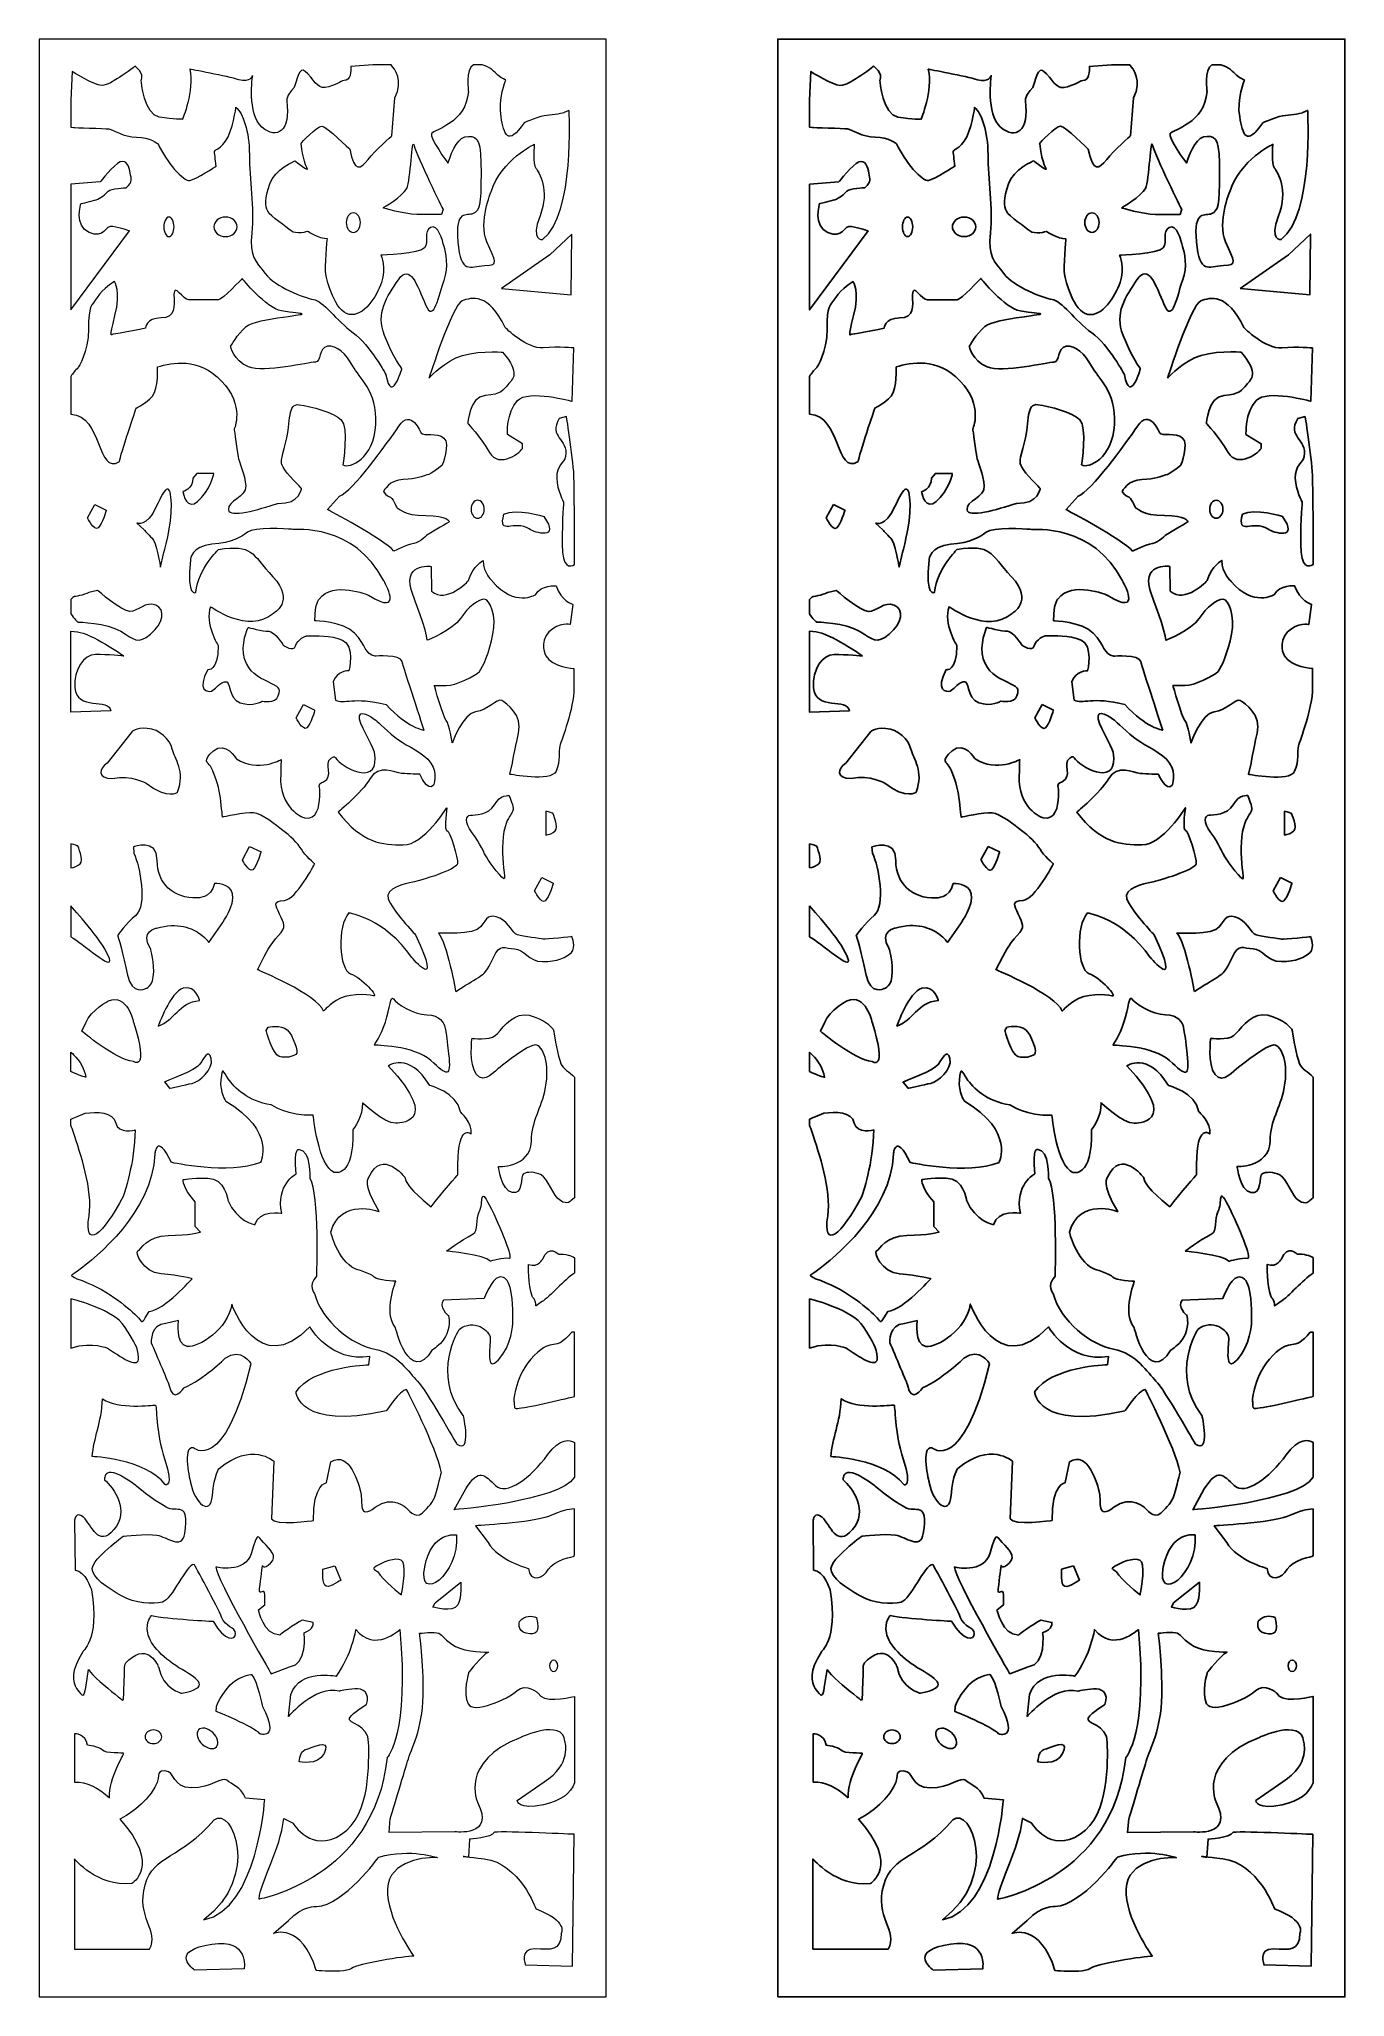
# Model space of a CAD drawing. Header units: centimetres. Extents: x -9.5 to 5, y -10.1 to 11.6.
import ezdxf

# ---------------------------------------------------------------- set-up
doc = ezdxf.new("R2010")
doc.units = ezdxf.units.CM
doc.header["$MEASUREMENT"] = 0
doc.layers.add('layer 1', color=7, linetype='Continuous')

msp = doc.modelspace()

# ---------------------------------------------------------------- linework, layer by layer
at = {"layer": 'layer 1', "color": 242, "lineweight": 9}
for points, knots in [([(-9.47416, -10.11865), (-9.47416, -10.11865), (-9.47416, 11.57542), (-9.47416, 11.57542), (-9.47416, 11.57542), (-9.47416, 11.57542), (-3.19022, 11.57542), (-3.19022, 11.57542), (-3.19022, 11.57542), (-3.19022, 11.57542), (-3.19022, -10.11865), (-3.19022, -10.11865), (-3.19022, -10.11865), (-3.19022, -10.11865), (-9.47416, -10.11865), (-9.47416, -10.11865)], [0, 0, 0, 0, 0.2, 0.2, 0.2, 0.2, 0.4, 0.4, 0.4, 0.4, 0.6, 0.6, 0.6, 0.6, 1, 1, 1, 1]), ([(-9.09239, 10.59556), (-9.09239, 10.59556), (-9.12211, 10.59973), (-9.12211, 10.59973), (-9.12211, 10.59973), (-9.12211, 10.59973), (-9.12211, 10.8999), (-9.12211, 10.8999), (-9.12211, 10.8999), (-9.12211, 10.8999), (-9.10927, 11.21661), (-9.10927, 11.21661), (-9.10927, 11.21661), (-9.10927, 11.21661), (-8.85989, 11.06282), (-8.78507, 11.06282), (-8.78507, 11.06282), (-8.71025, 11.06282), (-8.65414, 11.11408), (-8.60426, 11.13971), (-8.60426, 11.13971), (-8.55438, 11.16535), (-8.41099, 11.27642), (-8.41099, 11.27642), (-8.41099, 11.27642), (-8.41099, 11.27642), (-8.305, 11.19953), (-8.3424, 11.11408), (-8.3424, 11.11408), (-8.3424, 11.11408), (-8.31123, 10.73814), (-8.14289, 10.71251), (-8.14289, 10.71251), (-7.97456, 10.68687), (-7.88727, 10.68687), (-7.88727, 10.68687), (-7.88727, 10.68687), (-7.88727, 10.68687), (-7.75011, 11.00301), (-7.80622, 11.24225), (-7.80622, 11.24225), (-7.80622, 11.24225), (-7.38413, 11.16459), (-7.261, 11.12565), (-7.261, 11.12565), (-7.13787, 11.08671), (-7.10946, 11.17108), (-7.10946, 11.17108), (-7.10946, 11.17108), (-7.10946, 11.17108), (-7.17102, 10.74274), (-7.00527, 10.59996), (-7.00527, 10.59996), (-6.83952, 10.45718), (-6.68324, 10.55453), (-6.7306, 10.89201), (-6.7306, 10.89201), (-6.7306, 10.89201), (-6.73731, 10.94933), (-6.64927, 11.03966), (-6.64927, 11.03966), (-6.59425, 11.19772), (-6.58325, 11.28804), (-6.49521, 11.1902), (-6.49521, 11.1902), (-6.40716, 11.09236), (-6.37965, 11.00953), (-6.2641, 11.04718), (-6.2641, 11.04718), (-6.14854, 11.08483), (-6.13204, 11.11494), (-6.07151, 11.12246), (-6.07151, 11.12246), (-6.01098, 11.12999), (-6.02199, 11.273), (-6.02199, 11.273), (-6.02199, 11.273), (-6.02199, 11.273), (-5.77703, 11.28997), (-5.77703, 11.28997), (-5.77703, 11.28997), (-5.77703, 11.28997), (-5.57392, 11.28997), (-5.57392, 11.28997), (-5.57392, 11.28997), (-5.53525, 11.24875), (-5.43215, 11.11348), (-5.53226, 10.92675), (-5.53226, 10.92675), (-5.53226, 10.92675), (-5.56528, 10.50525), (-5.56528, 10.50525), (-5.56528, 10.50525), (-5.56528, 10.50525), (-5.74686, 10.34718), (-5.82939, 10.24179), (-5.82939, 10.24179), (-5.91193, 10.13641), (-5.98347, 10.09127), (-6.03299, 10.35471), (-6.03299, 10.35471), (-6.03299, 10.35471), (-6.28611, 10.61061), (-6.34113, 10.61061), (-6.34113, 10.61061), (-6.39616, 10.61061), (-6.57224, 10.42244), (-6.57224, 10.42244), (-6.57224, 10.42244), (-6.57224, 10.42244), (-6.55022, 10.2192), (-6.5062, 10.15146), (-6.5062, 10.15146), (-6.46219, 10.08373), (-6.63827, 10.22674), (-6.63827, 10.22674), (-6.63827, 10.22674), (-6.63827, 10.22674), (-6.86388, 10.13641), (-6.9189, 9.97082), (-6.9189, 9.97082), (-6.97393, 9.80522), (-6.96842, 9.72995), (-6.94091, 9.66973), (-6.94091, 9.66973), (-6.9134, 9.60953), (-6.73181, 9.49663), (-6.68229, 9.45146), (-6.68229, 9.45146), (-6.63277, 9.40628), (-6.49521, 9.44393), (-6.49521, 9.44393), (-6.49521, 9.44393), (-6.49521, 9.44393), (-6.37413, 9.36113), (-6.2806, 9.36113), (-6.2806, 9.36113), (-6.2806, 9.36113), (-6.30812, 9.03748), (-6.29711, 8.96973), (-6.29711, 8.96973), (-6.28611, 8.90198), (-6.19806, 8.55574), (-6.0385, 8.52563), (-6.0385, 8.52563), (-5.87893, 8.49553), (-5.73586, 8.72133), (-5.68083, 8.8794), (-5.68083, 8.8794), (-5.62581, 9.03747), (-5.68634, 9.18048), (-5.68634, 9.18048), (-5.68634, 9.18048), (-5.68634, 9.18048), (-5.25164, 9.19555), (-5.20211, 9.26328), (-5.20211, 9.26328), (-5.15259, 9.33102), (-5.21861, 9.44393), (-5.13608, 9.48909), (-5.13608, 9.48909), (-5.05354, 9.53425), (-5.00401, 9.33857), (-4.98751, 9.27834), (-4.98751, 9.27834), (-4.971, 9.21811), (-4.92698, 9.05252), (-4.98751, 8.90198), (-4.98751, 8.90198), (-5.04804, 8.75143), (-5.09756, 8.4127), (-5.1911, 8.631), (-5.1911, 8.631), (-5.28465, 8.84929), (-5.36718, 9.09767), (-5.49374, 8.9095), (-5.49374, 8.9095), (-5.6203, 8.72133), (-5.74687, 8.54067), (-5.64782, 8.29228), (-5.64782, 8.29228), (-5.54876, 8.0439), (-5.45523, 7.92347), (-5.45523, 7.92347), (-5.45523, 7.92347), (-5.45523, 7.92347), (-5.57077, 7.51698), (-5.6313, 7.85571), (-5.6313, 7.85571), (-5.6313, 7.85571), (-5.8074, 8.1869), (-5.99448, 8.32239), (-5.99448, 8.32239), (-6.18156, 8.45788), (-6.33013, 8.67618), (-6.43468, 8.69123), (-6.43468, 8.69123), (-6.53922, 8.70628), (-6.85837, 8.83424), (-6.96842, 8.97725), (-6.96842, 8.97725), (-7.07847, 9.12027), (-7.14452, 9.15788), (-7.11699, 9.42886), (-7.11699, 9.42886), (-7.08947, 9.69984), (-7.14449, 10.03102), (-7.14449, 10.29448), (-7.14449, 10.29448), (-7.14449, 10.55793), (-7.21603, 10.75365), (-7.29306, 10.82138), (-7.29306, 10.82138), (-7.29306, 10.82138), (-7.32608, 10.55791), (-7.40862, 10.44502), (-7.40862, 10.44502), (-7.49116, 10.33213), (-7.53518, 10.36221), (-7.52968, 10.31705), (-7.52968, 10.31705), (-7.52417, 10.2719), (-7.51316, 10.16652), (-7.51316, 10.16652), (-7.51316, 10.16652), (-7.51316, 10.16652), (-7.73876, 10.0235), (-7.8048, 10.00844), (-7.8048, 10.00844), (-7.87084, 9.99339), (-8.06892, 10.21921), (-8.15696, 10.41491), (-8.15696, 10.41491), (-8.15696, 10.41491), (-8.245, 10.4902), (-8.39357, 10.4902), (-8.39357, 10.4902), (-8.54214, 10.4902), (-8.65219, 10.57298), (-8.70171, 10.58051), (-8.70171, 10.58051), (-8.75123, 10.58803), (-9.09239, 10.59556), (-9.09239, 10.59556)], [0, 0, 0, 0, 0.01612903, 0.01612903, 0.01612903, 0.01612903, 0.03225806, 0.03225806, 0.03225806, 0.03225806, 0.0483871, 0.0483871, 0.0483871, 0.0483871, 0.06451613, 0.06451613, 0.06451613, 0.06451613, 0.08064516, 0.08064516, 0.08064516, 0.08064516, 0.09677419, 0.09677419, 0.09677419, 0.09677419, 0.11290323, 0.11290323, 0.11290323, 0.11290323, 0.12903226, 0.12903226, 0.12903226, 0.12903226, 0.14516129, 0.14516129, 0.14516129, 0.14516129, 0.16129032, 0.16129032, 0.16129032, 0.16129032, 0.17741935, 0.17741935, 0.17741935, 0.17741935, 0.19354839, 0.19354839, 0.19354839, 0.19354839, 0.20967742, 0.20967742, 0.20967742, 0.20967742, 0.22580645, 0.22580645, 0.22580645, 0.22580645, 0.24193548, 0.24193548, 0.24193548, 0.24193548, 0.25806452, 0.25806452, 0.25806452, 0.25806452, 0.27419355, 0.27419355, 0.27419355, 0.27419355, 0.29032258, 0.29032258, 0.29032258, 0.29032258, 0.30645161, 0.30645161, 0.30645161, 0.30645161, 0.32258065, 0.32258065, 0.32258065, 0.32258065, 0.33870968, 0.33870968, 0.33870968, 0.33870968, 0.35483871, 0.35483871, 0.35483871, 0.35483871, 0.37096774, 0.37096774, 0.37096774, 0.37096774, 0.38709677, 0.38709677, 0.38709677, 0.38709677, 0.40322581, 0.40322581, 0.40322581, 0.40322581, 0.41935484, 0.41935484, 0.41935484, 0.41935484, 0.43548387, 0.43548387, 0.43548387, 0.43548387, 0.4516129, 0.4516129, 0.4516129, 0.4516129, 0.46774194, 0.46774194, 0.46774194, 0.46774194, 0.48387097, 0.48387097, 0.48387097, 0.48387097, 0.5, 0.5, 0.5, 0.5, 0.51612903, 0.51612903, 0.51612903, 0.51612903, 0.53225806, 0.53225806, 0.53225806, 0.53225806, 0.5483871, 0.5483871, 0.5483871, 0.5483871, 0.56451613, 0.56451613, 0.56451613, 0.56451613, 0.58064516, 0.58064516, 0.58064516, 0.58064516, 0.59677419, 0.59677419, 0.59677419, 0.59677419, 0.61290323, 0.61290323, 0.61290323, 0.61290323, 0.62903226, 0.62903226, 0.62903226, 0.62903226, 0.64516129, 0.64516129, 0.64516129, 0.64516129, 0.66129032, 0.66129032, 0.66129032, 0.66129032, 0.67741935, 0.67741935, 0.67741935, 0.67741935, 0.69354839, 0.69354839, 0.69354839, 0.69354839, 0.70967742, 0.70967742, 0.70967742, 0.70967742, 0.72580645, 0.72580645, 0.72580645, 0.72580645, 0.74193548, 0.74193548, 0.74193548, 0.74193548, 0.75806452, 0.75806452, 0.75806452, 0.75806452, 0.77419355, 0.77419355, 0.77419355, 0.77419355, 0.79032258, 0.79032258, 0.79032258, 0.79032258, 0.80645161, 0.80645161, 0.80645161, 0.80645161, 0.82258065, 0.82258065, 0.82258065, 0.82258065, 0.83870968, 0.83870968, 0.83870968, 0.83870968, 0.85483871, 0.85483871, 0.85483871, 0.85483871, 0.87096774, 0.87096774, 0.87096774, 0.87096774, 0.88709677, 0.88709677, 0.88709677, 0.88709677, 0.90322581, 0.90322581, 0.90322581, 0.90322581, 0.91935484, 0.91935484, 0.91935484, 0.91935484, 0.93548387, 0.93548387, 0.93548387, 0.93548387, 0.9516129, 0.9516129, 0.9516129, 0.9516129, 0.96774194, 0.96774194, 0.96774194, 0.96774194, 1, 1, 1, 1]), ([(-3.65523, 10.76195), (-3.65523, 10.76195), (-3.6027, 10.78595), (-3.6027, 10.78595), (-3.6027, 10.78595), (-3.6027, 10.78595), (-3.53266, 9.63412), (-3.89453, 9.35416), (-3.89453, 9.35416), (-3.89453, 9.35416), (-4.03462, 9.33817), (-3.92372, 9.61812), (-3.92372, 9.61812), (-3.81282, 9.89808), (-3.93539, 10.10605), (-3.97041, 10.14605), (-3.97041, 10.14605), (-4.00543, 10.18604), (-3.98792, 10.41001), (-3.98792, 10.41001), (-3.98792, 10.41001), (-3.98792, 10.41001), (-4.3498, 10.24203), (-4.46654, 9.88208), (-4.46654, 9.88208), (-4.46654, 9.88208), (-4.60662, 9.55414), (-4.51323, 9.33017), (-4.51323, 9.33017), (-4.41984, 9.1062), (-4.36731, 9.0742), (-4.53658, 9.06621), (-4.53658, 9.06621), (-4.70585, 9.05821), (-4.79923, 8.96222), (-4.83425, 9.33017), (-4.83425, 9.33017), (-4.86927, 9.69811), (-4.73503, 9.61012), (-4.66499, 9.64212), (-4.66499, 9.64212), (-4.59495, 9.67412), (-4.57743, 9.73011), (-4.57743, 10.09005), (-4.57743, 10.09005), (-4.57743, 10.45), (-4.60662, 10.498), (-4.71752, 10.498), (-4.71752, 10.498), (-4.82842, 10.498), (-4.89262, 10.35401), (-4.94515, 10.20204), (-4.94515, 10.20204), (-4.94515, 10.20204), (-5.15527, 10.48999), (-5.12609, 10.52999), (-5.12609, 10.52999), (-5.09691, 10.56998), (-4.74086, 10.64997), (-4.71752, 10.99392), (-4.71752, 10.99392), (-4.71752, 10.99392), (-4.75089, 11.24223), (-4.66248, 11.28997), (-4.66248, 11.28997), (-4.66248, 11.28997), (-4.56319, 11.28997), (-4.56319, 11.28997), (-4.56319, 11.28997), (-4.47771, 11.26881), (-4.42845, 11.21026), (-4.39066, 11.17789), (-4.39066, 11.17789), (-4.34397, 11.1379), (-4.30311, 11.1219), (-4.30311, 11.1219), (-4.30311, 11.1219), (-4.30311, 11.1219), (-4.39066, 10.90593), (-4.35564, 10.71396), (-4.35564, 10.71396), (-4.32062, 10.52199), (-4.2856, 10.37801), (-4.09882, 10.64997), (-4.09882, 10.64997), (-4.09882, 10.64997), (-3.91789, 10.72996), (-3.84784, 10.72996), (-3.84784, 10.72996), (-3.7778, 10.72996), (-3.65523, 10.76195), (-3.65523, 10.76195)], [0, 0, 0, 0, 0.04166667, 0.04166667, 0.04166667, 0.04166667, 0.08333333, 0.08333333, 0.08333333, 0.08333333, 0.125, 0.125, 0.125, 0.125, 0.16666667, 0.16666667, 0.16666667, 0.16666667, 0.20833333, 0.20833333, 0.20833333, 0.20833333, 0.25, 0.25, 0.25, 0.25, 0.29166667, 0.29166667, 0.29166667, 0.29166667, 0.33333333, 0.33333333, 0.33333333, 0.33333333, 0.375, 0.375, 0.375, 0.375, 0.41666667, 0.41666667, 0.41666667, 0.41666667, 0.45833333, 0.45833333, 0.45833333, 0.45833333, 0.5, 0.5, 0.5, 0.5, 0.54166667, 0.54166667, 0.54166667, 0.54166667, 0.58333333, 0.58333333, 0.58333333, 0.58333333, 0.625, 0.625, 0.625, 0.625, 0.66666667, 0.66666667, 0.66666667, 0.66666667, 0.70833333, 0.70833333, 0.70833333, 0.70833333, 0.75, 0.75, 0.75, 0.75, 0.79166667, 0.79166667, 0.79166667, 0.79166667, 0.83333333, 0.83333333, 0.83333333, 0.83333333, 0.875, 0.875, 0.875, 0.875, 0.91666667, 0.91666667, 0.91666667, 0.91666667, 1, 1, 1, 1]), ([(-5.01519, 9.63412), (-5.01519, 9.63412), (-4.99768, 9.69011), (-4.99768, 9.69011), (-4.99768, 9.69011), (-4.99768, 9.69011), (-5.28952, 10.27403), (-5.3187, 10.39401), (-5.3187, 10.39401), (-5.34789, 10.51399), (-5.35372, 10.01007), (-5.40042, 9.92208), (-5.40042, 9.92208), (-5.44711, 9.83409), (-5.66307, 9.70611), (-5.66307, 9.70611), (-5.66307, 9.70611), (-5.66307, 9.70611), (-5.43544, 9.63412), (-5.28952, 9.63412), (-5.28952, 9.63412), (-5.1436, 9.63412), (-5.01519, 9.63412), (-5.01519, 9.63412)], [0, 0, 0, 0, 0.14285714, 0.14285714, 0.14285714, 0.14285714, 0.28571429, 0.28571429, 0.28571429, 0.28571429, 0.42857143, 0.42857143, 0.42857143, 0.42857143, 0.57142857, 0.57142857, 0.57142857, 0.57142857, 0.71428571, 0.71428571, 0.71428571, 0.71428571, 1, 1, 1, 1]), ([(-9.12211, 9.96828), (-9.12211, 9.96828), (-8.79791, 9.99441), (-8.79791, 9.99441), (-8.79791, 9.99441), (-8.79791, 9.99441), (-8.64649, 10.18809), (-8.57582, 10.21576), (-8.57582, 10.21576), (-8.50516, 10.24343), (-8.47487, 10.16042), (-8.46478, 10.09125), (-8.46478, 10.09125), (-8.45468, 10.02208), (-8.42828, 10.00377), (-8.5109, 9.9283), (-8.5109, 9.9283), (-8.5109, 9.9283), (-8.68073, 9.92201), (-8.70827, 9.89056), (-8.70827, 9.89056), (-8.7358, 9.8591), (-8.79547, 9.80879), (-8.84137, 9.79621), (-8.84137, 9.79621), (-8.88727, 9.78362), (-9.01119, 9.75218), (-9.01119, 9.75218), (-9.01119, 9.75218), (-9.01119, 9.75218), (-9.08922, 9.50687), (-8.91939, 9.43139), (-8.91939, 9.43139), (-8.74957, 9.35591), (-8.74498, 9.51945), (-8.65777, 9.50058), (-8.65777, 9.50058), (-8.57057, 9.48171), (-8.47418, 9.45026), (-8.47418, 9.45026), (-8.47418, 9.45026), (-8.47418, 9.45026), (-9.12211, 8.57465), (-9.12211, 8.57465), (-9.12211, 8.57465), (-9.12211, 8.57465), (-9.12211, 9.96828), (-9.12211, 9.96828)], [0, 0, 0, 0, 0.07692308, 0.07692308, 0.07692308, 0.07692308, 0.15384615, 0.15384615, 0.15384615, 0.15384615, 0.23076923, 0.23076923, 0.23076923, 0.23076923, 0.30769231, 0.30769231, 0.30769231, 0.30769231, 0.38461538, 0.38461538, 0.38461538, 0.38461538, 0.46153846, 0.46153846, 0.46153846, 0.46153846, 0.53846154, 0.53846154, 0.53846154, 0.53846154, 0.61538462, 0.61538462, 0.61538462, 0.61538462, 0.69230769, 0.69230769, 0.69230769, 0.69230769, 0.76923077, 0.76923077, 0.76923077, 0.76923077, 0.84615385, 0.84615385, 0.84615385, 0.84615385, 1, 1, 1, 1]), ([(-8.09213, 9.49585), (-8.09213, 9.5555), (-8.06677, 9.60414), (-8.03568, 9.60414), (-8.03568, 9.60414), (-8.00459, 9.60414), (-7.97924, 9.5555), (-7.97924, 9.49585), (-7.97924, 9.49585), (-7.97924, 9.4362), (-8.00459, 9.38756), (-8.03568, 9.38756), (-8.03568, 9.38756), (-8.06677, 9.38756), (-8.09213, 9.4362), (-8.09213, 9.49585)], [0, 0, 0, 0, 0.2, 0.2, 0.2, 0.2, 0.4, 0.4, 0.4, 0.4, 0.6, 0.6, 0.6, 0.6, 1, 1, 1, 1]), ([(-7.53898, 9.49585), (-7.53898, 9.5555), (-7.48066, 9.60414), (-7.40916, 9.60414), (-7.40916, 9.60414), (-7.33765, 9.60414), (-7.27934, 9.5555), (-7.27934, 9.49585), (-7.27934, 9.49585), (-7.27934, 9.4362), (-7.33765, 9.38756), (-7.40916, 9.38756), (-7.40916, 9.38756), (-7.48066, 9.38756), (-7.53898, 9.4362), (-7.53898, 9.49585)], [0, 0, 0, 0, 0.2, 0.2, 0.2, 0.2, 0.4, 0.4, 0.4, 0.4, 0.6, 0.6, 0.6, 0.6, 1, 1, 1, 1]), ([(-6.07143, 9.54226), (-6.07143, 9.60191), (-6.03593, 9.65055), (-5.99241, 9.65055), (-5.99241, 9.65055), (-5.94889, 9.65055), (-5.91339, 9.60191), (-5.91339, 9.54226), (-5.91339, 9.54226), (-5.91339, 9.48261), (-5.94889, 9.43397), (-5.99241, 9.43397), (-5.99241, 9.43397), (-6.03593, 9.43397), (-6.07143, 9.48261), (-6.07143, 9.54226)], [0, 0, 0, 0, 0.2, 0.2, 0.2, 0.2, 0.4, 0.4, 0.4, 0.4, 0.6, 0.6, 0.6, 0.6, 1, 1, 1, 1]), ([(-4.3511, 8.81155), (-4.3511, 8.81155), (-3.81463, 9.18419), (-3.81463, 9.18419), (-3.81463, 9.18419), (-3.81463, 9.18419), (-3.57211, 9.41583), (-3.57211, 9.41583), (-3.57211, 9.41583), (-3.57211, 9.41583), (-3.57946, 8.74105), (-3.57946, 8.74105), (-3.57946, 8.74105), (-3.57946, 8.74105), (-4.3511, 8.81155), (-4.3511, 8.81155)], [0, 0, 0, 0, 0.2, 0.2, 0.2, 0.2, 0.4, 0.4, 0.4, 0.4, 0.6, 0.6, 0.6, 0.6, 1, 1, 1, 1]), ([(-8.58295, 6.8948), (-8.83767, 6.73676), (-8.7708, 7.40713), (-9.12211, 7.41916), (-9.12211, 7.41916), (-9.12211, 7.41916), (-9.12211, 7.83771), (-9.12211, 7.83771), (-9.12211, 7.83771), (-9.10221, 7.87082), (-9.07613, 7.90368), (-9.04235, 7.93535), (-9.04235, 7.93535), (-9.04235, 7.93535), (-8.9275, 8.10149), (-8.9275, 8.36382), (-8.9275, 8.36382), (-8.9275, 8.62614), (-8.8956, 8.6174), (-8.83179, 8.71358), (-8.83179, 8.71358), (-8.76798, 8.80977), (-8.64037, 8.88847), (-8.64037, 8.88847), (-8.64037, 8.88847), (-8.64037, 8.88847), (-8.5638, 8.78354), (-8.63399, 8.51247), (-8.63399, 8.51247), (-8.70418, 8.2414), (-8.66589, 8.30261), (-8.66589, 8.30261), (-8.66589, 8.30261), (-8.66589, 8.30261), (-8.40429, 8.34633), (-8.29582, 8.37256), (-8.29582, 8.37256), (-8.29582, 8.37256), (-8.28944, 8.48624), (-8.12354, 8.48624), (-8.12354, 8.48624), (-7.95764, 8.48624), (-7.98014, 8.61578), (-7.98014, 8.74694), (-7.98014, 8.74694), (-7.98014, 8.87811), (-7.87805, 8.68574), (-7.81425, 8.68574), (-7.81425, 8.68574), (-7.75044, 8.68574), (-7.52376, 8.68735), (-7.48548, 8.68735), (-7.48548, 8.68735), (-7.44719, 8.68735), (-7.22387, 8.92345), (-7.22387, 8.92345), (-7.22387, 8.92345), (-7.22387, 8.92345), (-6.95589, 8.59117), (-6.78999, 8.56493), (-6.78999, 8.56493), (-6.5243, 8.52296), (-6.4538, 8.53943), (-6.77148, 8.49611), (-6.77148, 8.49611), (-6.92909, 8.47458), (-7.1218, 8.43923), (-7.17921, 8.39005), (-7.17921, 8.39005), (-7.2813, 8.30263), (-7.35149, 8.17145), (-7.35149, 8.17145), (-7.35149, 8.17145), (-7.35149, 8.17145), (-7.32596, 8.01405), (-7.15369, 7.9441), (-7.15369, 7.9441), (-6.98141, 7.87415), (-6.48372, 7.99657), (-6.41353, 7.99657), (-6.41353, 7.99657), (-6.34334, 7.99657), (-6.38163, 8.15396), (-6.27954, 8.17145), (-6.27954, 8.17145), (-6.17745, 8.18893), (-6.06898, 8.08401), (-5.99879, 7.95284), (-5.99879, 7.95284), (-5.9286, 7.82168), (-5.72442, 7.68178), (-5.74357, 7.30578), (-5.74357, 7.30578), (-5.76271, 6.92978), (-6.03707, 6.80736), (-6.10726, 6.85982), (-6.10726, 6.85982), (-6.10726, 6.85982), (-6.04346, 7.27954), (-6.1264, 7.35824), (-6.1264, 7.35824), (-6.20935, 7.43694), (-6.45819, 7.50689), (-6.59219, 7.52438), (-6.59219, 7.52438), (-6.72618, 7.54187), (-6.68152, 7.34076), (-6.73894, 7.1134), (-6.73894, 7.1134), (-6.79637, 6.88606), (-6.80275, 6.90355), (-6.77085, 6.83359), (-6.77085, 6.83359), (-6.73894, 6.76364), (-6.56667, 6.5975), (-6.56667, 6.5975), (-6.56667, 6.5975), (-6.56667, 6.5975), (-6.57943, 6.42262), (-6.82827, 6.43136), (-6.82827, 6.43136), (-7.05159, 6.36141), (-7.36425, 6.26522), (-7.37701, 6.36141), (-7.37701, 6.36141), (-7.38977, 6.45759), (-7.17921, 6.50131), (-7.18559, 6.62373), (-7.18559, 6.62373), (-7.19197, 6.74615), (-7.26216, 6.90355), (-7.26853, 6.94726), (-7.26853, 6.94726), (-7.27492, 6.99099), (-7.3132, 7.25331), (-7.3132, 7.25331), (-7.3132, 7.25331), (-7.3132, 7.25331), (-7.19197, 7.51563), (-7.45357, 7.78671), (-7.45357, 7.78671), (-7.71518, 8.05777), (-7.99593, 7.98782), (-8.16183, 7.9441), (-8.16183, 7.9441), (-8.16183, 7.9441), (-8.14906, 7.70801), (-8.21925, 7.62057), (-8.21925, 7.62057), (-8.28944, 7.53312), (-8.39791, 7.4894), (-8.39791, 7.4894), (-8.39791, 7.4894), (-8.39791, 7.4894), (-8.57656, 6.96476), (-8.58295, 6.8948)], [0, 0, 0, 0, 0.025, 0.025, 0.025, 0.025, 0.05, 0.05, 0.05, 0.05, 0.075, 0.075, 0.075, 0.075, 0.1, 0.1, 0.1, 0.1, 0.125, 0.125, 0.125, 0.125, 0.15, 0.15, 0.15, 0.15, 0.175, 0.175, 0.175, 0.175, 0.2, 0.2, 0.2, 0.2, 0.225, 0.225, 0.225, 0.225, 0.25, 0.25, 0.25, 0.25, 0.275, 0.275, 0.275, 0.275, 0.3, 0.3, 0.3, 0.3, 0.325, 0.325, 0.325, 0.325, 0.35, 0.35, 0.35, 0.35, 0.375, 0.375, 0.375, 0.375, 0.4, 0.4, 0.4, 0.4, 0.425, 0.425, 0.425, 0.425, 0.45, 0.45, 0.45, 0.45, 0.475, 0.475, 0.475, 0.475, 0.5, 0.5, 0.5, 0.5, 0.525, 0.525, 0.525, 0.525, 0.55, 0.55, 0.55, 0.55, 0.575, 0.575, 0.575, 0.575, 0.6, 0.6, 0.6, 0.6, 0.625, 0.625, 0.625, 0.625, 0.65, 0.65, 0.65, 0.65, 0.675, 0.675, 0.675, 0.675, 0.7, 0.7, 0.7, 0.7, 0.725, 0.725, 0.725, 0.725, 0.75, 0.75, 0.75, 0.75, 0.775, 0.775, 0.775, 0.775, 0.8, 0.8, 0.8, 0.8, 0.825, 0.825, 0.825, 0.825, 0.85, 0.85, 0.85, 0.85, 0.875, 0.875, 0.875, 0.875, 0.9, 0.9, 0.9, 0.9, 0.925, 0.925, 0.925, 0.925, 0.95, 0.95, 0.95, 0.95, 1, 1, 1, 1]), ([(-5.15527, 7.81839), (-5.15527, 7.81839), (-4.89262, 8.63427), (-4.78756, 8.67426), (-4.78756, 8.67426), (-4.6825, 8.71426), (-4.49572, 8.77025), (-4.30894, 8.37831), (-4.30894, 8.37831), (-4.30894, 8.37831), (-4.06964, 8.13835), (-3.8887, 8.15434), (-3.8887, 8.15434), (-3.70776, 8.17034), (-3.55017, 8.15434), (-3.55017, 8.15434), (-3.55017, 8.15434), (-3.55017, 8.15434), (-3.56768, 7.56243), (-3.56768, 7.56243), (-3.56768, 7.56243), (-3.56768, 7.56243), (-4.05213, 7.69841), (-4.1747, 7.57043), (-4.1747, 7.57043), (-4.29727, 7.44245), (-4.2856, 7.19449), (-4.2856, 7.19449), (-4.2856, 7.19449), (-4.2856, 7.19449), (-4.11633, 7.0905), (-4.11633, 7.0905), (-4.11633, 7.0905), (-4.11633, 7.0905), (-4.11633, 7.0985), (-4.11633, 7.05051), (-4.11633, 7.05051), (-4.11633, 7.00251), (-4.37899, 6.81054), (-4.48405, 6.99451), (-4.48405, 6.99451), (-4.58911, 7.17849), (-4.72335, 7.31447), (-4.72335, 7.31447), (-4.72335, 7.31447), (-4.72335, 7.31447), (-4.71168, 7.61042), (-4.53074, 7.62642), (-4.53074, 7.62642), (-4.3498, 7.64242), (-4.33229, 7.68241), (-4.27976, 7.7464), (-4.27976, 7.7464), (-4.22723, 7.81039), (-4.13384, 7.86639), (-4.33813, 8.10635), (-4.33813, 8.10635), (-4.33813, 8.10635), (-4.67666, 8.13034), (-4.8576, 8.04236), (-4.8576, 8.04236), (-5.03854, 7.95437), (-5.15527, 7.81839), (-5.15527, 7.81839)], [0, 0, 0, 0, 0.05882353, 0.05882353, 0.05882353, 0.05882353, 0.11764706, 0.11764706, 0.11764706, 0.11764706, 0.17647059, 0.17647059, 0.17647059, 0.17647059, 0.23529412, 0.23529412, 0.23529412, 0.23529412, 0.29411765, 0.29411765, 0.29411765, 0.29411765, 0.35294118, 0.35294118, 0.35294118, 0.35294118, 0.41176471, 0.41176471, 0.41176471, 0.41176471, 0.47058824, 0.47058824, 0.47058824, 0.47058824, 0.52941176, 0.52941176, 0.52941176, 0.52941176, 0.58823529, 0.58823529, 0.58823529, 0.58823529, 0.64705882, 0.64705882, 0.64705882, 0.64705882, 0.70588235, 0.70588235, 0.70588235, 0.70588235, 0.76470588, 0.76470588, 0.76470588, 0.76470588, 0.82352941, 0.82352941, 0.82352941, 0.82352941, 0.88235294, 0.88235294, 0.88235294, 0.88235294, 1, 1, 1, 1]), ([(-6.1454, 6.51222), (-6.1454, 6.51222), (-6.27935, 6.36203), (-6.27935, 6.36203), (-6.27935, 6.36203), (-6.27935, 6.36203), (-5.65829, 6.0366), (-5.54261, 5.90309), (-5.54261, 5.90309), (-5.54261, 5.90309), (-5.40257, 5.96985), (-5.32341, 5.98653), (-5.32341, 5.98653), (-5.24426, 6.00322), (-5.18337, 6.07832), (-5.15293, 6.09501), (-5.15293, 6.09501), (-5.12248, 6.1117), (-4.92764, 6.22852), (-4.92764, 6.22852), (-4.92764, 6.22852), (-4.92764, 6.22852), (-4.94591, 6.29527), (-5.18946, 6.29527), (-5.18946, 6.29527), (-5.43301, 6.29527), (-5.51216, 6.38706), (-5.51216, 6.38706), (-5.51216, 6.38706), (-5.51216, 6.38706), (-5.56087, 6.50388), (-5.59132, 6.50388), (-5.59132, 6.50388), (-5.62176, 6.50388), (-5.65829, 6.56229), (-5.65829, 6.56229), (-5.65829, 6.56229), (-5.65829, 6.56229), (-5.59132, 6.6958), (-5.4391, 6.6958), (-5.4391, 6.6958), (-5.28688, 6.6958), (-5.22599, 6.73752), (-5.17728, 6.74586), (-5.17728, 6.74586), (-5.12857, 6.75421), (-5.0068, 6.85433), (-5.0068, 6.85433), (-5.0068, 6.85433), (-5.0068, 6.85433), (-4.91546, 7.08797), (-4.98853, 7.15473), (-4.98853, 7.15473), (-5.0616, 7.22148), (-5.21381, 7.17142), (-5.24426, 7.21313), (-5.24426, 7.21313), (-5.24426, 7.21313), (-5.35386, 7.4885), (-5.48781, 7.28824), (-5.48781, 7.28824), (-5.62176, 7.08797), (-6.00536, 6.56229), (-6.1454, 6.51222)], [0, 0, 0, 0, 0.05882353, 0.05882353, 0.05882353, 0.05882353, 0.11764706, 0.11764706, 0.11764706, 0.11764706, 0.17647059, 0.17647059, 0.17647059, 0.17647059, 0.23529412, 0.23529412, 0.23529412, 0.23529412, 0.29411765, 0.29411765, 0.29411765, 0.29411765, 0.35294118, 0.35294118, 0.35294118, 0.35294118, 0.41176471, 0.41176471, 0.41176471, 0.41176471, 0.47058824, 0.47058824, 0.47058824, 0.47058824, 0.52941176, 0.52941176, 0.52941176, 0.52941176, 0.58823529, 0.58823529, 0.58823529, 0.58823529, 0.64705882, 0.64705882, 0.64705882, 0.64705882, 0.70588235, 0.70588235, 0.70588235, 0.70588235, 0.76470588, 0.76470588, 0.76470588, 0.76470588, 0.82352941, 0.82352941, 0.82352941, 0.82352941, 0.88235294, 0.88235294, 0.88235294, 0.88235294, 1, 1, 1, 1]), ([(-3.62949, 7.39256), (-3.62949, 7.39256), (-3.54733, 6.86801), (-3.54733, 6.71063), (-3.54733, 6.71063), (-3.54733, 6.63586), (-3.54486, 6.47317), (-3.54226, 6.31813), (-3.54226, 6.31813), (-3.54226, 6.31813), (-3.54226, 5.75287), (-3.54226, 5.75287), (-3.54226, 5.75287), (-3.58979, 5.72142), (-3.6788, 5.71254), (-3.6788, 5.97623), (-3.6788, 5.97623), (-3.6788, 6.27598), (-3.66237, 6.44834), (-3.66237, 6.44834), (-3.66237, 6.44834), (-3.66237, 6.44834), (-3.73359, 6.56825), (-3.73907, 6.71063), (-3.73907, 6.71063), (-3.74455, 6.85301), (-3.65141, 6.88299), (-3.64045, 6.95043), (-3.64045, 6.95043), (-3.60721, 7.15503), (-3.83588, 7.16098), (-3.71167, 7.37009), (-3.71167, 7.37009), (-3.71167, 7.37009), (-3.62949, 7.39256), (-3.62949, 7.39256)], [0, 0, 0, 0, 0.1, 0.1, 0.1, 0.1, 0.2, 0.2, 0.2, 0.2, 0.3, 0.3, 0.3, 0.3, 0.4, 0.4, 0.4, 0.4, 0.5, 0.5, 0.5, 0.5, 0.6, 0.6, 0.6, 0.6, 0.7, 0.7, 0.7, 0.7, 0.8, 0.8, 0.8, 0.8, 1, 1, 1, 1]), ([(-7.77035, 6.71212), (-7.77035, 6.71212), (-7.72729, 6.76327), (-7.72729, 6.76327), (-7.72729, 6.76327), (-7.72729, 6.76327), (-7.53972, 6.76327), (-7.53972, 6.76327), (-7.53972, 6.76327), (-7.53972, 6.76327), (-7.54642, 6.65311), (-7.6737, 6.49704), (-7.6737, 6.49704), (-7.80098, 6.34097), (-7.86127, 6.46032), (-7.88137, 6.56131), (-7.88137, 6.56131), (-7.88137, 6.56131), (-7.77035, 6.58703), (-7.77035, 6.71212)], [0, 0, 0, 0, 0.16666667, 0.16666667, 0.16666667, 0.16666667, 0.33333333, 0.33333333, 0.33333333, 0.33333333, 0.5, 0.5, 0.5, 0.5, 0.66666667, 0.66666667, 0.66666667, 0.66666667, 1, 1, 1, 1]), ([(-8.39049, 6.21245), (-8.39049, 6.21245), (-8.28331, 6.15736), (-8.17612, 6.39606), (-8.17612, 6.39606), (-8.06894, 6.63475), (-8.01535, 6.66229), (-8.00865, 6.4236), (-8.00865, 6.4236), (-8.00195, 6.18491), (-8.09573, 5.87277), (-8.09573, 5.87277), (-8.09573, 5.87277), (-8.09573, 5.87277), (-8.12923, 5.72588), (-8.12923, 5.72588), (-8.12923, 5.72588), (-8.12923, 5.72588), (-8.17612, 6.01048), (-8.22302, 6.0472), (-8.22302, 6.0472), (-8.26991, 6.08392), (-8.31011, 6.13901), (-8.31011, 6.13901), (-8.31011, 6.13901), (-8.31011, 6.13901), (-8.39049, 6.21245), (-8.39049, 6.21245)], [0, 0, 0, 0, 0.125, 0.125, 0.125, 0.125, 0.25, 0.25, 0.25, 0.25, 0.375, 0.375, 0.375, 0.375, 0.5, 0.5, 0.5, 0.5, 0.625, 0.625, 0.625, 0.625, 0.75, 0.75, 0.75, 0.75, 1, 1, 1, 1]), ([(-8.85686, 6.41896), (-8.85686, 6.41896), (-8.93781, 6.27106), (-8.93781, 6.27106), (-8.93781, 6.27106), (-8.93781, 6.27106), (-8.86586, 6.12315), (-8.82089, 6.16013), (-8.82089, 6.16013), (-8.77592, 6.19711), (-8.73095, 6.35734), (-8.73095, 6.35734), (-8.73095, 6.35734), (-8.73095, 6.35734), (-8.85686, 6.41896), (-8.85686, 6.41896)], [0, 0, 0, 0, 0.2, 0.2, 0.2, 0.2, 0.4, 0.4, 0.4, 0.4, 0.6, 0.6, 0.6, 0.6, 1, 1, 1, 1]), ([(-4.68755, 6.36586), (-4.68755, 6.42082), (-4.65484, 6.46565), (-4.61474, 6.46565), (-4.61474, 6.46565), (-4.57464, 6.46565), (-4.54192, 6.42082), (-4.54192, 6.36586), (-4.54192, 6.36586), (-4.54192, 6.31091), (-4.57464, 6.26608), (-4.61474, 6.26608), (-4.61474, 6.26608), (-4.65484, 6.26608), (-4.68755, 6.31091), (-4.68755, 6.36586)], [0, 0, 0, 0, 0.2, 0.2, 0.2, 0.2, 0.4, 0.4, 0.4, 0.4, 0.6, 0.6, 0.6, 0.6, 1, 1, 1, 1]), ([(-4.32349, 6.31143), (-4.39383, 6.06076), (-4.20102, 6.25473), (-4.04547, 6.14815), (-4.04547, 6.14815), (-3.97927, 6.10279), (-3.69464, 6.02115), (-3.87999, 6.28422), (-3.87999, 6.28422), (-3.87999, 6.28422), (-4.19109, 6.38401), (-4.32349, 6.31143)], [0, 0, 0, 0, 0.25, 0.25, 0.25, 0.25, 0.5, 0.5, 0.5, 0.5, 1, 1, 1, 1]), ([(-6.19022, 4.25223), (-6.19022, 4.25223), (-6.21552, 4.45289), (-6.21552, 4.45289), (-6.21552, 4.45289), (-6.17938, 4.57669), (-6.04087, 4.57669), (-6.04087, 4.57669), (-6.04087, 4.57669), (-6.04087, 4.57669), (-5.97462, 4.8573), (-6.11314, 4.91508), (-6.11314, 4.91508), (-6.25165, 4.97285), (-6.39611, 4.96282), (-6.51407, 4.96282), (-6.51407, 4.96282), (-6.51407, 4.96282), (-6.6134, 4.92878), (-6.63203, 4.85221), (-6.63203, 4.85221), (-6.65065, 4.77564), (-6.76861, 4.86072), (-6.76861, 4.86072), (-6.76861, 4.86072), (-6.76861, 4.86072), (-6.86794, 5.01386), (-6.93002, 5.01386), (-6.93002, 5.01386), (-6.9921, 5.01386), (-7.15972, 5.0564), (-7.15972, 5.0564), (-7.15972, 5.0564), (-7.15972, 5.0564), (-7.24664, 4.86072), (-7.19697, 4.70758), (-7.19697, 4.70758), (-7.1473, 4.55444), (-7.05418, 4.5119), (-6.93623, 4.45235), (-6.93623, 4.45235), (-6.81827, 4.39279), (-6.79344, 4.39279), (-6.82448, 4.2992), (-6.82448, 4.2992), (-6.85552, 4.20562), (-7.00452, 4.23965), (-7.00452, 4.23965), (-7.00452, 4.23965), (-7.00452, 4.23965), (-7.10385, 4.17159), (-7.24664, 4.22264), (-7.24664, 4.22264), (-7.38942, 4.27368), (-7.33976, 4.47787), (-7.42046, 4.45235), (-7.42046, 4.45235), (-7.50117, 4.42682), (-7.51979, 4.36878), (-7.56325, 4.35176), (-7.56325, 4.35176), (-7.60671, 4.33475), (-7.73087, 4.35876), (-7.60671, 4.58847), (-7.60671, 4.58847), (-7.60671, 4.58847), (-7.48875, 4.56295), (-7.48875, 4.85221), (-7.48875, 4.85221), (-7.48875, 4.85221), (-7.64531, 5.10316), (-7.57511, 5.28564), (-7.57511, 5.28564), (-7.57511, 5.28564), (-7.1567, 4.97587), (-6.87835, 5.21069), (-6.87835, 5.21069), (-6.87835, 5.21069), (-6.63248, 5.34396), (-6.88299, 5.61685), (-6.88299, 5.61685), (-7.13351, 5.88973), (-7.10104, 5.97221), (-7.48609, 5.92145), (-7.48609, 5.92145), (-7.48609, 5.92145), (-7.70876, 5.71205), (-7.7366, 5.44551), (-7.7366, 5.44551), (-7.7366, 5.44551), (-7.84332, 5.3757), (-7.79692, 5.80723), (-7.79692, 5.80723), (-7.79692, 5.80723), (-7.78762, 5.95954), (-7.56031, 5.97857), (-7.56031, 5.97857), (-7.33299, 5.99761), (-7.24484, 6.05473), (-7.16598, 6.11185), (-7.16598, 6.11185), (-7.08712, 6.16896), (-6.73453, 6.14991), (-6.67887, 6.14357), (-6.67887, 6.14357), (-6.6232, 6.13722), (-5.98864, 6.21167), (-5.65441, 5.57304), (-5.65441, 5.57304), (-5.65441, 5.57304), (-5.41566, 5.15939), (-5.82416, 5.41338), (-5.82416, 5.41338), (-5.82416, 5.41338), (-6.21676, 5.58027), (-6.3706, 5.36983), (-6.3706, 5.36983), (-6.3706, 5.36983), (-6.41835, 5.33356), (-6.41835, 5.13035), (-6.41835, 5.13035), (-6.41835, 5.13035), (-6.10534, 5.1231), (-5.97802, 4.99247), (-5.97802, 4.99247), (-5.8507, 4.86183), (-5.8666, 4.76025), (-5.74989, 4.73847), (-5.74989, 4.73847), (-5.74989, 4.73847), (-5.47404, 4.76023), (-5.45281, 4.6804), (-5.45281, 4.6804), (-5.43159, 4.60058), (-5.20877, 3.91841), (-5.20877, 3.91841), (-5.20877, 3.91841), (-5.20877, 3.91841), (-5.38914, 3.94019), (-5.62788, 4.20144), (-5.62788, 4.20144), (-5.99394, 4.29579), (-6.09473, 4.20142), (-6.19022, 4.25223)], [0, 0, 0, 0, 0.02702703, 0.02702703, 0.02702703, 0.02702703, 0.05405405, 0.05405405, 0.05405405, 0.05405405, 0.08108108, 0.08108108, 0.08108108, 0.08108108, 0.10810811, 0.10810811, 0.10810811, 0.10810811, 0.13513514, 0.13513514, 0.13513514, 0.13513514, 0.16216216, 0.16216216, 0.16216216, 0.16216216, 0.18918919, 0.18918919, 0.18918919, 0.18918919, 0.21621622, 0.21621622, 0.21621622, 0.21621622, 0.24324324, 0.24324324, 0.24324324, 0.24324324, 0.27027027, 0.27027027, 0.27027027, 0.27027027, 0.2972973, 0.2972973, 0.2972973, 0.2972973, 0.32432432, 0.32432432, 0.32432432, 0.32432432, 0.35135135, 0.35135135, 0.35135135, 0.35135135, 0.37837838, 0.37837838, 0.37837838, 0.37837838, 0.40540541, 0.40540541, 0.40540541, 0.40540541, 0.43243243, 0.43243243, 0.43243243, 0.43243243, 0.45945946, 0.45945946, 0.45945946, 0.45945946, 0.48648649, 0.48648649, 0.48648649, 0.48648649, 0.51351351, 0.51351351, 0.51351351, 0.51351351, 0.54054054, 0.54054054, 0.54054054, 0.54054054, 0.56756757, 0.56756757, 0.56756757, 0.56756757, 0.59459459, 0.59459459, 0.59459459, 0.59459459, 0.62162162, 0.62162162, 0.62162162, 0.62162162, 0.64864865, 0.64864865, 0.64864865, 0.64864865, 0.67567568, 0.67567568, 0.67567568, 0.67567568, 0.7027027, 0.7027027, 0.7027027, 0.7027027, 0.72972973, 0.72972973, 0.72972973, 0.72972973, 0.75675676, 0.75675676, 0.75675676, 0.75675676, 0.78378378, 0.78378378, 0.78378378, 0.78378378, 0.81081081, 0.81081081, 0.81081081, 0.81081081, 0.83783784, 0.83783784, 0.83783784, 0.83783784, 0.86486486, 0.86486486, 0.86486486, 0.86486486, 0.89189189, 0.89189189, 0.89189189, 0.89189189, 0.91891892, 0.91891892, 0.91891892, 0.91891892, 0.94594595, 0.94594595, 0.94594595, 0.94594595, 1, 1, 1, 1]), ([(-4.2281, 3.55328), (-4.2281, 3.55328), (-4.25822, 3.42948), (-4.25822, 3.42948), (-4.25822, 3.42948), (-4.25822, 3.42948), (-3.80051, 3.33869), (-3.74631, 3.46249), (-3.74631, 3.46249), (-3.69211, 3.58629), (-3.72222, 3.67708), (-3.70415, 3.74311), (-3.70415, 3.74311), (-3.68608, 3.80913), (-3.54757, 4.15577), (-3.54757, 4.38686), (-3.54757, 4.38686), (-3.54757, 4.61796), (-3.54757, 4.60145), (-3.54757, 4.60145), (-3.54757, 4.60145), (-3.54757, 4.60145), (-3.78847, 4.61796), (-3.86074, 4.74176), (-3.86074, 4.74176), (-3.86074, 4.74176), (-3.93903, 4.89032), (-3.8246, 5.00586), (-3.8246, 5.00586), (-3.71017, 5.12141), (-3.58973, 5.0884), (-3.58973, 5.0884), (-3.58973, 5.0884), (-3.58973, 5.0884), (-3.55961, 5.31124), (-3.55961, 5.31124), (-3.55961, 5.31124), (-3.55961, 5.31124), (-3.69211, 5.35251), (-3.74631, 5.51757), (-3.74631, 5.51757), (-3.74631, 5.51757), (-3.90892, 5.53408), (-3.97516, 5.41853), (-3.97516, 5.41853), (-3.97516, 5.41853), (-4.20402, 5.27822), (-4.45094, 5.56709), (-4.45094, 5.56709), (-4.45094, 5.56709), (-4.55332, 5.65787), (-4.55332, 5.79818), (-4.55332, 5.79818), (-4.55332, 5.79818), (-4.66172, 5.74866), (-4.71592, 5.57534), (-4.71592, 5.57534), (-4.71592, 5.57534), (-4.96285, 5.31124), (-5.12545, 5.4598), (-5.12545, 5.4598), (-5.12545, 5.4598), (-5.13148, 5.73215), (-5.13148, 5.73215), (-5.13148, 5.73215), (-5.13148, 5.73215), (-5.47476, 5.78167), (-5.33022, 5.41028), (-5.33022, 5.41028), (-5.33022, 5.41028), (-5.17363, 5.00586), (-5.17363, 4.91508), (-5.17363, 4.91508), (-5.17363, 4.91508), (-4.89058, 5.02237), (-4.80626, 5.15442), (-4.80626, 5.15442), (-4.72195, 5.28648), (-4.6015, 5.36901), (-4.54127, 5.36901), (-4.54127, 5.36901), (-4.48105, 5.36901), (-4.40276, 5.17919), (-4.44492, 4.98111), (-4.44492, 4.98111), (-4.48707, 4.78302), (-4.55332, 4.61796), (-4.59547, 4.56844), (-4.59547, 4.56844), (-4.63763, 4.51892), (-4.86046, 4.41163), (-4.96285, 4.41163), (-4.96285, 4.41163), (-5.06523, 4.41163), (-5.09534, 4.41163), (-5.09534, 4.41163), (-5.09534, 4.41163), (-5.09534, 4.41163), (-4.99898, 4.06499), (-4.96285, 4.02372), (-4.96285, 4.02372), (-4.92671, 3.98245), (-4.8966, 3.77612), (-4.8966, 3.77612), (-4.8966, 3.77612), (-4.8966, 3.77612), (-4.77615, 4.10625), (-4.63763, 4.12276), (-4.63763, 4.12276), (-4.49912, 4.13926), (-4.40276, 4.27132), (-4.34855, 4.24656), (-4.34855, 4.24656), (-4.29435, 4.2218), (-4.11368, 4.08149), (-4.16186, 3.88341), (-4.16186, 3.88341), (-4.21004, 3.68533), (-4.2281, 3.55328), (-4.2281, 3.55328)], [0, 0, 0, 0, 0.03225806, 0.03225806, 0.03225806, 0.03225806, 0.06451613, 0.06451613, 0.06451613, 0.06451613, 0.09677419, 0.09677419, 0.09677419, 0.09677419, 0.12903226, 0.12903226, 0.12903226, 0.12903226, 0.16129032, 0.16129032, 0.16129032, 0.16129032, 0.19354839, 0.19354839, 0.19354839, 0.19354839, 0.22580645, 0.22580645, 0.22580645, 0.22580645, 0.25806452, 0.25806452, 0.25806452, 0.25806452, 0.29032258, 0.29032258, 0.29032258, 0.29032258, 0.32258065, 0.32258065, 0.32258065, 0.32258065, 0.35483871, 0.35483871, 0.35483871, 0.35483871, 0.38709677, 0.38709677, 0.38709677, 0.38709677, 0.41935484, 0.41935484, 0.41935484, 0.41935484, 0.4516129, 0.4516129, 0.4516129, 0.4516129, 0.48387097, 0.48387097, 0.48387097, 0.48387097, 0.51612903, 0.51612903, 0.51612903, 0.51612903, 0.5483871, 0.5483871, 0.5483871, 0.5483871, 0.58064516, 0.58064516, 0.58064516, 0.58064516, 0.61290323, 0.61290323, 0.61290323, 0.61290323, 0.64516129, 0.64516129, 0.64516129, 0.64516129, 0.67741935, 0.67741935, 0.67741935, 0.67741935, 0.70967742, 0.70967742, 0.70967742, 0.70967742, 0.74193548, 0.74193548, 0.74193548, 0.74193548, 0.77419355, 0.77419355, 0.77419355, 0.77419355, 0.80645161, 0.80645161, 0.80645161, 0.80645161, 0.83870968, 0.83870968, 0.83870968, 0.83870968, 0.87096774, 0.87096774, 0.87096774, 0.87096774, 0.90322581, 0.90322581, 0.90322581, 0.90322581, 0.93548387, 0.93548387, 0.93548387, 0.93548387, 1, 1, 1, 1]), ([(-8.92435, 5.44402), (-8.92435, 5.44402), (-8.82739, 5.46747), (-8.82739, 5.46747), (-8.82739, 5.46747), (-8.82739, 5.46747), (-8.5593, 5.23296), (-8.46803, 5.23296), (-8.46803, 5.23296), (-8.37676, 5.23296), (-8.29691, 5.35021), (-8.18282, 5.30331), (-8.18282, 5.30331), (-8.06874, 5.25641), (-8.09726, 5.10007), (-8.23986, 4.98281), (-8.23986, 4.98281), (-8.38247, 4.86556), (-8.41669, 4.92028), (-8.5707, 5.01408), (-8.5707, 5.01408), (-8.72471, 5.10789), (-9.04414, 5.1157), (-9.04414, 5.1157), (-9.04414, 5.1157), (-9.04414, 5.1157), (-9.09132, 5.1545), (-9.12211, 5.20785), (-9.12211, 5.20785), (-9.12211, 5.20785), (-9.12211, 5.36574), (-9.12211, 5.36574), (-9.12211, 5.36574), (-9.11372, 5.37646), (-9.1031, 5.38697), (-9.08977, 5.39712), (-9.08977, 5.39712), (-9.08977, 5.39712), (-8.97569, 5.41275), (-8.92435, 5.44402)], [0, 0, 0, 0, 0.09090909, 0.09090909, 0.09090909, 0.09090909, 0.18181818, 0.18181818, 0.18181818, 0.18181818, 0.27272727, 0.27272727, 0.27272727, 0.27272727, 0.36363636, 0.36363636, 0.36363636, 0.36363636, 0.45454545, 0.45454545, 0.45454545, 0.45454545, 0.54545455, 0.54545455, 0.54545455, 0.54545455, 0.63636364, 0.63636364, 0.63636364, 0.63636364, 0.72727273, 0.72727273, 0.72727273, 0.72727273, 0.81818182, 0.81818182, 0.81818182, 0.81818182, 1, 1, 1, 1]), ([(-8.67908, 4.13076), (-8.69451, 4.27883), (-9.06392, 4.13121), (-9.07837, 4.38872), (-9.07837, 4.38872), (-9.08977, 4.59196), (-8.9814, 4.75612), (-8.8502, 4.75612), (-8.8502, 4.75612), (-8.71901, 4.75612), (-8.53648, 4.74048), (-8.53648, 4.74048), (-8.53648, 4.74048), (-8.53648, 4.74048), (-8.90154, 4.99845), (-9.04984, 5.00626), (-9.04984, 5.00626), (-9.04984, 5.00626), (-9.12211, 5.0157), (-9.12211, 5.0157), (-9.12211, 5.0157), (-9.12211, 5.0157), (-9.12211, 4.11726), (-9.12211, 4.11726), (-9.12211, 4.11726), (-9.12211, 4.11726), (-8.67908, 4.13076), (-8.67908, 4.13076)], [0, 0, 0, 0, 0.125, 0.125, 0.125, 0.125, 0.25, 0.25, 0.25, 0.25, 0.375, 0.375, 0.375, 0.375, 0.5, 0.5, 0.5, 0.5, 0.625, 0.625, 0.625, 0.625, 0.75, 0.75, 0.75, 0.75, 1, 1, 1, 1]), ([(-6.98098, 1.40844), (-6.98098, 1.40844), (-7.05601, 1.26357), (-7.05601, 1.26357), (-7.05601, 1.26357), (-7.05601, 1.26357), (-6.39193, 0.98981), (-6.32175, 0.80484), (-6.32175, 0.80484), (-6.32175, 0.80484), (-6.28935, 0.84923), (-6.18137, 0.92322), (-6.18137, 0.92322), (-6.07339, 0.9972), (-5.84124, 0.9972), (-5.77105, 0.97501), (-5.77105, 0.97501), (-5.70087, 0.95281), (-5.90063, 1.18218), (-6.0248, 1.21917), (-6.0248, 1.21917), (-6.14898, 1.25617), (-6.17597, 1.75189), (-6.041, 1.89247), (-6.041, 1.89247), (-6.041, 1.89247), (-5.64099, 1.8291), (-5.34583, 1.40035), (-5.34583, 1.40035), (-5.34583, 1.40035), (-4.98575, 0.97159), (-5.30451, 1.65113), (-5.30451, 1.65113), (-5.30451, 1.65113), (-5.56424, 1.92618), (-5.60557, 2.04752), (-5.60557, 2.04752), (-5.64689, 2.16887), (-5.41667, 2.21741), (-5.33403, 2.23359), (-5.33403, 2.23359), (-5.25138, 2.24976), (-4.84997, 2.37111), (-4.83817, 2.43583), (-4.83817, 2.43583), (-4.82636, 2.50055), (-4.92671, 2.80796), (-4.95623, 2.80796), (-4.95623, 2.80796), (-4.98575, 2.80796), (-4.96804, 2.96975), (-4.95623, 3.05874), (-4.95623, 3.05874), (-4.95623, 3.05874), (-5.21006, 2.64616), (-5.44028, 2.64616), (-5.44028, 2.64616), (-5.6705, 2.64616), (-5.89482, 2.66234), (-6.16046, 3.0102), (-6.16046, 3.0102), (-6.16046, 3.0102), (-5.90072, 3.22053), (-5.80627, 3.38232), (-5.80627, 3.38232), (-5.71182, 3.54412), (-5.53473, 3.44704), (-5.45799, 3.43895), (-5.45799, 3.43895), (-5.38125, 3.43086), (-5.25728, 3.43086), (-5.25728, 3.43086), (-5.25728, 3.43086), (-5.25728, 3.43086), (-5.16874, 3.22862), (-5.10381, 3.30952), (-5.10381, 3.30952), (-5.10381, 3.30952), (-5.05068, 3.43086), (-5.13332, 3.55221), (-5.13332, 3.55221), (-5.21596, 3.67355), (-5.39305, 3.73827), (-5.49341, 3.81108), (-5.49341, 3.81108), (-5.59376, 3.88388), (-5.73543, 4.02141), (-5.73543, 4.02141), (-5.73543, 4.02141), (-5.73543, 4.02141), (-5.90662, 4.15893), (-5.92433, 4.07804), (-5.92433, 4.07804), (-5.94204, 3.99714), (-5.77469, 3.758), (-5.75905, 3.67355), (-5.75905, 3.67355), (-5.68862, 3.29328), (-6.08041, 3.47985), (-6.1742, 3.5918), (-6.1742, 3.5918), (-6.20353, 3.62681), (-6.19399, 3.63491), (-6.23856, 3.60656), (-6.23856, 3.60656), (-6.32859, 3.54941), (-6.19842, 3.40268), (-6.32368, 3.34689), (-6.32368, 3.34689), (-6.40255, 3.31177), (-6.35548, 3.30974), (-6.36283, 3.18686), (-6.36283, 3.18686), (-6.37005, 3.06608), (-6.39566, 2.92146), (-6.53235, 2.94548), (-6.53235, 2.94548), (-6.53235, 2.94548), (-6.77438, 3.01829), (-6.79799, 3.34996), (-6.79799, 3.34996), (-6.79799, 3.34996), (-6.79799, 3.55221), (-6.79209, 3.59266), (-6.79209, 3.59266), (-6.79209, 3.59266), (-7.04592, 3.44704), (-7.28794, 3.60075), (-7.28794, 3.60075), (-7.28794, 3.60075), (-7.41191, 3.80299), (-7.54177, 3.68973), (-7.54177, 3.68973), (-7.67165, 3.57647), (-7.60671, 3.5603), (-7.57719, 3.51985), (-7.57719, 3.51985), (-7.54768, 3.4794), (-7.48275, 3.29334), (-7.47094, 3.20435), (-7.47094, 3.20435), (-7.45913, 3.11536), (-7.44142, 2.95357), (-7.44142, 2.95357), (-7.44142, 2.95357), (-7.44142, 2.95357), (-7.19349, 3.0102), (-7.09904, 3.00211), (-7.09904, 3.00211), (-7.0046, 2.99402), (-6.85111, 2.86458), (-6.77438, 2.80796), (-6.77438, 2.80796), (-6.69763, 2.75133), (-6.60319, 2.66234), (-6.56777, 2.59762), (-6.56777, 2.59762), (-6.53235, 2.53291), (-6.42019, 2.43583), (-6.42019, 2.43583), (-6.42019, 2.43583), (-6.42019, 2.43583), (-6.6268, 2.03943), (-6.75667, 2.03134), (-6.75667, 2.03134), (-6.88653, 2.02325), (-6.85702, 1.9828), (-6.8098, 1.87764), (-6.8098, 1.87764), (-6.76257, 1.77247), (-6.72715, 1.74011), (-6.8216, 1.64304), (-6.8216, 1.64304), (-6.91605, 1.54596), (-6.98098, 1.40844), (-6.98098, 1.40844)], [0, 0, 0, 0, 0.02222222, 0.02222222, 0.02222222, 0.02222222, 0.04444444, 0.04444444, 0.04444444, 0.04444444, 0.06666667, 0.06666667, 0.06666667, 0.06666667, 0.08888889, 0.08888889, 0.08888889, 0.08888889, 0.11111111, 0.11111111, 0.11111111, 0.11111111, 0.13333333, 0.13333333, 0.13333333, 0.13333333, 0.15555556, 0.15555556, 0.15555556, 0.15555556, 0.17777778, 0.17777778, 0.17777778, 0.17777778, 0.2, 0.2, 0.2, 0.2, 0.22222222, 0.22222222, 0.22222222, 0.22222222, 0.24444444, 0.24444444, 0.24444444, 0.24444444, 0.26666667, 0.26666667, 0.26666667, 0.26666667, 0.28888889, 0.28888889, 0.28888889, 0.28888889, 0.31111111, 0.31111111, 0.31111111, 0.31111111, 0.33333333, 0.33333333, 0.33333333, 0.33333333, 0.35555556, 0.35555556, 0.35555556, 0.35555556, 0.37777778, 0.37777778, 0.37777778, 0.37777778, 0.4, 0.4, 0.4, 0.4, 0.42222222, 0.42222222, 0.42222222, 0.42222222, 0.44444444, 0.44444444, 0.44444444, 0.44444444, 0.46666667, 0.46666667, 0.46666667, 0.46666667, 0.48888889, 0.48888889, 0.48888889, 0.48888889, 0.51111111, 0.51111111, 0.51111111, 0.51111111, 0.53333333, 0.53333333, 0.53333333, 0.53333333, 0.55555556, 0.55555556, 0.55555556, 0.55555556, 0.57777778, 0.57777778, 0.57777778, 0.57777778, 0.6, 0.6, 0.6, 0.6, 0.62222222, 0.62222222, 0.62222222, 0.62222222, 0.64444444, 0.64444444, 0.64444444, 0.64444444, 0.66666667, 0.66666667, 0.66666667, 0.66666667, 0.68888889, 0.68888889, 0.68888889, 0.68888889, 0.71111111, 0.71111111, 0.71111111, 0.71111111, 0.73333333, 0.73333333, 0.73333333, 0.73333333, 0.75555556, 0.75555556, 0.75555556, 0.75555556, 0.77777778, 0.77777778, 0.77777778, 0.77777778, 0.8, 0.8, 0.8, 0.8, 0.82222222, 0.82222222, 0.82222222, 0.82222222, 0.84444444, 0.84444444, 0.84444444, 0.84444444, 0.86666667, 0.86666667, 0.86666667, 0.86666667, 0.88888889, 0.88888889, 0.88888889, 0.88888889, 0.91111111, 0.91111111, 0.91111111, 0.91111111, 0.93333333, 0.93333333, 0.93333333, 0.93333333, 0.95555556, 0.95555556, 0.95555556, 0.95555556, 1, 1, 1, 1]), ([(-6.54499, 4.20284), (-6.54499, 4.20284), (-6.62594, 4.05493), (-6.62594, 4.05493), (-6.62594, 4.05493), (-6.62594, 4.05493), (-6.55398, 3.90703), (-6.50902, 3.944), (-6.50902, 3.944), (-6.46405, 3.98098), (-6.41907, 4.14121), (-6.41907, 4.14121), (-6.41907, 4.14121), (-6.41907, 4.14121), (-6.54499, 4.20284), (-6.54499, 4.20284)], [0, 0, 0, 0, 0.2, 0.2, 0.2, 0.2, 0.4, 0.4, 0.4, 0.4, 0.6, 0.6, 0.6, 0.6, 1, 1, 1, 1]), ([(-8.66183, 3.38205), (-8.83617, 3.38591), (-8.81106, 3.48676), (-8.72161, 3.55235), (-8.72161, 3.55235), (-8.72161, 3.55235), (-8.44309, 3.90225), (-8.44309, 3.90225), (-8.44309, 3.90225), (-8.44309, 3.90225), (-8.41092, 3.94633), (-8.27581, 3.93751), (-8.27581, 3.93751), (-8.14071, 3.9287), (-8.0249, 3.81408), (-7.99916, 3.70828), (-7.99916, 3.70828), (-7.97343, 3.60247), (-7.85119, 3.4614), (-7.94126, 3.23216), (-7.94126, 3.23216), (-7.94126, 3.23216), (-8.0442, 3.144), (-8.28868, 3.32915), (-8.28868, 3.32915), (-8.28868, 3.32915), (-8.44952, 3.42614), (-8.66183, 3.38205)], [0, 0, 0, 0, 0.125, 0.125, 0.125, 0.125, 0.25, 0.25, 0.25, 0.25, 0.375, 0.375, 0.375, 0.375, 0.5, 0.5, 0.5, 0.5, 0.625, 0.625, 0.625, 0.625, 0.75, 0.75, 0.75, 0.75, 1, 1, 1, 1]), ([(-4.32724, 2.393), (-4.34039, 2.51902), (-4.35041, 2.71241), (-4.31032, 2.84764), (-4.31032, 2.84764), (-4.24619, 3.06404), (-4.17215, 2.96261), (-4.26591, 3.19253), (-4.26591, 3.19253), (-4.26591, 3.19253), (-4.36461, 3.20606), (-4.42876, 3.0911), (-4.42876, 3.0911), (-4.49291, 2.97613), (-4.65082, 2.97613), (-4.69523, 2.97613), (-4.69523, 2.97613), (-4.73964, 2.97613), (-4.76925, 2.90174), (-4.67549, 2.78001), (-4.67549, 2.78001), (-4.58173, 2.65829), (-4.55706, 2.57037), (-4.49784, 2.48246), (-4.49784, 2.48246), (-4.47194, 2.43681), (-4.43909, 2.39496), (-4.40814, 2.36048), (-4.40814, 2.36048), (-4.29595, 2.23544), (-4.31096, 2.2368), (-4.32724, 2.393)], [0, 0, 0, 0, 0.11111111, 0.11111111, 0.11111111, 0.11111111, 0.22222222, 0.22222222, 0.22222222, 0.22222222, 0.33333333, 0.33333333, 0.33333333, 0.33333333, 0.44444444, 0.44444444, 0.44444444, 0.44444444, 0.55555556, 0.55555556, 0.55555556, 0.55555556, 0.66666667, 0.66666667, 0.66666667, 0.66666667, 0.77777778, 0.77777778, 0.77777778, 0.77777778, 1, 1, 1, 1]), ([(-3.85921, 3.02184), (-3.81896, 3.01024), (-3.78284, 2.99786), (-3.78284, 2.99786), (-3.78284, 2.99786), (-3.78284, 2.99786), (-3.71088, 2.83764), (-3.75585, 2.80066), (-3.75585, 2.80066), (-3.78207, 2.7791), (-3.82661, 2.75755), (-3.85921, 2.75553), (-3.85921, 2.75553), (-3.85921, 2.75553), (-3.85921, 3.02184), (-3.85921, 3.02184)], [0, 0, 0, 0, 0.2, 0.2, 0.2, 0.2, 0.4, 0.4, 0.4, 0.4, 0.6, 0.6, 0.6, 0.6, 1, 1, 1, 1]), ([(-9.12211, 2.65903), (-9.08186, 2.64743), (-9.04573, 2.63505), (-9.04573, 2.63505), (-9.04573, 2.63505), (-9.04573, 2.63505), (-8.97378, 2.47482), (-9.01875, 2.43785), (-9.01875, 2.43785), (-9.04497, 2.41629), (-9.08951, 2.39474), (-9.12211, 2.39272), (-9.12211, 2.39272), (-9.12211, 2.39272), (-9.12211, 2.65903), (-9.12211, 2.65903)], [0, 0, 0, 0, 0.2, 0.2, 0.2, 0.2, 0.4, 0.4, 0.4, 0.4, 0.6, 0.6, 0.6, 0.6, 1, 1, 1, 1]), ([(-8.42379, 2.55327), (-8.42379, 2.55327), (-8.43022, 2.6238), (-8.43022, 2.6238), (-8.43022, 2.6238), (-8.43022, 2.6238), (-8.16644, 2.7296), (-8.16644, 2.47391), (-8.16644, 2.47391), (-8.16644, 2.21822), (-7.9863, 2.0507), (-7.72251, 2.05952), (-7.72251, 2.05952), (-7.72251, 2.05952), (-7.56811, 2.0507), (-7.52951, 2.21822), (-7.52951, 2.21822), (-7.52951, 2.21822), (-7.35579, 2.22704), (-7.33006, 2.1036), (-7.33006, 2.1036), (-7.30433, 1.98017), (-7.43943, 1.7862), (-7.43943, 1.7862), (-7.43943, 1.7862), (-7.43943, 1.7862), (-7.54333, 1.63791), (-7.54333, 1.63791), (-7.54333, 1.63791), (-7.54333, 1.63791), (-7.59384, 1.56578), (-7.59384, 1.56578), (-7.59384, 1.56578), (-7.59384, 1.56578), (-7.62357, 1.6109), (-7.68562, 1.65678), (-7.68562, 1.65678), (-7.77631, 1.72385), (-7.93604, 1.79253), (-8.17288, 1.72448), (-8.17288, 1.72448), (-8.17288, 1.72448), (-8.35945, 1.68921), (-8.24365, 1.50406), (-8.24365, 1.50406), (-8.24365, 1.50406), (-8.20504, 1.40707), (-8.20504, 1.23955), (-8.20504, 1.23955), (-8.20504, 1.07203), (-8.29511, 1.0544), (-8.29511, 1.0544), (-8.29511, 1.0544), (-8.29511, 1.0544), (-8.44952, 0.97505), (-8.49456, 1.20429), (-8.49456, 1.20429), (-8.53959, 1.43352), (-8.60393, 1.64513), (-8.60393, 1.64513), (-8.60393, 1.64513), (-8.60393, 1.64513), (-8.50743, 1.77738), (-8.40449, 1.86555), (-8.40449, 1.86555), (-8.27588, 1.9757), (-8.35446, 2.40643), (-8.42379, 2.55327)], [0, 0, 0, 0, 0.05555556, 0.05555556, 0.05555556, 0.05555556, 0.11111111, 0.11111111, 0.11111111, 0.11111111, 0.16666667, 0.16666667, 0.16666667, 0.16666667, 0.22222222, 0.22222222, 0.22222222, 0.22222222, 0.27777778, 0.27777778, 0.27777778, 0.27777778, 0.33333333, 0.33333333, 0.33333333, 0.33333333, 0.38888889, 0.38888889, 0.38888889, 0.38888889, 0.44444444, 0.44444444, 0.44444444, 0.44444444, 0.5, 0.5, 0.5, 0.5, 0.55555556, 0.55555556, 0.55555556, 0.55555556, 0.61111111, 0.61111111, 0.61111111, 0.61111111, 0.66666667, 0.66666667, 0.66666667, 0.66666667, 0.72222222, 0.72222222, 0.72222222, 0.72222222, 0.77777778, 0.77777778, 0.77777778, 0.77777778, 0.83333333, 0.83333333, 0.83333333, 0.83333333, 0.88888889, 0.88888889, 0.88888889, 0.88888889, 1, 1, 1, 1]), ([(-7.1416, 2.63065), (-7.1416, 2.63065), (-7.22254, 2.48275), (-7.22254, 2.48275), (-7.22254, 2.48275), (-7.22254, 2.48275), (-7.15059, 2.33484), (-7.10562, 2.37182), (-7.10562, 2.37182), (-7.06065, 2.4088), (-7.01568, 2.56903), (-7.01568, 2.56903), (-7.01568, 2.56903), (-7.01568, 2.56903), (-7.1416, 2.63065), (-7.1416, 2.63065)], [0, 0, 0, 0, 0.2, 0.2, 0.2, 0.2, 0.4, 0.4, 0.4, 0.4, 0.6, 0.6, 0.6, 0.6, 1, 1, 1, 1]), ([(-3.90289, 2.28512), (-3.90289, 2.28512), (-3.98383, 2.13721), (-3.98383, 2.13721), (-3.98383, 2.13721), (-3.98383, 2.13721), (-3.91188, 1.98931), (-3.86691, 2.02629), (-3.86691, 2.02629), (-3.82194, 2.06326), (-3.77697, 2.22349), (-3.77697, 2.22349), (-3.77697, 2.22349), (-3.77697, 2.22349), (-3.90289, 2.28512), (-3.90289, 2.28512)], [0, 0, 0, 0, 0.2, 0.2, 0.2, 0.2, 0.4, 0.4, 0.4, 0.4, 0.6, 0.6, 0.6, 0.6, 1, 1, 1, 1]), ([(-9.12211, 1.96987), (-9.03575, 1.87508), (-8.74934, 1.55253), (-8.69619, 1.38699), (-8.69619, 1.38699), (-8.64747, 1.23522), (-8.99954, 1.56601), (-9.12211, 1.62781), (-9.12211, 1.62781), (-9.12211, 1.62781), (-9.12211, 1.96987), (-9.12211, 1.96987)], [0, 0, 0, 0, 0.25, 0.25, 0.25, 0.25, 0.5, 0.5, 0.5, 0.5, 1, 1, 1, 1]), ([(-4.85808, 1.02173), (-4.85808, 1.02173), (-4.95677, 1.5695), (-5.05053, 1.67094), (-5.05053, 1.67094), (-5.05053, 1.67094), (-4.65082, 1.64389), (-4.58173, 1.73857), (-4.58173, 1.73857), (-4.51265, 1.83324), (-4.48797, 1.89411), (-4.36954, 1.83324), (-4.36954, 1.83324), (-4.25111, 1.77238), (-4.23631, 1.67094), (-4.17215, 1.65066), (-4.17215, 1.65066), (-4.108, 1.63036), (-3.92049, 1.61008), (-3.89087, 1.60332), (-3.89087, 1.60332), (-3.86126, 1.59655), (-3.57012, 1.63036), (-3.57012, 1.63036), (-3.57012, 1.63036), (-3.57012, 1.63036), (-3.52077, 1.50864), (-3.57505, 1.45454), (-3.57505, 1.45454), (-3.62933, 1.40044), (-3.73296, 1.3531), (-3.89581, 1.3531), (-3.89581, 1.3531), (-4.05865, 1.3531), (-4.09813, 1.49511), (-4.2067, 1.49511), (-4.2067, 1.49511), (-4.31526, 1.49511), (-4.36461, 1.56274), (-4.43863, 1.40044), (-4.43863, 1.40044), (-4.51265, 1.23813), (-4.54226, 1.22461), (-4.58667, 1.1908), (-4.58667, 1.1908), (-4.63108, 1.15698), (-4.75445, 1.08936), (-4.75445, 1.08936), (-4.75445, 1.08936), (-4.75445, 1.08936), (-4.85808, 1.02173), (-4.85808, 1.02173)], [0, 0, 0, 0, 0.07142857, 0.07142857, 0.07142857, 0.07142857, 0.14285714, 0.14285714, 0.14285714, 0.14285714, 0.21428571, 0.21428571, 0.21428571, 0.21428571, 0.28571429, 0.28571429, 0.28571429, 0.28571429, 0.35714286, 0.35714286, 0.35714286, 0.35714286, 0.42857143, 0.42857143, 0.42857143, 0.42857143, 0.5, 0.5, 0.5, 0.5, 0.57142857, 0.57142857, 0.57142857, 0.57142857, 0.64285714, 0.64285714, 0.64285714, 0.64285714, 0.71428571, 0.71428571, 0.71428571, 0.71428571, 0.78571429, 0.78571429, 0.78571429, 0.78571429, 0.85714286, 0.85714286, 0.85714286, 0.85714286, 1, 1, 1, 1]), ([(-8.15534, 0.63833), (-8.15534, 0.63833), (-8.02043, 1.02042), (-7.87652, 1.0574), (-7.87652, 1.0574), (-7.73263, 1.09438), (-7.69665, 0.92182), (-7.69665, 0.92182), (-7.69665, 0.92182), (-7.93257, 0.90082), (-7.97412, 0.69667), (-8.15534, 0.63833)], [0, 0, 0, 0, 0.25, 0.25, 0.25, 0.25, 0.5, 0.5, 0.5, 0.5, 1, 1, 1, 1]), ([(-8.95792, 0.67544), (-8.95792, 0.67544), (-9.00091, 0.58285), (-9.00091, 0.58285), (-9.00091, 0.58285), (-9.00091, 0.58285), (-8.62011, 0.26301), (-8.42972, 0.24617), (-8.42972, 0.24617), (-8.42972, 0.24617), (-8.2516, 0.11992), (-8.42972, 0.68385), (-8.42972, 0.68385), (-8.42972, 0.68385), (-8.49728, 1.00369), (-8.7061, 0.91952), (-8.7061, 0.91952), (-8.7061, 0.91952), (-8.8965, 0.81853), (-8.95792, 0.67544)], [0, 0, 0, 0, 0.16666667, 0.16666667, 0.16666667, 0.16666667, 0.33333333, 0.33333333, 0.33333333, 0.33333333, 0.5, 0.5, 0.5, 0.5, 0.66666667, 0.66666667, 0.66666667, 0.66666667, 1, 1, 1, 1]), ([(-5.76113, 0.42662), (-5.76113, 0.42662), (-5.31701, 0.42662), (-5.13442, 0.25755), (-5.13442, 0.25755), (-4.95184, 0.08849), (-4.90742, 0.05467), (-4.93703, 0.33194), (-4.93703, 0.33194), (-4.96664, 0.60921), (-4.98638, 0.65655), (-4.98638, 0.65655), (-4.98638, 0.65655), (-4.98638, 0.65655), (-5.03079, 0.76475), (-5.17883, 0.76475), (-5.17883, 0.76475), (-5.32687, 0.76475), (-5.51933, 0.89324), (-5.54894, 0.94058), (-5.54894, 0.94058), (-5.57854, 0.98791), (-5.58841, 0.83914), (-5.63776, 0.6836), (-5.63776, 0.6836), (-5.68711, 0.52806), (-5.76113, 0.42662), (-5.76113, 0.42662)], [0, 0, 0, 0, 0.125, 0.125, 0.125, 0.125, 0.25, 0.25, 0.25, 0.25, 0.375, 0.375, 0.375, 0.375, 0.5, 0.5, 0.5, 0.5, 0.625, 0.625, 0.625, 0.625, 0.75, 0.75, 0.75, 0.75, 1, 1, 1, 1]), ([(-6.93723, 0.62726), (-6.93723, 0.62726), (-6.95883, 0.59027), (-6.95883, 0.59027), (-6.95883, 0.59027), (-6.95883, 0.59027), (-6.88864, 0.3239), (-6.81306, 0.30171), (-6.81306, 0.30171), (-6.73747, 0.27951), (-6.66728, 0.30171), (-6.62949, 0.3239), (-6.62949, 0.3239), (-6.5917, 0.3461), (-6.66188, 0.53847), (-6.72667, 0.59767), (-6.72667, 0.59767), (-6.79146, 0.65686), (-6.93723, 0.62726), (-6.93723, 0.62726)], [0, 0, 0, 0, 0.16666667, 0.16666667, 0.16666667, 0.16666667, 0.33333333, 0.33333333, 0.33333333, 0.33333333, 0.5, 0.5, 0.5, 0.5, 0.66666667, 0.66666667, 0.66666667, 0.66666667, 1, 1, 1, 1]), ([(-3.57904, -1.29578), (-3.57904, -1.29578), (-3.54226, -1.26434), (-3.54226, -1.26434), (-3.54226, -1.26434), (-3.54226, -1.26434), (-3.54226, 0.07307), (-3.54226, 0.07307), (-3.54226, 0.07307), (-3.59605, 0.13345), (-3.67204, 0.16319), (-3.69318, 0.22105), (-3.69318, 0.22105), (-3.72579, 0.31027), (-3.76383, 0.51846), (-3.76927, 0.57794), (-3.76927, 0.57794), (-3.77471, 0.63742), (-3.95408, 0.76382), (-4.10084, 0.76382), (-4.10084, 0.76382), (-4.24759, 0.76382), (-4.36174, 0.58538), (-4.42153, 0.53333), (-4.42153, 0.53333), (-4.48132, 0.48128), (-4.67699, 0.50359), (-4.67699, 0.50359), (-4.67699, 0.50359), (-4.67699, 0.50359), (-4.71502, 0.2136), (-4.62807, 0.10207), (-4.62807, 0.10207), (-4.54111, -0.00946), (-4.42154, 0.14666), (-4.36718, 0.18385), (-4.36718, 0.18385), (-4.31282, 0.22105), (-4.06279, 0.42923), (-3.97583, 0.42923), (-3.97583, 0.42923), (-3.88886, 0.42923), (-3.81276, 0.2136), (-3.86168, -0.0392), (-3.86168, -0.0392), (-3.9106, -0.292), (-4.01388, -0.38866), (-4.01931, -0.64146), (-4.01931, -0.64146), (-4.02553, -0.9318), (-4.4123, -0.92218), (-4.38348, -0.91656), (-4.38348, -0.91656), (-4.38348, -0.91656), (-4.3563, -1.17682), (-4.23129, -1.20656), (-4.23129, -1.20656), (-4.10628, -1.2363), (-4.14432, -1.02068), (-4.10628, -0.99837), (-4.10628, -0.99837), (-4.06823, -0.97606), (-3.98126, -0.9727), (-3.9106, -1.00988), (-3.9106, -1.00988), (-3.83994, -1.04706), (-3.78013, -1.24374), (-3.69861, -1.29578), (-3.69861, -1.29578), (-3.61708, -1.34783), (-3.57904, -1.29578), (-3.57904, -1.29578)], [0, 0, 0, 0, 0.05263158, 0.05263158, 0.05263158, 0.05263158, 0.10526316, 0.10526316, 0.10526316, 0.10526316, 0.15789474, 0.15789474, 0.15789474, 0.15789474, 0.21052632, 0.21052632, 0.21052632, 0.21052632, 0.26315789, 0.26315789, 0.26315789, 0.26315789, 0.31578947, 0.31578947, 0.31578947, 0.31578947, 0.36842105, 0.36842105, 0.36842105, 0.36842105, 0.42105263, 0.42105263, 0.42105263, 0.42105263, 0.47368421, 0.47368421, 0.47368421, 0.47368421, 0.52631579, 0.52631579, 0.52631579, 0.52631579, 0.57894737, 0.57894737, 0.57894737, 0.57894737, 0.63157895, 0.63157895, 0.63157895, 0.63157895, 0.68421053, 0.68421053, 0.68421053, 0.68421053, 0.73684211, 0.73684211, 0.73684211, 0.73684211, 0.78947368, 0.78947368, 0.78947368, 0.78947368, 0.84210526, 0.84210526, 0.84210526, 0.84210526, 0.89473684, 0.89473684, 0.89473684, 0.89473684, 1, 1, 1, 1]), ([(-9.05636, -2.16123), (-9.13837, -2.11515), (-9.13029, -2.13598), (-9.04922, -2.07706), (-9.04922, -2.07706), (-8.83794, -1.92349), (-8.2209, -1.4214), (-8.1921, -0.77796), (-8.1921, -0.77796), (-8.1921, -0.77796), (-8.17469, -0.53217), (-8.00662, -0.8731), (-8.00662, -0.8731), (-8.00662, -0.8731), (-7.36837, -1.01328), (-7.02211, -0.87153), (-7.02211, -0.87153), (-7.02211, -0.87153), (-6.84223, -0.53258), (-7.40435, -0.19363), (-7.40435, -0.19363), (-7.40435, -0.19363), (-7.47558, -0.09728), (-7.46115, 0.04295), (-7.46115, 0.04295), (-7.44466, 0.20345), (-7.43536, 0.13119), (-7.38099, 0.05571), (-7.38099, 0.05571), (-7.30884, -0.04449), (-7.15992, -0.19662), (-6.90424, -0.23378), (-6.90424, -0.23378), (-6.90424, -0.23378), (-6.70944, -0.36321), (-6.4379, -0.34703), (-6.4379, -0.34703), (-6.4379, -0.34703), (-6.38212, -0.91845), (-6.2034, -0.98195), (-6.2034, -0.98195), (-6.2034, -0.98195), (-5.98495, -1.05453), (-5.99819, -0.51024), (-5.99819, -0.51024), (-5.99819, -0.51024), (-5.87905, -0.35603), (-5.89228, -0.21089), (-5.89228, -0.21089), (-5.89228, -0.21089), (-5.65398, -0.43767), (-5.52159, -0.43767), (-5.52159, -0.43767), (-5.52159, -0.43767), (-4.98542, -0.45581), (-5.60765, 0.19733), (-5.60765, 0.19733), (-5.60765, 0.19733), (-5.37597, 0.36061), (-5.14429, -0.02039), (-5.14429, -0.02039), (-5.14429, -0.02039), (-4.84642, -0.09296), (-4.8067, -0.31067), (-4.8067, -0.31067), (-4.8067, -0.31067), (-4.66769, -0.43767), (-4.68755, -0.5556), (-4.68755, -0.5556), (-4.68755, -0.5556), (-4.83318, -0.43767), (-4.83318, -0.89124), (-4.83318, -0.89124), (-4.83318, -0.89124), (-4.83318, -1.00917), (-4.83318, -1.00917), (-4.83318, -1.00917), (-4.83318, -1.00917), (-5.0119, -1.20874), (-5.13105, -1.36295), (-5.13105, -1.36295), (-5.13105, -1.36295), (-5.40907, -1.15431), (-5.4223, -1.03638), (-5.4223, -1.03638), (-5.4223, -1.03638), (-5.67384, -0.70981), (-5.81947, -1.03638), (-5.81947, -1.03638), (-5.81947, -1.03638), (-5.89891, -1.09988), (-5.70694, -1.41738), (-5.70694, -1.41738), (-5.70694, -1.41738), (-6.13058, -1.2541), (-6.24311, -1.64417), (-6.24311, -1.64417), (-6.24311, -1.64417), (-6.1703, -1.95259), (-5.97172, -2.05238), (-5.97172, -2.05238), (-5.97172, -2.05238), (-5.78638, -2.1068), (-5.75989, -2.14309), (-5.75989, -2.14309), (-5.73342, -2.17938), (-5.52159, -2.18845), (-5.52159, -2.18845), (-5.52159, -2.18845), (-5.52159, -2.18845), (-5.6606, -2.53316), (-5.52822, -2.69645), (-5.52822, -2.69645), (-5.52822, -2.69645), (-5.36935, -3.35865), (-5.11781, -2.95044), (-5.11781, -2.95044), (-5.11781, -2.95044), (-4.88613, -2.82345), (-4.93909, -2.56944), (-4.93909, -2.56944), (-4.93909, -2.56944), (-5.05824, -2.46966), (-4.99204, -2.39709), (-4.99204, -2.39709), (-4.99204, -2.39709), (-4.54192, -2.37895), (-4.54192, -2.37895), (-4.54192, -2.37895), (-4.54192, -2.37895), (-4.46249, -2.16123), (-4.37644, -2.14309), (-4.37644, -2.14309), (-4.29039, -2.12495), (-4.21757, -2.21566), (-4.22419, -2.65109), (-4.22419, -2.65109), (-4.22419, -2.65109), (-4.23743, -2.90509), (-4.38306, -3.0593), (-4.38306, -3.0593), (-4.52869, -3.21351), (-4.47573, -2.91416), (-4.47573, -2.82345), (-4.47573, -2.82345), (-4.47573, -2.73273), (-4.66107, -2.59666), (-4.81994, -2.72366), (-4.81994, -2.72366), (-4.81994, -2.72366), (-5.13105, -3.21351), (-4.7736, -3.67616), (-4.7736, -3.67616), (-4.7736, -3.67616), (-4.67431, -4.11158), (-4.84642, -3.99365), (-4.84642, -3.99365), (-4.84642, -3.99365), (-5.19062, -3.38587), (-5.2833, -3.29515), (-5.2833, -3.29515), (-5.37597, -3.20444), (-5.50174, -2.98673), (-5.75328, -2.94137), (-5.75328, -2.94137), (-6.00481, -2.89601), (-6.3424, -2.63294), (-6.42184, -2.32452), (-6.42184, -2.32452), (-6.42184, -2.32452), (-6.50127, -2.24288), (-6.40198, -2.13402), (-6.40198, -2.13402), (-6.40198, -2.13402), (-6.36888, -1.22688), (-6.47479, -1.04545), (-6.47479, -1.04545), (-6.47479, -1.04545), (-6.46155, -0.73703), (-6.59394, -0.72796), (-6.59394, -0.72796), (-6.59394, -0.72796), (-6.65351, -0.69167), (-6.62704, -1.0001), (-6.62704, -1.0001), (-6.62704, -1.0001), (-6.8521, -1.11803), (-6.7859, -1.43552), (-6.7859, -1.43552), (-6.7859, -1.43552), (-7.03744, -1.39017), (-7.08378, -1.56252), (-7.08378, -1.56252), (-7.08378, -1.56252), (-7.28898, -1.52624), (-7.38165, -1.29038), (-7.38165, -1.29038), (-7.38165, -1.29038), (-7.41475, -1.04545), (-7.60671, -1.04545), (-7.60671, -1.04545), (-7.79867, -1.04545), (-7.87811, -1.0636), (-7.87811, -1.0636), (-7.87811, -1.0636), (-7.87811, -1.0636), (-7.88473, -1.15431), (-7.74571, -1.30852), (-7.74571, -1.30852), (-7.74571, -1.30852), (-7.74571, -1.58067), (-7.74571, -1.58067), (-7.74571, -1.58067), (-7.74571, -1.58067), (-7.68614, -1.64417), (-7.68614, -1.64417), (-7.68614, -1.64417), (-7.68614, -1.64417), (-7.81191, -1.68045), (-8.04359, -1.68045), (-8.04359, -1.68045), (-8.27527, -1.68045), (-8.34808, -1.84374), (-8.38118, -1.85281), (-8.38118, -1.85281), (-8.41428, -1.86188), (-8.32823, -2.08866), (-8.12302, -2.1068), (-8.12302, -2.1068), (-7.91782, -2.12495), (-7.77881, -2.16123), (-7.77881, -2.16123), (-7.77881, -2.16123), (-7.77881, -2.16123), (-8.08331, -2.50595), (-8.25541, -2.52409), (-8.25541, -2.52409), (-8.25541, -2.52409), (-8.29768, -2.59252), (-8.29768, -2.59252), (-8.29768, -2.59252), (-8.34282, -2.66567), (-8.32944, -2.63633), (-8.39297, -2.57406), (-8.39297, -2.57406), (-8.50089, -2.46828), (-8.73761, -2.26554), (-9.05636, -2.16123)], [0, 0, 0, 0, 0.01587302, 0.01587302, 0.01587302, 0.01587302, 0.03174603, 0.03174603, 0.03174603, 0.03174603, 0.04761905, 0.04761905, 0.04761905, 0.04761905, 0.06349206, 0.06349206, 0.06349206, 0.06349206, 0.07936508, 0.07936508, 0.07936508, 0.07936508, 0.0952381, 0.0952381, 0.0952381, 0.0952381, 0.11111111, 0.11111111, 0.11111111, 0.11111111, 0.12698413, 0.12698413, 0.12698413, 0.12698413, 0.14285714, 0.14285714, 0.14285714, 0.14285714, 0.15873016, 0.15873016, 0.15873016, 0.15873016, 0.17460317, 0.17460317, 0.17460317, 0.17460317, 0.19047619, 0.19047619, 0.19047619, 0.19047619, 0.20634921, 0.20634921, 0.20634921, 0.20634921, 0.22222222, 0.22222222, 0.22222222, 0.22222222, 0.23809524, 0.23809524, 0.23809524, 0.23809524, 0.25396825, 0.25396825, 0.25396825, 0.25396825, 0.26984127, 0.26984127, 0.26984127, 0.26984127, 0.28571429, 0.28571429, 0.28571429, 0.28571429, 0.3015873, 0.3015873, 0.3015873, 0.3015873, 0.31746032, 0.31746032, 0.31746032, 0.31746032, 0.33333333, 0.33333333, 0.33333333, 0.33333333, 0.34920635, 0.34920635, 0.34920635, 0.34920635, 0.36507937, 0.36507937, 0.36507937, 0.36507937, 0.38095238, 0.38095238, 0.38095238, 0.38095238, 0.3968254, 0.3968254, 0.3968254, 0.3968254, 0.41269841, 0.41269841, 0.41269841, 0.41269841, 0.42857143, 0.42857143, 0.42857143, 0.42857143, 0.44444444, 0.44444444, 0.44444444, 0.44444444, 0.46031746, 0.46031746, 0.46031746, 0.46031746, 0.47619048, 0.47619048, 0.47619048, 0.47619048, 0.49206349, 0.49206349, 0.49206349, 0.49206349, 0.50793651, 0.50793651, 0.50793651, 0.50793651, 0.52380952, 0.52380952, 0.52380952, 0.52380952, 0.53968254, 0.53968254, 0.53968254, 0.53968254, 0.55555556, 0.55555556, 0.55555556, 0.55555556, 0.57142857, 0.57142857, 0.57142857, 0.57142857, 0.58730159, 0.58730159, 0.58730159, 0.58730159, 0.6031746, 0.6031746, 0.6031746, 0.6031746, 0.61904762, 0.61904762, 0.61904762, 0.61904762, 0.63492063, 0.63492063, 0.63492063, 0.63492063, 0.65079365, 0.65079365, 0.65079365, 0.65079365, 0.66666667, 0.66666667, 0.66666667, 0.66666667, 0.68253968, 0.68253968, 0.68253968, 0.68253968, 0.6984127, 0.6984127, 0.6984127, 0.6984127, 0.71428571, 0.71428571, 0.71428571, 0.71428571, 0.73015873, 0.73015873, 0.73015873, 0.73015873, 0.74603175, 0.74603175, 0.74603175, 0.74603175, 0.76190476, 0.76190476, 0.76190476, 0.76190476, 0.77777778, 0.77777778, 0.77777778, 0.77777778, 0.79365079, 0.79365079, 0.79365079, 0.79365079, 0.80952381, 0.80952381, 0.80952381, 0.80952381, 0.82539683, 0.82539683, 0.82539683, 0.82539683, 0.84126984, 0.84126984, 0.84126984, 0.84126984, 0.85714286, 0.85714286, 0.85714286, 0.85714286, 0.87301587, 0.87301587, 0.87301587, 0.87301587, 0.88888889, 0.88888889, 0.88888889, 0.88888889, 0.9047619, 0.9047619, 0.9047619, 0.9047619, 0.92063492, 0.92063492, 0.92063492, 0.92063492, 0.93650794, 0.93650794, 0.93650794, 0.93650794, 0.95238095, 0.95238095, 0.95238095, 0.95238095, 0.96825397, 0.96825397, 0.96825397, 0.96825397, 1, 1, 1, 1]), ([(-9.12211, 0.13402), (-9.04928, 0.09699), (-8.95579, 0.07136), (-8.95579, 0.07136), (-8.95579, 0.07136), (-8.95579, 0.07136), (-8.97378, 0.18229), (-9.04573, 0.26857), (-9.04573, 0.26857), (-9.07666, 0.30565), (-9.10259, 0.33134), (-9.12211, 0.34859), (-9.12211, 0.34859), (-9.12211, 0.34859), (-9.12211, 0.13402), (-9.12211, 0.13402)], [0, 0, 0, 0, 0.2, 0.2, 0.2, 0.2, 0.4, 0.4, 0.4, 0.4, 0.6, 0.6, 0.6, 0.6, 1, 1, 1, 1]), ([(-8.08697, 0.0197), (-8.08697, 0.0197), (-7.73249, 0.15289), (-7.69247, 0.21558), (-7.69247, 0.21558), (-7.65245, 0.27826), (-7.59528, 0.39579), (-7.56669, 0.27826), (-7.56669, 0.27826), (-7.5381, 0.16073), (-7.7039, 0.0197), (-7.77823, 0.00403), (-7.77823, 0.00403), (-7.85256, -0.01165), (-8.02979, -0.05082), (-8.02979, -0.05082), (-8.02979, -0.05082), (-8.02979, -0.05082), (-8.08697, 0.0197), (-8.08697, 0.0197)], [0, 0, 0, 0, 0.16666667, 0.16666667, 0.16666667, 0.16666667, 0.33333333, 0.33333333, 0.33333333, 0.33333333, 0.5, 0.5, 0.5, 0.5, 0.66666667, 0.66666667, 0.66666667, 0.66666667, 1, 1, 1, 1]), ([(-8.96406, -0.32618), (-8.96406, -0.32618), (-9.05929, -0.36534), (-9.05929, -0.36534), (-9.05929, -0.36534), (-9.08981, -0.37943), (-9.11002, -0.3871), (-9.12211, -0.39449), (-9.12211, -0.39449), (-9.12211, -0.39449), (-9.12211, -0.4644), (-9.12211, -0.4644), (-9.12211, -0.4644), (-9.11483, -0.48317), (-9.10519, -0.50765), (-9.09403, -0.54037), (-9.09403, -0.54037), (-9.01863, -0.76137), (-8.87693, -1.18422), (-8.92106, -1.46247), (-8.92106, -1.46247), (-8.98247, -1.84964), (-8.76752, -1.6813), (-8.54027, -1.24363), (-8.54027, -1.24363), (-8.54027, -1.24363), (-8.41129, -0.87328), (-8.41129, -0.51135), (-8.41129, -0.51135), (-8.41129, -0.51135), (-8.59555, -0.56185), (-8.62626, -0.4356), (-8.62626, -0.4356), (-8.65696, -0.30934), (-8.83508, -0.30934), (-8.96406, -0.32618)], [0, 0, 0, 0, 0.1, 0.1, 0.1, 0.1, 0.2, 0.2, 0.2, 0.2, 0.3, 0.3, 0.3, 0.3, 0.4, 0.4, 0.4, 0.4, 0.5, 0.5, 0.5, 0.5, 0.6, 0.6, 0.6, 0.6, 0.7, 0.7, 0.7, 0.7, 0.8, 0.8, 0.8, 0.8, 1, 1, 1, 1]), ([(-4.96014, -1.85377), (-4.96014, -1.85377), (-4.5352, -1.89464), (-4.47556, -1.96615), (-4.47556, -1.96615), (-4.47556, -1.96615), (-4.32645, -1.92529), (-4.26681, -1.9355), (-4.26681, -1.9355), (-4.22023, -1.94348), (-4.3538, -1.5965), (-4.4867, -1.34326), (-4.4867, -1.34326), (-4.6006, -1.12622), (-4.54418, -1.32065), (-4.5969, -1.41813), (-4.5969, -1.41813), (-4.64144, -1.50046), (-4.60224, -1.63375), (-4.66346, -1.6652), (-4.66346, -1.6652), (-4.81415, -1.74264), (-4.96014, -1.85377), (-4.96014, -1.85377)], [0, 0, 0, 0, 0.14285714, 0.14285714, 0.14285714, 0.14285714, 0.28571429, 0.28571429, 0.28571429, 0.28571429, 0.42857143, 0.42857143, 0.42857143, 0.42857143, 0.57142857, 0.57142857, 0.57142857, 0.57142857, 0.71428571, 0.71428571, 0.71428571, 0.71428571, 1, 1, 1, 1]), ([(-3.90671, -2.41821), (-3.80198, -2.35247), (-3.66208, -2.17455), (-3.54226, -2.10086), (-3.54226, -2.10086), (-3.54226, -2.10086), (-3.54226, -1.92797), (-3.54226, -1.92797), (-3.54226, -1.92797), (-3.57951, -1.90421), (-3.63562, -1.88708), (-3.72007, -1.88708), (-3.72007, -1.88708), (-3.72007, -1.88708), (-3.82259, -1.77713), (-3.8939, -1.94205), (-3.8939, -1.94205), (-3.8939, -1.94205), (-3.93847, -2.03978), (-4.0499, -2.00313), (-4.0499, -2.00313), (-4.0499, -2.00313), (-4.05906, -2.22757), (-4.01004, -2.35584), (-4.01004, -2.35584), (-4.00084, -2.37989), (-3.99237, -2.37437), (-3.98429, -2.39089), (-3.98429, -2.39089), (-3.94262, -2.47613), (-4.01116, -2.48379), (-3.90671, -2.41821)], [0, 0, 0, 0, 0.11111111, 0.11111111, 0.11111111, 0.11111111, 0.22222222, 0.22222222, 0.22222222, 0.22222222, 0.33333333, 0.33333333, 0.33333333, 0.33333333, 0.44444444, 0.44444444, 0.44444444, 0.44444444, 0.55555556, 0.55555556, 0.55555556, 0.55555556, 0.66666667, 0.66666667, 0.66666667, 0.66666667, 0.77777778, 0.77777778, 0.77777778, 0.77777778, 1, 1, 1, 1]), ([(-9.02944, -2.90372), (-9.02944, -2.90372), (-9.12211, -2.92907), (-9.12211, -2.92907), (-9.12211, -2.92907), (-9.12211, -2.92907), (-9.12211, -2.38474), (-9.12211, -2.38474), (-9.12211, -2.38474), (-9.06186, -2.39942), (-8.64019, -2.50774), (-8.52982, -2.68892), (-8.52982, -2.68892), (-8.41087, -2.88418), (-8.37756, -2.91025), (-8.37279, -3.0339), (-8.37279, -3.0339), (-8.36803, -3.15756), (-8.52506, -3.05993), (-8.70588, -2.93626), (-8.70588, -2.93626), (-8.70588, -2.93626), (-8.80104, -2.87769), (-9.02944, -2.90372)], [0, 0, 0, 0, 0.14285714, 0.14285714, 0.14285714, 0.14285714, 0.28571429, 0.28571429, 0.28571429, 0.28571429, 0.42857143, 0.42857143, 0.42857143, 0.42857143, 0.57142857, 0.57142857, 0.57142857, 0.57142857, 0.71428571, 0.71428571, 0.71428571, 0.71428571, 1, 1, 1, 1]), ([(-8.07102, -2.65785), (-8.07102, -2.65785), (-7.93008, -2.62475), (-7.93008, -2.62475), (-7.93008, -2.62475), (-7.93008, -2.62475), (-7.96177, -2.89363), (-7.83497, -2.91098), (-7.83497, -2.91098), (-7.70816, -2.92832), (-7.37845, -2.72017), (-7.34041, -2.44261), (-7.34041, -2.44261), (-7.34041, -2.44261), (-7.04068, -3.28792), (-6.47465, -2.69474), (-6.47465, -2.69474), (-6.47465, -2.69474), (-6.24157, -3.09628), (-5.80872, -3.02327), (-5.80872, -3.02327), (-5.80872, -3.02327), (-5.82204, -3.11453), (-5.82204, -3.11453), (-5.82204, -3.11453), (-5.82204, -3.11453), (-6.44801, -3.13278), (-6.62781, -3.41568), (-6.62781, -3.41568), (-6.62781, -3.41568), (-6.59451, -3.8446), (-5.62893, -3.62558), (-5.62893, -3.62558), (-5.62893, -3.62558), (-5.47576, -3.39743), (-5.40251, -3.38831), (-5.40251, -3.38831), (-5.40251, -3.38831), (-5.07621, -4.018), (-5.01628, -4.31002), (-5.01628, -4.31002), (-5.01628, -4.31002), (-5.05623, -4.46516), (-5.08287, -4.55642), (-5.08287, -4.55642), (-5.10951, -4.64768), (-5.15612, -4.68419), (-5.22937, -4.75719), (-5.22937, -4.75719), (-5.30262, -4.8302), (-5.40251, -4.70244), (-5.40251, -4.70244), (-5.40251, -4.70244), (-5.40251, -4.70244), (-5.55567, -4.5473), (-5.74879, -4.69331), (-5.74879, -4.69331), (-5.94191, -4.83933), (-5.88863, -4.62943), (-5.90861, -4.53817), (-5.90861, -4.53817), (-5.92859, -4.44691), (-6.03514, -4.0545), (-6.24157, -4.19138), (-6.24157, -4.19138), (-6.24157, -4.19138), (-6.28819, -4.41953), (-6.28819, -4.41953), (-6.28819, -4.41953), (-6.28819, -4.41953), (-6.44135, -4.43779), (-6.43469, -4.83933), (-6.43469, -4.83933), (-6.43469, -4.83933), (-6.86754, -4.90321), (-6.90083, -4.82108), (-6.90083, -4.82108), (-6.90083, -4.82108), (-6.8742, -4.18226), (-6.8742, -4.18226), (-6.8742, -4.18226), (-6.8742, -4.18226), (-7.12059, -3.96324), (-7.48018, -4.26439), (-7.48018, -4.26439), (-7.48018, -4.26439), (-7.53374, -4.32333), (-7.55401, -4.56178), (-7.55401, -4.56178), (-7.57428, -4.80024), (-7.74861, -4.65606), (-7.79725, -4.41761), (-7.79725, -4.41761), (-7.79725, -4.41761), (-7.8986, -4.01276), (-7.76482, -4.03495), (-7.76482, -4.03495), (-7.76482, -4.03495), (-7.4243, -4.33443), (-7.12835, -3.10331), (-7.12835, -3.10331), (-7.12835, -3.10331), (-7.23374, -2.91476), (-7.41212, -3.0423), (-7.41212, -3.0423), (-7.41212, -3.0423), (-7.6594, -3.28076), (-7.87021, -3.36949), (-7.87021, -3.36949), (-7.87021, -3.36949), (-7.99183, -3.56359), (-8.03643, -3.33622), (-8.03643, -3.33622), (-8.03643, -3.33622), (-8.1736, -2.9982), (-8.23299, -2.87242), (-8.23299, -2.87242), (-8.23299, -2.87242), (-8.24379, -2.66525), (-8.07102, -2.65785)], [0, 0, 0, 0, 0.03225806, 0.03225806, 0.03225806, 0.03225806, 0.06451613, 0.06451613, 0.06451613, 0.06451613, 0.09677419, 0.09677419, 0.09677419, 0.09677419, 0.12903226, 0.12903226, 0.12903226, 0.12903226, 0.16129032, 0.16129032, 0.16129032, 0.16129032, 0.19354839, 0.19354839, 0.19354839, 0.19354839, 0.22580645, 0.22580645, 0.22580645, 0.22580645, 0.25806452, 0.25806452, 0.25806452, 0.25806452, 0.29032258, 0.29032258, 0.29032258, 0.29032258, 0.32258065, 0.32258065, 0.32258065, 0.32258065, 0.35483871, 0.35483871, 0.35483871, 0.35483871, 0.38709677, 0.38709677, 0.38709677, 0.38709677, 0.41935484, 0.41935484, 0.41935484, 0.41935484, 0.4516129, 0.4516129, 0.4516129, 0.4516129, 0.48387097, 0.48387097, 0.48387097, 0.48387097, 0.51612903, 0.51612903, 0.51612903, 0.51612903, 0.5483871, 0.5483871, 0.5483871, 0.5483871, 0.58064516, 0.58064516, 0.58064516, 0.58064516, 0.61290323, 0.61290323, 0.61290323, 0.61290323, 0.64516129, 0.64516129, 0.64516129, 0.64516129, 0.67741935, 0.67741935, 0.67741935, 0.67741935, 0.70967742, 0.70967742, 0.70967742, 0.70967742, 0.74193548, 0.74193548, 0.74193548, 0.74193548, 0.77419355, 0.77419355, 0.77419355, 0.77419355, 0.80645161, 0.80645161, 0.80645161, 0.80645161, 0.83870968, 0.83870968, 0.83870968, 0.83870968, 0.87096774, 0.87096774, 0.87096774, 0.87096774, 0.90322581, 0.90322581, 0.90322581, 0.90322581, 0.93548387, 0.93548387, 0.93548387, 0.93548387, 1, 1, 1, 1]), ([(-4.1747, -3.59737), (-4.22373, -3.61365), (-4.20144, -3.54443), (-4.21481, -3.51796), (-4.21481, -3.51796), (-4.21481, -3.51796), (-4.20144, -3.22477), (-3.9875, -3.01098), (-3.9875, -3.01098), (-3.77355, -2.79719), (-3.7691, -2.98655), (-3.57298, -2.75444), (-3.57298, -2.75444), (-3.57298, -2.75444), (-3.54226, -2.75222), (-3.54226, -2.75222), (-3.54226, -2.75222), (-3.54226, -2.75222), (-3.54226, -3.46434), (-3.54226, -3.46434), (-3.54226, -3.46434), (-3.68792, -3.50066), (-4.0842, -3.59737), (-4.1747, -3.59737)], [0, 0, 0, 0, 0.14285714, 0.14285714, 0.14285714, 0.14285714, 0.28571429, 0.28571429, 0.28571429, 0.28571429, 0.42857143, 0.42857143, 0.42857143, 0.42857143, 0.57142857, 0.57142857, 0.57142857, 0.57142857, 0.71428571, 0.71428571, 0.71428571, 0.71428571, 1, 1, 1, 1]), ([(-8.88566, -4.1317), (-8.88566, -4.1317), (-8.30646, -4.15088), (-8.07694, -4.4424), (-8.07694, -4.4424), (-8.07694, -4.4424), (-7.97807, -4.48074), (-8.08254, -4.16622), (-8.08254, -4.16622), (-8.187, -3.85171), (-8.16462, -3.56019), (-8.1889, -3.56017), (-8.1889, -3.56017), (-8.21317, -3.56015), (-8.59755, -3.61387), (-8.77109, -3.49113), (-8.77109, -3.49113), (-8.78316, -3.758), (-8.87139, -3.9247), (-8.88566, -4.1317)], [0, 0, 0, 0, 0.16666667, 0.16666667, 0.16666667, 0.16666667, 0.33333333, 0.33333333, 0.33333333, 0.33333333, 0.5, 0.5, 0.5, 0.5, 0.66666667, 0.66666667, 0.66666667, 0.66666667, 1, 1, 1, 1]), ([(-4.74733, -4.48805), (-4.74733, -4.48805), (-4.87461, -4.72018), (-4.87461, -4.72018), (-4.87461, -4.72018), (-4.87461, -4.72018), (-3.7175, -4.63276), (-3.54226, -4.36128), (-3.54226, -4.36128), (-3.54226, -4.36128), (-3.54226, -3.97552), (-3.54226, -3.97552), (-3.54226, -3.97552), (-3.58981, -3.94713), (-3.70052, -3.91646), (-3.83946, -4.11083), (-3.83946, -4.11083), (-4.02613, -4.37198), (-4.29763, -4.56927), (-4.41642, -4.45322), (-4.41642, -4.45322), (-4.53521, -4.33716), (-4.59883, -4.25012), (-4.74733, -4.48805)], [0, 0, 0, 0, 0.14285714, 0.14285714, 0.14285714, 0.14285714, 0.28571429, 0.28571429, 0.28571429, 0.28571429, 0.42857143, 0.42857143, 0.42857143, 0.42857143, 0.57142857, 0.57142857, 0.57142857, 0.57142857, 0.71428571, 0.71428571, 0.71428571, 0.71428571, 1, 1, 1, 1]), ([(-8.92621, -6.49277), (-8.92621, -6.49277), (-8.95846, -6.6908), (-8.95846, -6.6908), (-8.95846, -6.6908), (-8.97526, -6.79404), (-8.98807, -6.80715), (-9.05877, -6.70146), (-9.05877, -6.70146), (-9.10524, -6.63204), (-9.12822, -6.50679), (-8.99042, -6.29696), (-8.99042, -6.29696), (-9.0064, -6.28967), (-8.79796, -6.18802), (-8.89514, -5.60685), (-8.89514, -5.60685), (-8.89514, -5.60685), (-8.9632, -5.39546), (-9.07662, -5.38924), (-9.07662, -5.38924), (-9.07662, -5.38924), (-9.08357, -4.84067), (-9.08357, -4.84067), (-9.08357, -4.84067), (-9.08357, -4.84067), (-9.06754, -4.724), (-8.98134, -4.80482), (-8.98134, -4.80482), (-8.89514, -4.88565), (-8.82256, -5.14677), (-8.64562, -4.9416), (-8.64562, -4.9416), (-8.46869, -4.73643), (-8.64562, -4.47531), (-8.74997, -4.38827), (-8.74997, -4.38827), (-8.74997, -4.38827), (-8.77249, -4.1723), (-8.40393, -4.45229), (-8.40393, -4.45229), (-8.40393, -4.45229), (-8.22507, -4.60429), (-8.06808, -4.69299), (-8.06808, -4.69299), (-7.95241, -4.75828), (-7.79906, -4.61699), (-7.86151, -4.9838), (-7.86151, -4.9838), (-7.89336, -5.17086), (-8.05716, -5.02121), (-8.17091, -5.0025), (-8.17091, -5.0025), (-8.28466, -4.9838), (-8.54401, -5.01497), (-8.54401, -5.01497), (-8.54401, -5.01497), (-8.54401, -5.01497), (-8.88071, -5.26439), (-8.88526, -5.37039), (-8.88526, -5.37039), (-8.88981, -5.47639), (-8.71236, -5.58716), (-8.56221, -5.67446), (-8.56221, -5.67446), (-8.41206, -5.76175), (-8.21186, -5.76946), (-8.10721, -5.74452), (-8.10721, -5.74452), (-8.00256, -5.71958), (-7.84786, -5.32674), (-7.75686, -5.32674), (-7.75686, -5.32674), (-7.75686, -5.32674), (-7.49296, -5.80064), (-7.45201, -5.91288), (-7.45201, -5.91288), (-7.41106, -6.02511), (-7.29731, -6.01888), (-7.29731, -6.0937), (-7.29731, -6.0937), (-7.29731, -6.16853), (-7.41561, -6.18723), (-7.54756, -5.95652), (-7.54756, -5.95652), (-7.54756, -5.95652), (-8.05261, -5.93158), (-8.23006, -5.89417), (-8.23006, -5.89417), (-8.23006, -5.89417), (-8.29376, -5.95652), (-8.27101, -6.08747), (-8.27101, -6.08747), (-8.24826, -6.21841), (-8.08446, -6.38053), (-7.88881, -6.49277), (-7.88881, -6.49277), (-7.69316, -6.60501), (-7.57941, -6.6923), (-7.89336, -6.75466), (-7.89336, -6.75466), (-7.89336, -6.75466), (-8.10266, -6.71101), (-8.15271, -6.46159), (-8.15271, -6.46159), (-8.15271, -6.46159), (-8.26068, -6.1876), (-8.48039, -6.38453), (-8.48039, -6.38453), (-8.53993, -6.43794), (-8.52646, -6.44968), (-8.52961, -6.543), (-8.52961, -6.543), (-8.52961, -6.543), (-8.5355, -6.71779), (-8.5355, -6.71779), (-8.5355, -6.71779), (-8.54063, -6.8708), (-8.52803, -6.84637), (-8.63139, -6.76522), (-8.63139, -6.76522), (-8.73298, -6.68549), (-8.8874, -6.55823), (-8.92621, -6.49277)], [0, 0, 0, 0, 0.03125, 0.03125, 0.03125, 0.03125, 0.0625, 0.0625, 0.0625, 0.0625, 0.09375, 0.09375, 0.09375, 0.09375, 0.125, 0.125, 0.125, 0.125, 0.15625, 0.15625, 0.15625, 0.15625, 0.1875, 0.1875, 0.1875, 0.1875, 0.21875, 0.21875, 0.21875, 0.21875, 0.25, 0.25, 0.25, 0.25, 0.28125, 0.28125, 0.28125, 0.28125, 0.3125, 0.3125, 0.3125, 0.3125, 0.34375, 0.34375, 0.34375, 0.34375, 0.375, 0.375, 0.375, 0.375, 0.40625, 0.40625, 0.40625, 0.40625, 0.4375, 0.4375, 0.4375, 0.4375, 0.46875, 0.46875, 0.46875, 0.46875, 0.5, 0.5, 0.5, 0.5, 0.53125, 0.53125, 0.53125, 0.53125, 0.5625, 0.5625, 0.5625, 0.5625, 0.59375, 0.59375, 0.59375, 0.59375, 0.625, 0.625, 0.625, 0.625, 0.65625, 0.65625, 0.65625, 0.65625, 0.6875, 0.6875, 0.6875, 0.6875, 0.71875, 0.71875, 0.71875, 0.71875, 0.75, 0.75, 0.75, 0.75, 0.78125, 0.78125, 0.78125, 0.78125, 0.8125, 0.8125, 0.8125, 0.8125, 0.84375, 0.84375, 0.84375, 0.84375, 0.875, 0.875, 0.875, 0.875, 0.90625, 0.90625, 0.90625, 0.90625, 0.9375, 0.9375, 0.9375, 0.9375, 1, 1, 1, 1]), ([(-4.49734, -5.08387), (-4.49734, -5.08387), (-4.63811, -4.89892), (-4.63811, -4.89892), (-4.63811, -4.89892), (-4.63811, -4.89892), (-4.00417, -4.86372), (-3.83166, -4.79419), (-3.83166, -4.79419), (-3.67561, -4.73129), (-3.6192, -4.71391), (-3.54226, -4.71117), (-3.54226, -4.71117), (-3.54226, -4.71117), (-3.54226, -5.22233), (-3.54226, -5.22233), (-3.54226, -5.22233), (-3.54422, -5.23133), (-3.54537, -5.23636), (-3.54537, -5.23636), (-3.54537, -5.23636), (-3.54537, -5.23636), (-3.77409, -5.27872), (-3.82972, -5.38037), (-3.82972, -5.38037), (-3.88536, -5.48203), (-4.03371, -5.53286), (-4.05226, -5.3719), (-4.05226, -5.3719), (-4.05226, -5.3719), (-4.39225, -5.27872), (-4.49734, -5.08387)], [0, 0, 0, 0, 0.11111111, 0.11111111, 0.11111111, 0.11111111, 0.22222222, 0.22222222, 0.22222222, 0.22222222, 0.33333333, 0.33333333, 0.33333333, 0.33333333, 0.44444444, 0.44444444, 0.44444444, 0.44444444, 0.55555556, 0.55555556, 0.55555556, 0.55555556, 0.66666667, 0.66666667, 0.66666667, 0.66666667, 0.77777778, 0.77777778, 0.77777778, 0.77777778, 1, 1, 1, 1]), ([(-6.69878, -6.45985), (-6.69878, -6.45985), (-6.90338, -6.53871), (-6.90338, -6.53871), (-6.90338, -6.53871), (-6.90338, -6.53871), (-7.51719, -5.4697), (-7.51719, -5.35579), (-7.51719, -5.35579), (-7.51719, -5.35579), (-7.19111, -5.43465), (-7.12077, -5.19807), (-7.12077, -5.19807), (-7.05044, -4.96149), (-7.05684, -5.0053), (-6.9865, -5.08416), (-6.9865, -5.08416), (-6.91617, -5.16302), (-6.82665, -5.23312), (-6.90978, -5.31198), (-6.90978, -5.31198), (-6.9929, -5.39084), (-6.99929, -5.33827), (-6.99929, -5.33827), (-6.99929, -5.33827), (-6.99929, -5.33827), (-7.01847, -5.48723), (-7.03126, -5.59238), (-7.03126, -5.59238), (-7.04405, -5.69752), (-6.97371, -5.56609), (-6.97371, -5.66247), (-6.97371, -5.66247), (-6.97371, -5.75886), (-6.97371, -5.77639), (-6.97371, -5.77639), (-6.97371, -5.77639), (-6.97371, -5.77639), (-7.04405, -5.82896), (-7.04405, -5.82896), (-7.04405, -5.82896), (-7.04405, -5.82896), (-6.9865, -6.10936), (-6.80747, -6.10936), (-6.80747, -6.10936), (-6.80747, -6.10936), (-6.64763, -5.98668), (-6.55811, -5.94287), (-6.55811, -5.94287), (-6.55811, -5.94287), (-6.43663, -5.96916), (-6.43663, -5.96916), (-6.43663, -5.96916), (-6.43663, -5.96916), (-6.42384, -6.04802), (-6.53893, -6.08307), (-6.53893, -6.08307), (-6.53893, -6.08307), (-6.49417, -6.44232), (-6.69878, -6.45985)], [0, 0, 0, 0, 0.0625, 0.0625, 0.0625, 0.0625, 0.125, 0.125, 0.125, 0.125, 0.1875, 0.1875, 0.1875, 0.1875, 0.25, 0.25, 0.25, 0.25, 0.3125, 0.3125, 0.3125, 0.3125, 0.375, 0.375, 0.375, 0.375, 0.4375, 0.4375, 0.4375, 0.4375, 0.5, 0.5, 0.5, 0.5, 0.5625, 0.5625, 0.5625, 0.5625, 0.625, 0.625, 0.625, 0.625, 0.6875, 0.6875, 0.6875, 0.6875, 0.75, 0.75, 0.75, 0.75, 0.8125, 0.8125, 0.8125, 0.8125, 0.875, 0.875, 0.875, 0.875, 1, 1, 1, 1]), ([(-4.84969, -4.99916), (-4.84969, -4.99916), (-5.12065, -4.94944), (-5.20205, -5.35496), (-5.20205, -5.35496), (-5.2855, -5.77068), (-4.81132, -5.44369), (-4.84969, -4.99916)], [0, 0, 0, 0, 0.33333333, 0.33333333, 0.33333333, 0.33333333, 1, 1, 1, 1]), ([(-6.19795, -5.34075), (-6.19795, -5.34075), (-6.32965, -5.38081), (-6.32965, -5.38081), (-6.32965, -5.38081), (-6.32965, -5.38081), (-6.34529, -5.55728), (-6.29359, -5.56932), (-6.29359, -5.56932), (-6.24189, -5.58137), (-6.13164, -5.49986), (-6.13164, -5.49986), (-6.13164, -5.49986), (-6.13164, -5.49986), (-6.19795, -5.34075), (-6.19795, -5.34075)], [0, 0, 0, 0, 0.2, 0.2, 0.2, 0.2, 0.4, 0.4, 0.4, 0.4, 0.6, 0.6, 0.6, 0.6, 1, 1, 1, 1]), ([(-5.72056, -5.40917), (-5.7895, -5.36065), (-5.77855, -5.37408), (-5.71714, -5.33527), (-5.71714, -5.33527), (-5.63032, -5.28041), (-5.47548, -5.24061), (-5.44472, -5.29678), (-5.44472, -5.29678), (-5.40001, -5.37852), (-5.45963, -5.66459), (-5.45963, -5.66459), (-5.45963, -5.66459), (-5.45963, -5.66459), (-5.66838, -5.50112), (-5.72056, -5.40917)], [0, 0, 0, 0, 0.2, 0.2, 0.2, 0.2, 0.4, 0.4, 0.4, 0.4, 0.6, 0.6, 0.6, 0.6, 1, 1, 1, 1]), ([(-5.08721, -5.75306), (-5.08721, -5.75306), (-5.11232, -5.79895), (-5.11232, -5.79895), (-5.11232, -5.79895), (-5.11232, -5.79895), (-4.88632, -5.86777), (-4.83609, -5.776), (-4.83609, -5.776), (-4.78587, -5.68424), (-4.80261, -5.52364), (-4.80261, -5.52364), (-4.80261, -5.52364), (-4.80261, -5.52364), (-5.08721, -5.75306), (-5.08721, -5.75306)], [0, 0, 0, 0, 0.2, 0.2, 0.2, 0.2, 0.4, 0.4, 0.4, 0.4, 0.6, 0.6, 0.6, 0.6, 1, 1, 1, 1]), ([(-7.03765, -9.03597), (-7.03765, -9.03597), (-5.75887, -8.80815), (-5.61821, -7.46752), (-5.61821, -7.46752), (-5.61821, -7.46752), (-5.36885, -7.20465), (-5.47754, -6.04802), (-5.47754, -6.04802), (-5.47754, -6.04802), (-5.75887, -6.31089), (-5.96348, -6.04802), (-5.96348, -6.04802), (-5.96348, -6.04802), (-6.00824, -6.32841), (-6.18087, -6.565), (-6.18087, -6.565), (-6.18087, -6.565), (-6.58369, -6.47737), (-6.68599, -6.76653), (-6.68599, -6.76653), (-6.68599, -6.76653), (-6.71157, -7.01188), (-6.71157, -7.01188), (-6.71157, -7.01188), (-6.71157, -7.01188), (-6.41105, -6.66138), (-6.1489, -6.73148), (-6.1489, -6.73148), (-6.1489, -6.73148), (-6.06578, -6.71396), (-5.97626, -6.70519), (-5.97626, -6.70519), (-5.88675, -6.69643), (-5.80363, -6.74901), (-5.84839, -6.88044), (-5.84839, -6.88044), (-5.84839, -6.88044), (-6.00184, -6.96806), (-6.03381, -7.0294), (-6.03381, -7.0294), (-6.06578, -7.09074), (-5.82281, -7.0995), (-5.82281, -7.30103), (-5.82281, -7.30103), (-5.82281, -7.50257), (-5.79084, -8.0984), (-6.12333, -8.31746), (-6.12333, -8.31746), (-6.45581, -8.53652), (-6.66041, -8.19479), (-6.66041, -8.19479), (-6.66041, -8.19479), (-6.66041, -8.19479), (-6.76272, -8.14221), (-6.76272, -8.14221), (-6.76272, -8.14221), (-6.80519, -8.50046), (-7.01071, -8.81443), (-7.03765, -9.03597)], [0, 0, 0, 0, 0.0625, 0.0625, 0.0625, 0.0625, 0.125, 0.125, 0.125, 0.125, 0.1875, 0.1875, 0.1875, 0.1875, 0.25, 0.25, 0.25, 0.25, 0.3125, 0.3125, 0.3125, 0.3125, 0.375, 0.375, 0.375, 0.375, 0.4375, 0.4375, 0.4375, 0.4375, 0.5, 0.5, 0.5, 0.5, 0.5625, 0.5625, 0.5625, 0.5625, 0.625, 0.625, 0.625, 0.625, 0.6875, 0.6875, 0.6875, 0.6875, 0.75, 0.75, 0.75, 0.75, 0.8125, 0.8125, 0.8125, 0.8125, 0.875, 0.875, 0.875, 0.875, 1, 1, 1, 1]), ([(-5.58374, -8.1436), (-5.58374, -8.1436), (-5.59701, -8.29812), (-5.59701, -8.29812), (-5.59701, -8.29812), (-5.59701, -8.29812), (-4.86742, -8.28903), (-4.86742, -8.28903), (-4.86742, -8.28903), (-4.86742, -8.28903), (-4.4164, -8.35266), (-4.61538, -7.96181), (-4.61538, -7.96181), (-4.61538, -7.96181), (-4.82762, -7.51642), (-4.13782, -7.24373), (-4.13782, -7.24373), (-4.13782, -7.24373), (-3.67353, -7.02558), (-3.64701, -7.28918), (-3.64701, -7.28918), (-3.64701, -7.28918), (-3.56741, -7.54369), (-3.87915, -7.73457), (-3.87915, -7.73457), (-3.87915, -7.73457), (-4.17762, -7.94363), (-4.17762, -7.94363), (-4.17762, -7.94363), (-4.17762, -7.94363), (-4.16435, -8.0527), (-3.88578, -7.98907), (-3.88578, -7.98907), (-3.69123, -7.94464), (-3.58728, -7.86916), (-3.54226, -7.74717), (-3.54226, -7.74717), (-3.54226, -7.74717), (-3.54226, -6.78929), (-3.54226, -6.78929), (-3.54226, -6.78929), (-3.63596, -6.81238), (-3.89155, -6.86374), (-3.94548, -6.75289), (-3.94548, -6.75289), (-3.94548, -6.75289), (-4.07813, -6.63473), (-4.17762, -6.72563), (-4.17762, -6.72563), (-4.27711, -6.81652), (-4.6618, -6.98922), (-4.7215, -6.87106), (-4.7215, -6.87106), (-4.78119, -6.75289), (-4.71487, -6.52566), (-4.71487, -6.52566), (-4.71487, -6.52566), (-4.71487, -6.52566), (-4.56895, -6.33478), (-4.49599, -6.29842), (-4.49599, -6.29842), (-4.49599, -6.29842), (-4.74803, -6.29842), (-4.86078, -6.23479), (-4.86078, -6.23479), (-4.97354, -6.17116), (-5.0067, -6.10754), (-5.0465, -6.08936), (-5.0465, -6.08936), (-5.08629, -6.07118), (-5.25874, -6.08936), (-5.25874, -6.08936), (-5.25874, -6.08936), (-5.25874, -6.08936), (-5.21231, -6.3984), (-5.21895, -6.78017), (-5.21895, -6.78017), (-5.22558, -7.16192), (-5.3516, -7.37099), (-5.3914, -7.50733), (-5.3914, -7.50733), (-5.43119, -7.64367), (-5.58374, -8.1436), (-5.58374, -8.1436)], [0, 0, 0, 0, 0.04545455, 0.04545455, 0.04545455, 0.04545455, 0.09090909, 0.09090909, 0.09090909, 0.09090909, 0.13636364, 0.13636364, 0.13636364, 0.13636364, 0.18181818, 0.18181818, 0.18181818, 0.18181818, 0.22727273, 0.22727273, 0.22727273, 0.22727273, 0.27272727, 0.27272727, 0.27272727, 0.27272727, 0.31818182, 0.31818182, 0.31818182, 0.31818182, 0.36363636, 0.36363636, 0.36363636, 0.36363636, 0.40909091, 0.40909091, 0.40909091, 0.40909091, 0.45454545, 0.45454545, 0.45454545, 0.45454545, 0.5, 0.5, 0.5, 0.5, 0.54545455, 0.54545455, 0.54545455, 0.54545455, 0.59090909, 0.59090909, 0.59090909, 0.59090909, 0.63636364, 0.63636364, 0.63636364, 0.63636364, 0.68181818, 0.68181818, 0.68181818, 0.68181818, 0.72727273, 0.72727273, 0.72727273, 0.72727273, 0.77272727, 0.77272727, 0.77272727, 0.77272727, 0.81818182, 0.81818182, 0.81818182, 0.81818182, 0.86363636, 0.86363636, 0.86363636, 0.86363636, 0.90909091, 0.90909091, 0.90909091, 0.90909091, 1, 1, 1, 1]), ([(-3.96186, -5.91662), (-4.0243, -5.89059), (-4.08677, -5.89246), (-4.14919, -5.95569), (-4.14919, -5.95569), (-4.14919, -5.95569), (-4.18584, -6.06731), (-4.07589, -6.08963), (-4.07589, -6.08963), (-3.96593, -6.11195), (-3.92113, -6.08405), (-3.96186, -5.91662)], [0, 0, 0, 0, 0.25, 0.25, 0.25, 0.25, 0.5, 0.5, 0.5, 0.5, 1, 1, 1, 1]), ([(-3.81903, -6.44974), (-3.81903, -6.41502), (-3.79836, -6.3867), (-3.77303, -6.3867), (-3.77303, -6.3867), (-3.74769, -6.3867), (-3.72702, -6.41502), (-3.72702, -6.44974), (-3.72702, -6.44974), (-3.72702, -6.48446), (-3.74769, -6.51279), (-3.77303, -6.51279), (-3.77303, -6.51279), (-3.79836, -6.51279), (-3.81903, -6.48446), (-3.81903, -6.44974)], [0, 0, 0, 0, 0.2, 0.2, 0.2, 0.2, 0.4, 0.4, 0.4, 0.4, 0.6, 0.6, 0.6, 0.6, 1, 1, 1, 1]), ([(-7.50748, -6.90742), (-7.50748, -6.90742), (-7.51332, -6.95541), (-7.51332, -6.95541), (-7.51332, -6.95541), (-7.51332, -6.95541), (-7.09307, -7.12338), (-7.02887, -7.20338), (-7.02887, -7.20338), (-7.02887, -7.20338), (-6.80124, -7.28336), (-6.99969, -6.89942), (-6.99969, -6.89942), (-6.99969, -6.89942), (-7.05222, -6.61946), (-7.12226, -6.54747), (-7.12226, -6.54747), (-7.12226, -6.54747), (-7.28569, -6.55547), (-7.40242, -6.71545), (-7.40242, -6.71545), (-7.51916, -6.87542), (-7.50748, -6.90742), (-7.50748, -6.90742)], [0, 0, 0, 0, 0.14285714, 0.14285714, 0.14285714, 0.14285714, 0.28571429, 0.28571429, 0.28571429, 0.28571429, 0.42857143, 0.42857143, 0.42857143, 0.42857143, 0.57142857, 0.57142857, 0.57142857, 0.57142857, 0.71428571, 0.71428571, 0.71428571, 0.71428571, 1, 1, 1, 1]), ([(-7.71722, -7.1759), (-7.69656, -7.13104), (-7.63102, -7.12973), (-7.57129, -7.17297), (-7.57129, -7.17297), (-7.51157, -7.21621), (-7.4797, -7.28805), (-7.50036, -7.33291), (-7.50036, -7.33291), (-7.52101, -7.37777), (-7.58656, -7.37909), (-7.64628, -7.33584), (-7.64628, -7.33584), (-7.706, -7.2926), (-7.73787, -7.22076), (-7.71722, -7.1759)], [0, 0, 0, 0, 0.2, 0.2, 0.2, 0.2, 0.4, 0.4, 0.4, 0.4, 0.6, 0.6, 0.6, 0.6, 1, 1, 1, 1]), ([(-8.6959, -7.91329), (-8.82409, -7.79927), (-8.945, -7.7303), (-9.08075, -7.74149), (-9.08075, -7.74149), (-9.08075, -7.74149), (-9.08075, -7.20275), (-9.08075, -7.20275), (-9.08075, -7.20275), (-9.08075, -7.20275), (-8.95792, -7.20281), (-8.93949, -7.32907), (-8.93949, -7.32907), (-8.93949, -7.32907), (-8.80452, -7.34625), (-8.77308, -7.38535), (-8.77308, -7.38535), (-8.74164, -7.42445), (-8.53577, -7.41178), (-8.5358, -7.42054), (-8.5358, -7.42054), (-8.53583, -7.4293), (-8.70163, -7.69303), (-8.6959, -7.91329)], [0, 0, 0, 0, 0.14285714, 0.14285714, 0.14285714, 0.14285714, 0.28571429, 0.28571429, 0.28571429, 0.28571429, 0.42857143, 0.42857143, 0.42857143, 0.42857143, 0.57142857, 0.57142857, 0.57142857, 0.57142857, 0.71428571, 0.71428571, 0.71428571, 0.71428571, 1, 1, 1, 1]), ([(-8.30021, -7.23626), (-8.30021, -7.19472), (-8.25894, -7.16085), (-8.20833, -7.16085), (-8.20833, -7.16085), (-8.15773, -7.16085), (-8.11646, -7.19472), (-8.11646, -7.23626), (-8.11646, -7.23626), (-8.11646, -7.27779), (-8.15773, -7.31167), (-8.20833, -7.31167), (-8.20833, -7.31167), (-8.25894, -7.31167), (-8.30021, -7.27779), (-8.30021, -7.23626)], [0, 0, 0, 0, 0.2, 0.2, 0.2, 0.2, 0.4, 0.4, 0.4, 0.4, 0.6, 0.6, 0.6, 0.6, 1, 1, 1, 1]), ([(-6.49783, -7.3696), (-6.5826, -7.38746), (-6.57981, -7.45054), (-6.59454, -7.51097), (-6.59454, -7.51097), (-6.59454, -7.51097), (-6.38824, -7.56398), (-6.31732, -7.42262), (-6.31732, -7.42262), (-6.2464, -7.28125), (-6.3689, -7.3166), (-6.49783, -7.3696)], [0, 0, 0, 0, 0.25, 0.25, 0.25, 0.25, 0.5, 0.5, 0.5, 0.5, 1, 1, 1, 1]), ([(-8.25029, -9.59026), (-8.25029, -9.59026), (-9.08426, -9.59026), (-9.08426, -9.59026), (-9.08426, -9.59026), (-9.08426, -9.59026), (-9.08426, -8.59048), (-9.08426, -8.59048), (-9.08426, -8.59048), (-9.08426, -8.59048), (-8.82853, -8.90232), (-8.44967, -8.86338), (-8.44967, -8.86338), (-8.44967, -8.86338), (-8.11297, -8.6664), (-8.58153, -8.14974), (-8.58153, -8.14974), (-8.58153, -8.14974), (-8.36944, -8.04896), (-8.23201, -7.86062), (-8.23201, -7.86062), (-8.09458, -7.67229), (-8.20453, -7.61579), (-8.08084, -7.61579), (-8.08084, -7.61579), (-7.95716, -7.61579), (-8.00525, -7.80412), (-7.78537, -7.80412), (-7.78537, -7.80412), (-7.56548, -7.80412), (-7.44867, -7.67229), (-7.39369, -7.71937), (-7.39369, -7.71937), (-7.33872, -7.76645), (-7.24252, -7.78529), (-7.18755, -7.91712), (-7.18755, -7.91712), (-7.18755, -7.91712), (-6.97453, -7.93596), (-6.97453, -7.93596), (-6.97453, -7.93596), (-6.97453, -7.93596), (-7.05699, -9.15072), (-7.64794, -9.26372), (-7.64794, -9.26372), (-7.01335, -8.78226), (-7.3348, -7.99815), (-7.53614, -8.15852), (-7.53614, -8.15852), (-7.90355, -8.59151), (-8.20422, -8.54017), (-8.30073, -8.87763), (-8.30073, -8.87763), (-8.40278, -9.23449), (-8.14102, -9.3872), (-8.25029, -9.59026)], [0, 0, 0, 0, 0.06666667, 0.06666667, 0.06666667, 0.06666667, 0.13333333, 0.13333333, 0.13333333, 0.13333333, 0.2, 0.2, 0.2, 0.2, 0.26666667, 0.26666667, 0.26666667, 0.26666667, 0.33333333, 0.33333333, 0.33333333, 0.33333333, 0.4, 0.4, 0.4, 0.4, 0.46666667, 0.46666667, 0.46666667, 0.46666667, 0.53333333, 0.53333333, 0.53333333, 0.53333333, 0.6, 0.6, 0.6, 0.6, 0.66666667, 0.66666667, 0.66666667, 0.66666667, 0.73333333, 0.73333333, 0.73333333, 0.73333333, 0.8, 0.8, 0.8, 0.8, 0.86666667, 0.86666667, 0.86666667, 0.86666667, 1, 1, 1, 1]), ([(-4.71818, -8.57172), (-4.71818, -8.57172), (-4.70525, -8.37084), (-4.70525, -8.37084), (-4.70525, -8.37084), (-4.70525, -8.37084), (-4.45951, -8.35902), (-4.42933, -8.29403), (-4.42933, -8.29403), (-4.28705, -8.28221), (-3.54553, -8.31766), (-3.54553, -8.31766), (-3.54553, -8.31766), (-3.54553, -8.31766), (-3.56277, -9.77699), (-3.56277, -9.77699), (-3.56277, -9.77699), (-3.56277, -9.77699), (-4.08443, -9.76517), (-4.08443, -9.76517), (-4.08443, -9.76517), (-4.08443, -9.76517), (-4.15772, -9.58202), (-3.98096, -9.58793), (-3.98096, -9.58793), (-3.8042, -9.59384), (-3.69211, -9.61747), (-3.6878, -9.41068), (-3.6878, -9.41068), (-3.6878, -9.41068), (-3.61451, -9.27479), (-3.96803, -9.14481), (-3.96803, -9.14481), (-3.96803, -9.14481), (-4.1491, -8.63671), (-4.54142, -8.58944), (-4.54142, -8.58944), (-4.93374, -8.54217), (-4.71818, -8.57172), (-4.71818, -8.57172)], [0, 0, 0, 0, 0.09090909, 0.09090909, 0.09090909, 0.09090909, 0.18181818, 0.18181818, 0.18181818, 0.18181818, 0.27272727, 0.27272727, 0.27272727, 0.27272727, 0.36363636, 0.36363636, 0.36363636, 0.36363636, 0.45454545, 0.45454545, 0.45454545, 0.45454545, 0.54545455, 0.54545455, 0.54545455, 0.54545455, 0.63636364, 0.63636364, 0.63636364, 0.63636364, 0.72727273, 0.72727273, 0.72727273, 0.72727273, 0.81818182, 0.81818182, 0.81818182, 0.81818182, 1, 1, 1, 1]), ([(-6.71135, -9.27214), (-6.71135, -9.27214), (-6.87773, -9.41595), (-6.87773, -9.41595), (-6.87773, -9.41595), (-6.87773, -9.41595), (-6.56692, -9.29204), (-6.40304, -9.8264), (-6.40304, -9.8264), (-6.40304, -9.8264), (-6.35928, -9.83061), (-6.30063, -9.8332), (-6.30063, -9.8332), (-6.30063, -9.8332), (-6.1432, -9.8332), (-6.1432, -9.8332), (-6.1432, -9.8332), (-6.08592, -9.82972), (-6.03557, -9.82112), (-6.01312, -9.80317), (-6.01312, -9.80317), (-5.9453, -9.74896), (-5.41408, -9.66763), (-5.32367, -9.66763), (-5.32367, -9.66763), (-5.32367, -9.66763), (-5.6285, -9.24354), (-5.61473, -8.92276), (-5.61473, -8.92276), (-5.60096, -8.60197), (-5.16952, -8.56423), (-5.05937, -8.5768), (-5.05937, -8.5768), (-5.05937, -8.5768), (-5.34852, -8.46988), (-5.71112, -8.57052), (-5.71112, -8.57052), (-5.71112, -8.57052), (-6.10125, -9.10516), (-6.39959, -9.11774), (-6.39959, -9.11774), (-6.39959, -9.11774), (-6.55075, -9.10189), (-6.71135, -9.27214)], [0, 0, 0, 0, 0.08333333, 0.08333333, 0.08333333, 0.08333333, 0.16666667, 0.16666667, 0.16666667, 0.16666667, 0.25, 0.25, 0.25, 0.25, 0.33333333, 0.33333333, 0.33333333, 0.33333333, 0.41666667, 0.41666667, 0.41666667, 0.41666667, 0.5, 0.5, 0.5, 0.5, 0.58333333, 0.58333333, 0.58333333, 0.58333333, 0.66666667, 0.66666667, 0.66666667, 0.66666667, 0.75, 0.75, 0.75, 0.75, 0.83333333, 0.83333333, 0.83333333, 0.83333333, 1, 1, 1, 1]), ([(-7.75319, -9.82297), (-7.75319, -9.82297), (-7.20303, -9.80891), (-7.20303, -9.80891), (-7.20303, -9.80891), (-7.20303, -9.80891), (-7.14138, -9.46731), (-7.56159, -9.53514), (-7.56159, -9.53514), (-8.00798, -9.60687), (-7.80554, -9.77524), (-7.75319, -9.82297)], [0, 0, 0, 0, 0.25, 0.25, 0.25, 0.25, 0.5, 0.5, 0.5, 0.5, 1, 1, 1, 1])]:
    msp.add_open_spline(points, degree=3, knots=knots, dxfattribs=at)
at = {"layer": 'layer 1', "color": 142}
for points, knots in [([(-1.28901, -10.11865), (-1.28901, -10.11865), (-1.28901, 11.57542), (-1.28901, 11.57542), (-1.28901, 11.57542), (-1.28901, 11.57542), (4.99493, 11.57542), (4.99493, 11.57542), (4.99493, 11.57542), (4.99493, 11.57542), (4.99493, -10.11865), (4.99493, -10.11865), (4.99493, -10.11865), (4.99493, -10.11865), (-1.28901, -10.11865), (-1.28901, -10.11865)], [0, 0, 0, 0, 0.2, 0.2, 0.2, 0.2, 0.4, 0.4, 0.4, 0.4, 0.6, 0.6, 0.6, 0.6, 1, 1, 1, 1]), ([(-0.90724, 10.59556), (-0.90724, 10.59556), (-0.93696, 10.59973), (-0.93696, 10.59973), (-0.93696, 10.59973), (-0.93696, 10.59973), (-0.93696, 10.8999), (-0.93696, 10.8999), (-0.93696, 10.8999), (-0.93696, 10.8999), (-0.92412, 11.21661), (-0.92412, 11.21661), (-0.92412, 11.21661), (-0.92412, 11.21661), (-0.67474, 11.06282), (-0.59992, 11.06282), (-0.59992, 11.06282), (-0.5251, 11.06282), (-0.46899, 11.11408), (-0.41911, 11.13971), (-0.41911, 11.13971), (-0.36923, 11.16535), (-0.22584, 11.27642), (-0.22584, 11.27642), (-0.22584, 11.27642), (-0.22584, 11.27642), (-0.11985, 11.19953), (-0.15725, 11.11408), (-0.15725, 11.11408), (-0.15725, 11.11408), (-0.12608, 10.73814), (0.04226, 10.71251), (0.04226, 10.71251), (0.21059, 10.68687), (0.29788, 10.68687), (0.29788, 10.68687), (0.29788, 10.68687), (0.29788, 10.68687), (0.43504, 11.00301), (0.37893, 11.24225), (0.37893, 11.24225), (0.37893, 11.24225), (0.80102, 11.16459), (0.92415, 11.12565), (0.92415, 11.12565), (1.04728, 11.08671), (1.07569, 11.17108), (1.07569, 11.17108), (1.07569, 11.17108), (1.07569, 11.17108), (1.01413, 10.74274), (1.17988, 10.59996), (1.17988, 10.59996), (1.34563, 10.45718), (1.50191, 10.55453), (1.45455, 10.89201), (1.45455, 10.89201), (1.45455, 10.89201), (1.44784, 10.94933), (1.53588, 11.03966), (1.53588, 11.03966), (1.5909, 11.19772), (1.6019, 11.28804), (1.68994, 11.1902), (1.68994, 11.1902), (1.77799, 11.09236), (1.8055, 11.00953), (1.92105, 11.04718), (1.92105, 11.04718), (2.03661, 11.08483), (2.05311, 11.11494), (2.11364, 11.12246), (2.11364, 11.12246), (2.17417, 11.12999), (2.16316, 11.273), (2.16316, 11.273), (2.16316, 11.273), (2.16316, 11.273), (2.40812, 11.28997), (2.40812, 11.28997), (2.40812, 11.28997), (2.40812, 11.28997), (2.61123, 11.28997), (2.61123, 11.28997), (2.61123, 11.28997), (2.6499, 11.24875), (2.753, 11.11348), (2.65289, 10.92675), (2.65289, 10.92675), (2.65289, 10.92675), (2.61987, 10.50525), (2.61987, 10.50525), (2.61987, 10.50525), (2.61987, 10.50525), (2.43829, 10.34718), (2.35576, 10.24179), (2.35576, 10.24179), (2.27322, 10.13641), (2.20168, 10.09127), (2.15216, 10.35471), (2.15216, 10.35471), (2.15216, 10.35471), (1.89904, 10.61061), (1.84402, 10.61061), (1.84402, 10.61061), (1.78899, 10.61061), (1.61291, 10.42244), (1.61291, 10.42244), (1.61291, 10.42244), (1.61291, 10.42244), (1.63493, 10.2192), (1.67895, 10.15146), (1.67895, 10.15146), (1.72296, 10.08373), (1.54688, 10.22674), (1.54688, 10.22674), (1.54688, 10.22674), (1.54688, 10.22674), (1.32127, 10.13641), (1.26625, 9.97082), (1.26625, 9.97082), (1.21122, 9.80522), (1.21673, 9.72995), (1.24424, 9.66973), (1.24424, 9.66973), (1.27175, 9.60953), (1.45334, 9.49663), (1.50286, 9.45146), (1.50286, 9.45146), (1.55238, 9.40628), (1.68994, 9.44393), (1.68994, 9.44393), (1.68994, 9.44393), (1.68994, 9.44393), (1.81102, 9.36113), (1.90455, 9.36113), (1.90455, 9.36113), (1.90455, 9.36113), (1.87703, 9.03748), (1.88804, 8.96973), (1.88804, 8.96973), (1.89904, 8.90198), (1.98709, 8.55574), (2.14665, 8.52563), (2.14665, 8.52563), (2.30622, 8.49553), (2.44929, 8.72133), (2.50432, 8.8794), (2.50432, 8.8794), (2.55934, 9.03747), (2.49881, 9.18048), (2.49881, 9.18048), (2.49881, 9.18048), (2.49881, 9.18048), (2.93351, 9.19555), (2.98304, 9.26328), (2.98304, 9.26328), (3.03256, 9.33102), (2.96654, 9.44393), (3.04907, 9.48909), (3.04907, 9.48909), (3.13161, 9.53425), (3.18114, 9.33857), (3.19764, 9.27834), (3.19764, 9.27834), (3.21415, 9.21811), (3.25817, 9.05252), (3.19764, 8.90198), (3.19764, 8.90198), (3.13711, 8.75143), (3.08759, 8.4127), (2.99405, 8.631), (2.99405, 8.631), (2.9005, 8.84929), (2.81797, 9.09767), (2.69141, 8.9095), (2.69141, 8.9095), (2.56485, 8.72133), (2.43828, 8.54067), (2.53733, 8.29228), (2.53733, 8.29228), (2.63639, 8.0439), (2.72992, 7.92347), (2.72992, 7.92347), (2.72992, 7.92347), (2.72992, 7.92347), (2.61438, 7.51698), (2.55385, 7.85571), (2.55385, 7.85571), (2.55385, 7.85571), (2.37775, 8.1869), (2.19067, 8.32239), (2.19067, 8.32239), (2.00359, 8.45788), (1.85502, 8.67618), (1.75047, 8.69123), (1.75047, 8.69123), (1.64593, 8.70628), (1.32678, 8.83424), (1.21673, 8.97725), (1.21673, 8.97725), (1.10668, 9.12027), (1.04063, 9.15788), (1.06816, 9.42886), (1.06816, 9.42886), (1.09568, 9.69984), (1.04066, 10.03102), (1.04066, 10.29448), (1.04066, 10.29448), (1.04066, 10.55793), (0.96912, 10.75365), (0.89209, 10.82138), (0.89209, 10.82138), (0.89209, 10.82138), (0.85907, 10.55791), (0.77653, 10.44502), (0.77653, 10.44502), (0.69399, 10.33213), (0.64997, 10.36221), (0.65547, 10.31705), (0.65547, 10.31705), (0.66098, 10.2719), (0.67199, 10.16652), (0.67199, 10.16652), (0.67199, 10.16652), (0.67199, 10.16652), (0.44639, 10.0235), (0.38035, 10.00844), (0.38035, 10.00844), (0.31431, 9.99339), (0.11623, 10.21921), (0.02819, 10.41491), (0.02819, 10.41491), (0.02819, 10.41491), (-0.05985, 10.4902), (-0.20842, 10.4902), (-0.20842, 10.4902), (-0.35699, 10.4902), (-0.46704, 10.57298), (-0.51656, 10.58051), (-0.51656, 10.58051), (-0.56608, 10.58803), (-0.90724, 10.59556), (-0.90724, 10.59556)], [0, 0, 0, 0, 0.01612903, 0.01612903, 0.01612903, 0.01612903, 0.03225806, 0.03225806, 0.03225806, 0.03225806, 0.0483871, 0.0483871, 0.0483871, 0.0483871, 0.06451613, 0.06451613, 0.06451613, 0.06451613, 0.08064516, 0.08064516, 0.08064516, 0.08064516, 0.09677419, 0.09677419, 0.09677419, 0.09677419, 0.11290323, 0.11290323, 0.11290323, 0.11290323, 0.12903226, 0.12903226, 0.12903226, 0.12903226, 0.14516129, 0.14516129, 0.14516129, 0.14516129, 0.16129032, 0.16129032, 0.16129032, 0.16129032, 0.17741935, 0.17741935, 0.17741935, 0.17741935, 0.19354839, 0.19354839, 0.19354839, 0.19354839, 0.20967742, 0.20967742, 0.20967742, 0.20967742, 0.22580645, 0.22580645, 0.22580645, 0.22580645, 0.24193548, 0.24193548, 0.24193548, 0.24193548, 0.25806452, 0.25806452, 0.25806452, 0.25806452, 0.27419355, 0.27419355, 0.27419355, 0.27419355, 0.29032258, 0.29032258, 0.29032258, 0.29032258, 0.30645161, 0.30645161, 0.30645161, 0.30645161, 0.32258065, 0.32258065, 0.32258065, 0.32258065, 0.33870968, 0.33870968, 0.33870968, 0.33870968, 0.35483871, 0.35483871, 0.35483871, 0.35483871, 0.37096774, 0.37096774, 0.37096774, 0.37096774, 0.38709677, 0.38709677, 0.38709677, 0.38709677, 0.40322581, 0.40322581, 0.40322581, 0.40322581, 0.41935484, 0.41935484, 0.41935484, 0.41935484, 0.43548387, 0.43548387, 0.43548387, 0.43548387, 0.4516129, 0.4516129, 0.4516129, 0.4516129, 0.46774194, 0.46774194, 0.46774194, 0.46774194, 0.48387097, 0.48387097, 0.48387097, 0.48387097, 0.5, 0.5, 0.5, 0.5, 0.51612903, 0.51612903, 0.51612903, 0.51612903, 0.53225806, 0.53225806, 0.53225806, 0.53225806, 0.5483871, 0.5483871, 0.5483871, 0.5483871, 0.56451613, 0.56451613, 0.56451613, 0.56451613, 0.58064516, 0.58064516, 0.58064516, 0.58064516, 0.59677419, 0.59677419, 0.59677419, 0.59677419, 0.61290323, 0.61290323, 0.61290323, 0.61290323, 0.62903226, 0.62903226, 0.62903226, 0.62903226, 0.64516129, 0.64516129, 0.64516129, 0.64516129, 0.66129032, 0.66129032, 0.66129032, 0.66129032, 0.67741935, 0.67741935, 0.67741935, 0.67741935, 0.69354839, 0.69354839, 0.69354839, 0.69354839, 0.70967742, 0.70967742, 0.70967742, 0.70967742, 0.72580645, 0.72580645, 0.72580645, 0.72580645, 0.74193548, 0.74193548, 0.74193548, 0.74193548, 0.75806452, 0.75806452, 0.75806452, 0.75806452, 0.77419355, 0.77419355, 0.77419355, 0.77419355, 0.79032258, 0.79032258, 0.79032258, 0.79032258, 0.80645161, 0.80645161, 0.80645161, 0.80645161, 0.82258065, 0.82258065, 0.82258065, 0.82258065, 0.83870968, 0.83870968, 0.83870968, 0.83870968, 0.85483871, 0.85483871, 0.85483871, 0.85483871, 0.87096774, 0.87096774, 0.87096774, 0.87096774, 0.88709677, 0.88709677, 0.88709677, 0.88709677, 0.90322581, 0.90322581, 0.90322581, 0.90322581, 0.91935484, 0.91935484, 0.91935484, 0.91935484, 0.93548387, 0.93548387, 0.93548387, 0.93548387, 0.9516129, 0.9516129, 0.9516129, 0.9516129, 0.96774194, 0.96774194, 0.96774194, 0.96774194, 1, 1, 1, 1]), ([(4.52992, 10.76195), (4.52992, 10.76195), (4.58245, 10.78595), (4.58245, 10.78595), (4.58245, 10.78595), (4.58245, 10.78595), (4.65249, 9.63412), (4.29062, 9.35416), (4.29062, 9.35416), (4.29062, 9.35416), (4.15053, 9.33817), (4.26143, 9.61812), (4.26143, 9.61812), (4.37233, 9.89808), (4.24976, 10.10605), (4.21474, 10.14605), (4.21474, 10.14605), (4.17972, 10.18604), (4.19723, 10.41001), (4.19723, 10.41001), (4.19723, 10.41001), (4.19723, 10.41001), (3.83535, 10.24203), (3.71861, 9.88208), (3.71861, 9.88208), (3.71861, 9.88208), (3.57853, 9.55414), (3.67192, 9.33017), (3.67192, 9.33017), (3.76531, 9.1062), (3.81784, 9.0742), (3.64857, 9.06621), (3.64857, 9.06621), (3.4793, 9.05821), (3.38592, 8.96222), (3.3509, 9.33017), (3.3509, 9.33017), (3.31588, 9.69811), (3.45012, 9.61012), (3.52016, 9.64212), (3.52016, 9.64212), (3.5902, 9.67412), (3.60772, 9.73011), (3.60772, 10.09005), (3.60772, 10.09005), (3.60772, 10.45), (3.57853, 10.498), (3.46763, 10.498), (3.46763, 10.498), (3.35673, 10.498), (3.29253, 10.35401), (3.24, 10.20204), (3.24, 10.20204), (3.24, 10.20204), (3.02988, 10.48999), (3.05906, 10.52999), (3.05906, 10.52999), (3.08824, 10.56998), (3.44429, 10.64997), (3.46763, 10.99392), (3.46763, 10.99392), (3.46763, 10.99392), (3.43426, 11.24223), (3.52267, 11.28997), (3.52267, 11.28997), (3.52267, 11.28997), (3.62196, 11.28997), (3.62196, 11.28997), (3.62196, 11.28997), (3.70744, 11.26881), (3.7567, 11.21026), (3.79449, 11.17789), (3.79449, 11.17789), (3.84118, 11.1379), (3.88204, 11.1219), (3.88204, 11.1219), (3.88204, 11.1219), (3.88204, 11.1219), (3.79449, 10.90593), (3.82951, 10.71396), (3.82951, 10.71396), (3.86453, 10.52199), (3.89955, 10.37801), (4.08633, 10.64997), (4.08633, 10.64997), (4.08633, 10.64997), (4.26726, 10.72996), (4.33731, 10.72996), (4.33731, 10.72996), (4.40735, 10.72996), (4.52992, 10.76195), (4.52992, 10.76195)], [0, 0, 0, 0, 0.04166667, 0.04166667, 0.04166667, 0.04166667, 0.08333333, 0.08333333, 0.08333333, 0.08333333, 0.125, 0.125, 0.125, 0.125, 0.16666667, 0.16666667, 0.16666667, 0.16666667, 0.20833333, 0.20833333, 0.20833333, 0.20833333, 0.25, 0.25, 0.25, 0.25, 0.29166667, 0.29166667, 0.29166667, 0.29166667, 0.33333333, 0.33333333, 0.33333333, 0.33333333, 0.375, 0.375, 0.375, 0.375, 0.41666667, 0.41666667, 0.41666667, 0.41666667, 0.45833333, 0.45833333, 0.45833333, 0.45833333, 0.5, 0.5, 0.5, 0.5, 0.54166667, 0.54166667, 0.54166667, 0.54166667, 0.58333333, 0.58333333, 0.58333333, 0.58333333, 0.625, 0.625, 0.625, 0.625, 0.66666667, 0.66666667, 0.66666667, 0.66666667, 0.70833333, 0.70833333, 0.70833333, 0.70833333, 0.75, 0.75, 0.75, 0.75, 0.79166667, 0.79166667, 0.79166667, 0.79166667, 0.83333333, 0.83333333, 0.83333333, 0.83333333, 0.875, 0.875, 0.875, 0.875, 0.91666667, 0.91666667, 0.91666667, 0.91666667, 1, 1, 1, 1]), ([(3.16996, 9.63412), (3.16996, 9.63412), (3.18747, 9.69011), (3.18747, 9.69011), (3.18747, 9.69011), (3.18747, 9.69011), (2.89563, 10.27403), (2.86645, 10.39401), (2.86645, 10.39401), (2.83726, 10.51399), (2.83143, 10.01007), (2.78473, 9.92208), (2.78473, 9.92208), (2.73804, 9.83409), (2.52208, 9.70611), (2.52208, 9.70611), (2.52208, 9.70611), (2.52208, 9.70611), (2.74971, 9.63412), (2.89563, 9.63412), (2.89563, 9.63412), (3.04155, 9.63412), (3.16996, 9.63412), (3.16996, 9.63412)], [0, 0, 0, 0, 0.14285714, 0.14285714, 0.14285714, 0.14285714, 0.28571429, 0.28571429, 0.28571429, 0.28571429, 0.42857143, 0.42857143, 0.42857143, 0.42857143, 0.57142857, 0.57142857, 0.57142857, 0.57142857, 0.71428571, 0.71428571, 0.71428571, 0.71428571, 1, 1, 1, 1]), ([(-0.93696, 9.96828), (-0.93696, 9.96828), (-0.61276, 9.99441), (-0.61276, 9.99441), (-0.61276, 9.99441), (-0.61276, 9.99441), (-0.46134, 10.18809), (-0.39067, 10.21576), (-0.39067, 10.21576), (-0.32001, 10.24343), (-0.28972, 10.16042), (-0.27963, 10.09125), (-0.27963, 10.09125), (-0.26953, 10.02208), (-0.24313, 10.00377), (-0.32575, 9.9283), (-0.32575, 9.9283), (-0.32575, 9.9283), (-0.49558, 9.92201), (-0.52312, 9.89056), (-0.52312, 9.89056), (-0.55065, 9.8591), (-0.61032, 9.80879), (-0.65622, 9.79621), (-0.65622, 9.79621), (-0.70212, 9.78362), (-0.82604, 9.75218), (-0.82604, 9.75218), (-0.82604, 9.75218), (-0.82604, 9.75218), (-0.90407, 9.50687), (-0.73424, 9.43139), (-0.73424, 9.43139), (-0.56442, 9.35591), (-0.55983, 9.51945), (-0.47262, 9.50058), (-0.47262, 9.50058), (-0.38542, 9.48171), (-0.28903, 9.45026), (-0.28903, 9.45026), (-0.28903, 9.45026), (-0.28903, 9.45026), (-0.93696, 8.57465), (-0.93696, 8.57465), (-0.93696, 8.57465), (-0.93696, 8.57465), (-0.93696, 9.96828), (-0.93696, 9.96828)], [0, 0, 0, 0, 0.07692308, 0.07692308, 0.07692308, 0.07692308, 0.15384615, 0.15384615, 0.15384615, 0.15384615, 0.23076923, 0.23076923, 0.23076923, 0.23076923, 0.30769231, 0.30769231, 0.30769231, 0.30769231, 0.38461538, 0.38461538, 0.38461538, 0.38461538, 0.46153846, 0.46153846, 0.46153846, 0.46153846, 0.53846154, 0.53846154, 0.53846154, 0.53846154, 0.61538462, 0.61538462, 0.61538462, 0.61538462, 0.69230769, 0.69230769, 0.69230769, 0.69230769, 0.76923077, 0.76923077, 0.76923077, 0.76923077, 0.84615385, 0.84615385, 0.84615385, 0.84615385, 1, 1, 1, 1]), ([(0.09302, 9.49585), (0.09302, 9.5555), (0.11838, 9.60414), (0.14947, 9.60414), (0.14947, 9.60414), (0.18056, 9.60414), (0.20591, 9.5555), (0.20591, 9.49585), (0.20591, 9.49585), (0.20591, 9.4362), (0.18056, 9.38756), (0.14947, 9.38756), (0.14947, 9.38756), (0.11838, 9.38756), (0.09302, 9.4362), (0.09302, 9.49585)], [0, 0, 0, 0, 0.2, 0.2, 0.2, 0.2, 0.4, 0.4, 0.4, 0.4, 0.6, 0.6, 0.6, 0.6, 1, 1, 1, 1]), ([(0.64617, 9.49585), (0.64617, 9.5555), (0.70449, 9.60414), (0.77599, 9.60414), (0.77599, 9.60414), (0.8475, 9.60414), (0.90581, 9.5555), (0.90581, 9.49585), (0.90581, 9.49585), (0.90581, 9.4362), (0.8475, 9.38756), (0.77599, 9.38756), (0.77599, 9.38756), (0.70449, 9.38756), (0.64617, 9.4362), (0.64617, 9.49585)], [0, 0, 0, 0, 0.2, 0.2, 0.2, 0.2, 0.4, 0.4, 0.4, 0.4, 0.6, 0.6, 0.6, 0.6, 1, 1, 1, 1]), ([(2.11372, 9.54226), (2.11372, 9.60191), (2.14922, 9.65055), (2.19274, 9.65055), (2.19274, 9.65055), (2.23626, 9.65055), (2.27176, 9.60191), (2.27176, 9.54226), (2.27176, 9.54226), (2.27176, 9.48261), (2.23626, 9.43397), (2.19274, 9.43397), (2.19274, 9.43397), (2.14922, 9.43397), (2.11372, 9.48261), (2.11372, 9.54226)], [0, 0, 0, 0, 0.2, 0.2, 0.2, 0.2, 0.4, 0.4, 0.4, 0.4, 0.6, 0.6, 0.6, 0.6, 1, 1, 1, 1]), ([(3.83405, 8.81155), (3.83405, 8.81155), (4.37052, 9.18419), (4.37052, 9.18419), (4.37052, 9.18419), (4.37052, 9.18419), (4.61304, 9.41583), (4.61304, 9.41583), (4.61304, 9.41583), (4.61304, 9.41583), (4.60569, 8.74105), (4.60569, 8.74105), (4.60569, 8.74105), (4.60569, 8.74105), (3.83405, 8.81155), (3.83405, 8.81155)], [0, 0, 0, 0, 0.2, 0.2, 0.2, 0.2, 0.4, 0.4, 0.4, 0.4, 0.6, 0.6, 0.6, 0.6, 1, 1, 1, 1]), ([(-0.3978, 6.8948), (-0.65252, 6.73676), (-0.58565, 7.40713), (-0.93696, 7.41916), (-0.93696, 7.41916), (-0.93696, 7.41916), (-0.93696, 7.83771), (-0.93696, 7.83771), (-0.93696, 7.83771), (-0.91706, 7.87082), (-0.89098, 7.90368), (-0.8572, 7.93535), (-0.8572, 7.93535), (-0.8572, 7.93535), (-0.74235, 8.10149), (-0.74235, 8.36382), (-0.74235, 8.36382), (-0.74235, 8.62614), (-0.71045, 8.6174), (-0.64664, 8.71358), (-0.64664, 8.71358), (-0.58283, 8.80977), (-0.45522, 8.88847), (-0.45522, 8.88847), (-0.45522, 8.88847), (-0.45522, 8.88847), (-0.37865, 8.78354), (-0.44884, 8.51247), (-0.44884, 8.51247), (-0.51903, 8.2414), (-0.48074, 8.30261), (-0.48074, 8.30261), (-0.48074, 8.30261), (-0.48074, 8.30261), (-0.21914, 8.34633), (-0.11067, 8.37256), (-0.11067, 8.37256), (-0.11067, 8.37256), (-0.10429, 8.48624), (0.06161, 8.48624), (0.06161, 8.48624), (0.22751, 8.48624), (0.20501, 8.61578), (0.20501, 8.74694), (0.20501, 8.74694), (0.20501, 8.87811), (0.3071, 8.68574), (0.3709, 8.68574), (0.3709, 8.68574), (0.43471, 8.68574), (0.66139, 8.68735), (0.69967, 8.68735), (0.69967, 8.68735), (0.73796, 8.68735), (0.96128, 8.92345), (0.96128, 8.92345), (0.96128, 8.92345), (0.96128, 8.92345), (1.22926, 8.59117), (1.39516, 8.56493), (1.39516, 8.56493), (1.66085, 8.52296), (1.73135, 8.53943), (1.41367, 8.49611), (1.41367, 8.49611), (1.25606, 8.47458), (1.06335, 8.43923), (1.00594, 8.39005), (1.00594, 8.39005), (0.90385, 8.30263), (0.83366, 8.17145), (0.83366, 8.17145), (0.83366, 8.17145), (0.83366, 8.17145), (0.85919, 8.01405), (1.03146, 7.9441), (1.03146, 7.9441), (1.20374, 7.87415), (1.70143, 7.99657), (1.77162, 7.99657), (1.77162, 7.99657), (1.84181, 7.99657), (1.80352, 8.15396), (1.90561, 8.17145), (1.90561, 8.17145), (2.0077, 8.18893), (2.11617, 8.08401), (2.18636, 7.95284), (2.18636, 7.95284), (2.25655, 7.82168), (2.46073, 7.68178), (2.44158, 7.30578), (2.44158, 7.30578), (2.42244, 6.92978), (2.14808, 6.80736), (2.07789, 6.85982), (2.07789, 6.85982), (2.07789, 6.85982), (2.14169, 7.27954), (2.05875, 7.35824), (2.05875, 7.35824), (1.9758, 7.43694), (1.72696, 7.50689), (1.59296, 7.52438), (1.59296, 7.52438), (1.45897, 7.54187), (1.50363, 7.34076), (1.44621, 7.1134), (1.44621, 7.1134), (1.38878, 6.88606), (1.3824, 6.90355), (1.4143, 6.83359), (1.4143, 6.83359), (1.44621, 6.76364), (1.61848, 6.5975), (1.61848, 6.5975), (1.61848, 6.5975), (1.61848, 6.5975), (1.60572, 6.42262), (1.35688, 6.43136), (1.35688, 6.43136), (1.13356, 6.36141), (0.8209, 6.26522), (0.80814, 6.36141), (0.80814, 6.36141), (0.79538, 6.45759), (1.00594, 6.50131), (0.99956, 6.62373), (0.99956, 6.62373), (0.99318, 6.74615), (0.92299, 6.90355), (0.91662, 6.94726), (0.91662, 6.94726), (0.91023, 6.99099), (0.87195, 7.25331), (0.87195, 7.25331), (0.87195, 7.25331), (0.87195, 7.25331), (0.99318, 7.51563), (0.73158, 7.78671), (0.73158, 7.78671), (0.46997, 8.05777), (0.18922, 7.98782), (0.02332, 7.9441), (0.02332, 7.9441), (0.02332, 7.9441), (0.03609, 7.70801), (-0.0341, 7.62057), (-0.0341, 7.62057), (-0.10429, 7.53312), (-0.21276, 7.4894), (-0.21276, 7.4894), (-0.21276, 7.4894), (-0.21276, 7.4894), (-0.39141, 6.96476), (-0.3978, 6.8948)], [0, 0, 0, 0, 0.025, 0.025, 0.025, 0.025, 0.05, 0.05, 0.05, 0.05, 0.075, 0.075, 0.075, 0.075, 0.1, 0.1, 0.1, 0.1, 0.125, 0.125, 0.125, 0.125, 0.15, 0.15, 0.15, 0.15, 0.175, 0.175, 0.175, 0.175, 0.2, 0.2, 0.2, 0.2, 0.225, 0.225, 0.225, 0.225, 0.25, 0.25, 0.25, 0.25, 0.275, 0.275, 0.275, 0.275, 0.3, 0.3, 0.3, 0.3, 0.325, 0.325, 0.325, 0.325, 0.35, 0.35, 0.35, 0.35, 0.375, 0.375, 0.375, 0.375, 0.4, 0.4, 0.4, 0.4, 0.425, 0.425, 0.425, 0.425, 0.45, 0.45, 0.45, 0.45, 0.475, 0.475, 0.475, 0.475, 0.5, 0.5, 0.5, 0.5, 0.525, 0.525, 0.525, 0.525, 0.55, 0.55, 0.55, 0.55, 0.575, 0.575, 0.575, 0.575, 0.6, 0.6, 0.6, 0.6, 0.625, 0.625, 0.625, 0.625, 0.65, 0.65, 0.65, 0.65, 0.675, 0.675, 0.675, 0.675, 0.7, 0.7, 0.7, 0.7, 0.725, 0.725, 0.725, 0.725, 0.75, 0.75, 0.75, 0.75, 0.775, 0.775, 0.775, 0.775, 0.8, 0.8, 0.8, 0.8, 0.825, 0.825, 0.825, 0.825, 0.85, 0.85, 0.85, 0.85, 0.875, 0.875, 0.875, 0.875, 0.9, 0.9, 0.9, 0.9, 0.925, 0.925, 0.925, 0.925, 0.95, 0.95, 0.95, 0.95, 1, 1, 1, 1]), ([(3.02988, 7.81839), (3.02988, 7.81839), (3.29253, 8.63427), (3.39759, 8.67426), (3.39759, 8.67426), (3.50265, 8.71426), (3.68943, 8.77025), (3.87621, 8.37831), (3.87621, 8.37831), (3.87621, 8.37831), (4.11551, 8.13835), (4.29645, 8.15434), (4.29645, 8.15434), (4.47739, 8.17034), (4.63498, 8.15434), (4.63498, 8.15434), (4.63498, 8.15434), (4.63498, 8.15434), (4.61747, 7.56243), (4.61747, 7.56243), (4.61747, 7.56243), (4.61747, 7.56243), (4.13302, 7.69841), (4.01045, 7.57043), (4.01045, 7.57043), (3.88788, 7.44245), (3.89955, 7.19449), (3.89955, 7.19449), (3.89955, 7.19449), (3.89955, 7.19449), (4.06882, 7.0905), (4.06882, 7.0905), (4.06882, 7.0905), (4.06882, 7.0905), (4.06882, 7.0985), (4.06882, 7.05051), (4.06882, 7.05051), (4.06882, 7.00251), (3.80616, 6.81054), (3.7011, 6.99451), (3.7011, 6.99451), (3.59604, 7.17849), (3.4618, 7.31447), (3.4618, 7.31447), (3.4618, 7.31447), (3.4618, 7.31447), (3.47347, 7.61042), (3.65441, 7.62642), (3.65441, 7.62642), (3.83535, 7.64242), (3.85286, 7.68241), (3.90539, 7.7464), (3.90539, 7.7464), (3.95792, 7.81039), (4.05131, 7.86639), (3.84702, 8.10635), (3.84702, 8.10635), (3.84702, 8.10635), (3.50849, 8.13034), (3.32755, 8.04236), (3.32755, 8.04236), (3.14661, 7.95437), (3.02988, 7.81839), (3.02988, 7.81839)], [0, 0, 0, 0, 0.05882353, 0.05882353, 0.05882353, 0.05882353, 0.11764706, 0.11764706, 0.11764706, 0.11764706, 0.17647059, 0.17647059, 0.17647059, 0.17647059, 0.23529412, 0.23529412, 0.23529412, 0.23529412, 0.29411765, 0.29411765, 0.29411765, 0.29411765, 0.35294118, 0.35294118, 0.35294118, 0.35294118, 0.41176471, 0.41176471, 0.41176471, 0.41176471, 0.47058824, 0.47058824, 0.47058824, 0.47058824, 0.52941176, 0.52941176, 0.52941176, 0.52941176, 0.58823529, 0.58823529, 0.58823529, 0.58823529, 0.64705882, 0.64705882, 0.64705882, 0.64705882, 0.70588235, 0.70588235, 0.70588235, 0.70588235, 0.76470588, 0.76470588, 0.76470588, 0.76470588, 0.82352941, 0.82352941, 0.82352941, 0.82352941, 0.88235294, 0.88235294, 0.88235294, 0.88235294, 1, 1, 1, 1]), ([(2.03975, 6.51222), (2.03975, 6.51222), (1.9058, 6.36203), (1.9058, 6.36203), (1.9058, 6.36203), (1.9058, 6.36203), (2.52686, 6.0366), (2.64254, 5.90309), (2.64254, 5.90309), (2.64254, 5.90309), (2.78258, 5.96985), (2.86174, 5.98653), (2.86174, 5.98653), (2.94089, 6.00322), (3.00178, 6.07832), (3.03222, 6.09501), (3.03222, 6.09501), (3.06267, 6.1117), (3.25751, 6.22852), (3.25751, 6.22852), (3.25751, 6.22852), (3.25751, 6.22852), (3.23924, 6.29527), (2.99569, 6.29527), (2.99569, 6.29527), (2.75214, 6.29527), (2.67299, 6.38706), (2.67299, 6.38706), (2.67299, 6.38706), (2.67299, 6.38706), (2.62428, 6.50388), (2.59383, 6.50388), (2.59383, 6.50388), (2.56339, 6.50388), (2.52686, 6.56229), (2.52686, 6.56229), (2.52686, 6.56229), (2.52686, 6.56229), (2.59383, 6.6958), (2.74605, 6.6958), (2.74605, 6.6958), (2.89827, 6.6958), (2.95916, 6.73752), (3.00787, 6.74586), (3.00787, 6.74586), (3.05658, 6.75421), (3.17835, 6.85433), (3.17835, 6.85433), (3.17835, 6.85433), (3.17835, 6.85433), (3.26969, 7.08797), (3.19662, 7.15473), (3.19662, 7.15473), (3.12355, 7.22148), (2.97134, 7.17142), (2.94089, 7.21313), (2.94089, 7.21313), (2.94089, 7.21313), (2.83129, 7.4885), (2.69734, 7.28824), (2.69734, 7.28824), (2.56339, 7.08797), (2.17979, 6.56229), (2.03975, 6.51222)], [0, 0, 0, 0, 0.05882353, 0.05882353, 0.05882353, 0.05882353, 0.11764706, 0.11764706, 0.11764706, 0.11764706, 0.17647059, 0.17647059, 0.17647059, 0.17647059, 0.23529412, 0.23529412, 0.23529412, 0.23529412, 0.29411765, 0.29411765, 0.29411765, 0.29411765, 0.35294118, 0.35294118, 0.35294118, 0.35294118, 0.41176471, 0.41176471, 0.41176471, 0.41176471, 0.47058824, 0.47058824, 0.47058824, 0.47058824, 0.52941176, 0.52941176, 0.52941176, 0.52941176, 0.58823529, 0.58823529, 0.58823529, 0.58823529, 0.64705882, 0.64705882, 0.64705882, 0.64705882, 0.70588235, 0.70588235, 0.70588235, 0.70588235, 0.76470588, 0.76470588, 0.76470588, 0.76470588, 0.82352941, 0.82352941, 0.82352941, 0.82352941, 0.88235294, 0.88235294, 0.88235294, 0.88235294, 1, 1, 1, 1]), ([(4.55566, 7.39256), (4.55566, 7.39256), (4.63782, 6.86801), (4.63782, 6.71063), (4.63782, 6.71063), (4.63782, 6.63586), (4.64029, 6.47317), (4.64289, 6.31813), (4.64289, 6.31813), (4.64289, 6.31813), (4.64289, 5.75287), (4.64289, 5.75287), (4.64289, 5.75287), (4.59536, 5.72142), (4.50635, 5.71254), (4.50635, 5.97623), (4.50635, 5.97623), (4.50635, 6.27598), (4.52278, 6.44834), (4.52278, 6.44834), (4.52278, 6.44834), (4.52278, 6.44834), (4.45156, 6.56825), (4.44608, 6.71063), (4.44608, 6.71063), (4.4406, 6.85301), (4.53374, 6.88299), (4.5447, 6.95043), (4.5447, 6.95043), (4.57794, 7.15503), (4.34927, 7.16098), (4.47348, 7.37009), (4.47348, 7.37009), (4.47348, 7.37009), (4.55566, 7.39256), (4.55566, 7.39256)], [0, 0, 0, 0, 0.1, 0.1, 0.1, 0.1, 0.2, 0.2, 0.2, 0.2, 0.3, 0.3, 0.3, 0.3, 0.4, 0.4, 0.4, 0.4, 0.5, 0.5, 0.5, 0.5, 0.6, 0.6, 0.6, 0.6, 0.7, 0.7, 0.7, 0.7, 0.8, 0.8, 0.8, 0.8, 1, 1, 1, 1]), ([(0.4148, 6.71212), (0.4148, 6.71212), (0.45786, 6.76327), (0.45786, 6.76327), (0.45786, 6.76327), (0.45786, 6.76327), (0.64543, 6.76327), (0.64543, 6.76327), (0.64543, 6.76327), (0.64543, 6.76327), (0.63873, 6.65311), (0.51145, 6.49704), (0.51145, 6.49704), (0.38417, 6.34097), (0.32388, 6.46032), (0.30378, 6.56131), (0.30378, 6.56131), (0.30378, 6.56131), (0.4148, 6.58703), (0.4148, 6.71212)], [0, 0, 0, 0, 0.16666667, 0.16666667, 0.16666667, 0.16666667, 0.33333333, 0.33333333, 0.33333333, 0.33333333, 0.5, 0.5, 0.5, 0.5, 0.66666667, 0.66666667, 0.66666667, 0.66666667, 1, 1, 1, 1]), ([(-0.20534, 6.21245), (-0.20534, 6.21245), (-0.09816, 6.15736), (0.00903, 6.39606), (0.00903, 6.39606), (0.11621, 6.63475), (0.1698, 6.66229), (0.1765, 6.4236), (0.1765, 6.4236), (0.1832, 6.18491), (0.08942, 5.87277), (0.08942, 5.87277), (0.08942, 5.87277), (0.08942, 5.87277), (0.05592, 5.72588), (0.05592, 5.72588), (0.05592, 5.72588), (0.05592, 5.72588), (0.00903, 6.01048), (-0.03787, 6.0472), (-0.03787, 6.0472), (-0.08476, 6.08392), (-0.12496, 6.13901), (-0.12496, 6.13901), (-0.12496, 6.13901), (-0.12496, 6.13901), (-0.20534, 6.21245), (-0.20534, 6.21245)], [0, 0, 0, 0, 0.125, 0.125, 0.125, 0.125, 0.25, 0.25, 0.25, 0.25, 0.375, 0.375, 0.375, 0.375, 0.5, 0.5, 0.5, 0.5, 0.625, 0.625, 0.625, 0.625, 0.75, 0.75, 0.75, 0.75, 1, 1, 1, 1]), ([(-0.67171, 6.41896), (-0.67171, 6.41896), (-0.75266, 6.27106), (-0.75266, 6.27106), (-0.75266, 6.27106), (-0.75266, 6.27106), (-0.68071, 6.12315), (-0.63574, 6.16013), (-0.63574, 6.16013), (-0.59077, 6.19711), (-0.5458, 6.35734), (-0.5458, 6.35734), (-0.5458, 6.35734), (-0.5458, 6.35734), (-0.67171, 6.41896), (-0.67171, 6.41896)], [0, 0, 0, 0, 0.2, 0.2, 0.2, 0.2, 0.4, 0.4, 0.4, 0.4, 0.6, 0.6, 0.6, 0.6, 1, 1, 1, 1]), ([(3.4976, 6.36586), (3.4976, 6.42082), (3.53031, 6.46565), (3.57041, 6.46565), (3.57041, 6.46565), (3.61051, 6.46565), (3.64323, 6.42082), (3.64323, 6.36586), (3.64323, 6.36586), (3.64323, 6.31091), (3.61051, 6.26608), (3.57041, 6.26608), (3.57041, 6.26608), (3.53031, 6.26608), (3.4976, 6.31091), (3.4976, 6.36586)], [0, 0, 0, 0, 0.2, 0.2, 0.2, 0.2, 0.4, 0.4, 0.4, 0.4, 0.6, 0.6, 0.6, 0.6, 1, 1, 1, 1]), ([(3.86166, 6.31143), (3.79132, 6.06076), (3.98413, 6.25473), (4.13968, 6.14815), (4.13968, 6.14815), (4.20588, 6.10279), (4.49051, 6.02115), (4.30516, 6.28422), (4.30516, 6.28422), (4.30516, 6.28422), (3.99406, 6.38401), (3.86166, 6.31143)], [0, 0, 0, 0, 0.25, 0.25, 0.25, 0.25, 0.5, 0.5, 0.5, 0.5, 1, 1, 1, 1]), ([(1.99493, 4.25223), (1.99493, 4.25223), (1.96963, 4.45289), (1.96963, 4.45289), (1.96963, 4.45289), (2.00577, 4.57669), (2.14428, 4.57669), (2.14428, 4.57669), (2.14428, 4.57669), (2.14428, 4.57669), (2.21053, 4.8573), (2.07201, 4.91508), (2.07201, 4.91508), (1.9335, 4.97285), (1.78904, 4.96282), (1.67108, 4.96282), (1.67108, 4.96282), (1.67108, 4.96282), (1.57175, 4.92878), (1.55312, 4.85221), (1.55312, 4.85221), (1.5345, 4.77564), (1.41654, 4.86072), (1.41654, 4.86072), (1.41654, 4.86072), (1.41654, 4.86072), (1.31721, 5.01386), (1.25513, 5.01386), (1.25513, 5.01386), (1.19305, 5.01386), (1.02543, 5.0564), (1.02543, 5.0564), (1.02543, 5.0564), (1.02543, 5.0564), (0.93851, 4.86072), (0.98818, 4.70758), (0.98818, 4.70758), (1.03785, 4.55444), (1.13097, 4.5119), (1.24892, 4.45235), (1.24892, 4.45235), (1.36688, 4.39279), (1.39171, 4.39279), (1.36067, 4.2992), (1.36067, 4.2992), (1.32963, 4.20562), (1.18063, 4.23965), (1.18063, 4.23965), (1.18063, 4.23965), (1.18063, 4.23965), (1.0813, 4.17159), (0.93851, 4.22264), (0.93851, 4.22264), (0.79573, 4.27368), (0.84539, 4.47787), (0.76469, 4.45235), (0.76469, 4.45235), (0.68398, 4.42682), (0.66536, 4.36878), (0.6219, 4.35176), (0.6219, 4.35176), (0.57844, 4.33475), (0.45428, 4.35876), (0.57844, 4.58847), (0.57844, 4.58847), (0.57844, 4.58847), (0.6964, 4.56295), (0.6964, 4.85221), (0.6964, 4.85221), (0.6964, 4.85221), (0.53984, 5.10316), (0.61004, 5.28564), (0.61004, 5.28564), (0.61004, 5.28564), (1.02845, 4.97587), (1.3068, 5.21069), (1.3068, 5.21069), (1.3068, 5.21069), (1.55267, 5.34396), (1.30216, 5.61685), (1.30216, 5.61685), (1.05164, 5.88973), (1.08411, 5.97221), (0.69906, 5.92145), (0.69906, 5.92145), (0.69906, 5.92145), (0.47639, 5.71205), (0.44855, 5.44551), (0.44855, 5.44551), (0.44855, 5.44551), (0.34183, 5.3757), (0.38823, 5.80723), (0.38823, 5.80723), (0.38823, 5.80723), (0.39753, 5.95954), (0.62484, 5.97857), (0.62484, 5.97857), (0.85216, 5.99761), (0.94031, 6.05473), (1.01917, 6.11185), (1.01917, 6.11185), (1.09803, 6.16896), (1.45062, 6.14991), (1.50628, 6.14357), (1.50628, 6.14357), (1.56195, 6.13722), (2.19651, 6.21167), (2.53074, 5.57304), (2.53074, 5.57304), (2.53074, 5.57304), (2.76949, 5.15939), (2.36099, 5.41338), (2.36099, 5.41338), (2.36099, 5.41338), (1.96839, 5.58027), (1.81455, 5.36983), (1.81455, 5.36983), (1.81455, 5.36983), (1.7668, 5.33356), (1.7668, 5.13035), (1.7668, 5.13035), (1.7668, 5.13035), (2.07981, 5.1231), (2.20713, 4.99247), (2.20713, 4.99247), (2.33445, 4.86183), (2.31855, 4.76025), (2.43526, 4.73847), (2.43526, 4.73847), (2.43526, 4.73847), (2.71111, 4.76023), (2.73234, 4.6804), (2.73234, 4.6804), (2.75356, 4.60058), (2.97638, 3.91841), (2.97638, 3.91841), (2.97638, 3.91841), (2.97638, 3.91841), (2.79601, 3.94019), (2.55727, 4.20144), (2.55727, 4.20144), (2.19121, 4.29579), (2.09042, 4.20142), (1.99493, 4.25223)], [0, 0, 0, 0, 0.02702703, 0.02702703, 0.02702703, 0.02702703, 0.05405405, 0.05405405, 0.05405405, 0.05405405, 0.08108108, 0.08108108, 0.08108108, 0.08108108, 0.10810811, 0.10810811, 0.10810811, 0.10810811, 0.13513514, 0.13513514, 0.13513514, 0.13513514, 0.16216216, 0.16216216, 0.16216216, 0.16216216, 0.18918919, 0.18918919, 0.18918919, 0.18918919, 0.21621622, 0.21621622, 0.21621622, 0.21621622, 0.24324324, 0.24324324, 0.24324324, 0.24324324, 0.27027027, 0.27027027, 0.27027027, 0.27027027, 0.2972973, 0.2972973, 0.2972973, 0.2972973, 0.32432432, 0.32432432, 0.32432432, 0.32432432, 0.35135135, 0.35135135, 0.35135135, 0.35135135, 0.37837838, 0.37837838, 0.37837838, 0.37837838, 0.40540541, 0.40540541, 0.40540541, 0.40540541, 0.43243243, 0.43243243, 0.43243243, 0.43243243, 0.45945946, 0.45945946, 0.45945946, 0.45945946, 0.48648649, 0.48648649, 0.48648649, 0.48648649, 0.51351351, 0.51351351, 0.51351351, 0.51351351, 0.54054054, 0.54054054, 0.54054054, 0.54054054, 0.56756757, 0.56756757, 0.56756757, 0.56756757, 0.59459459, 0.59459459, 0.59459459, 0.59459459, 0.62162162, 0.62162162, 0.62162162, 0.62162162, 0.64864865, 0.64864865, 0.64864865, 0.64864865, 0.67567568, 0.67567568, 0.67567568, 0.67567568, 0.7027027, 0.7027027, 0.7027027, 0.7027027, 0.72972973, 0.72972973, 0.72972973, 0.72972973, 0.75675676, 0.75675676, 0.75675676, 0.75675676, 0.78378378, 0.78378378, 0.78378378, 0.78378378, 0.81081081, 0.81081081, 0.81081081, 0.81081081, 0.83783784, 0.83783784, 0.83783784, 0.83783784, 0.86486486, 0.86486486, 0.86486486, 0.86486486, 0.89189189, 0.89189189, 0.89189189, 0.89189189, 0.91891892, 0.91891892, 0.91891892, 0.91891892, 0.94594595, 0.94594595, 0.94594595, 0.94594595, 1, 1, 1, 1]), ([(3.95705, 3.55328), (3.95705, 3.55328), (3.92693, 3.42948), (3.92693, 3.42948), (3.92693, 3.42948), (3.92693, 3.42948), (4.38464, 3.33869), (4.43884, 3.46249), (4.43884, 3.46249), (4.49304, 3.58629), (4.46293, 3.67708), (4.481, 3.74311), (4.481, 3.74311), (4.49907, 3.80913), (4.63758, 4.15577), (4.63758, 4.38686), (4.63758, 4.38686), (4.63758, 4.61796), (4.63758, 4.60145), (4.63758, 4.60145), (4.63758, 4.60145), (4.63758, 4.60145), (4.39668, 4.61796), (4.32441, 4.74176), (4.32441, 4.74176), (4.32441, 4.74176), (4.24612, 4.89032), (4.36055, 5.00586), (4.36055, 5.00586), (4.47498, 5.12141), (4.59542, 5.0884), (4.59542, 5.0884), (4.59542, 5.0884), (4.59542, 5.0884), (4.62554, 5.31124), (4.62554, 5.31124), (4.62554, 5.31124), (4.62554, 5.31124), (4.49304, 5.35251), (4.43884, 5.51757), (4.43884, 5.51757), (4.43884, 5.51757), (4.27623, 5.53408), (4.20999, 5.41853), (4.20999, 5.41853), (4.20999, 5.41853), (3.98113, 5.27822), (3.73421, 5.56709), (3.73421, 5.56709), (3.73421, 5.56709), (3.63183, 5.65787), (3.63183, 5.79818), (3.63183, 5.79818), (3.63183, 5.79818), (3.52343, 5.74866), (3.46923, 5.57534), (3.46923, 5.57534), (3.46923, 5.57534), (3.2223, 5.31124), (3.0597, 5.4598), (3.0597, 5.4598), (3.0597, 5.4598), (3.05367, 5.73215), (3.05367, 5.73215), (3.05367, 5.73215), (3.05367, 5.73215), (2.71039, 5.78167), (2.85493, 5.41028), (2.85493, 5.41028), (2.85493, 5.41028), (3.01152, 5.00586), (3.01152, 4.91508), (3.01152, 4.91508), (3.01152, 4.91508), (3.29457, 5.02237), (3.37889, 5.15442), (3.37889, 5.15442), (3.4632, 5.28648), (3.58365, 5.36901), (3.64388, 5.36901), (3.64388, 5.36901), (3.7041, 5.36901), (3.78239, 5.17919), (3.74023, 4.98111), (3.74023, 4.98111), (3.69808, 4.78302), (3.63183, 4.61796), (3.58968, 4.56844), (3.58968, 4.56844), (3.54752, 4.51892), (3.32469, 4.41163), (3.2223, 4.41163), (3.2223, 4.41163), (3.11992, 4.41163), (3.08981, 4.41163), (3.08981, 4.41163), (3.08981, 4.41163), (3.08981, 4.41163), (3.18617, 4.06499), (3.2223, 4.02372), (3.2223, 4.02372), (3.25844, 3.98245), (3.28855, 3.77612), (3.28855, 3.77612), (3.28855, 3.77612), (3.28855, 3.77612), (3.409, 4.10625), (3.54752, 4.12276), (3.54752, 4.12276), (3.68603, 4.13926), (3.78239, 4.27132), (3.8366, 4.24656), (3.8366, 4.24656), (3.8908, 4.2218), (4.07147, 4.08149), (4.02329, 3.88341), (4.02329, 3.88341), (3.97511, 3.68533), (3.95705, 3.55328), (3.95705, 3.55328)], [0, 0, 0, 0, 0.03225806, 0.03225806, 0.03225806, 0.03225806, 0.06451613, 0.06451613, 0.06451613, 0.06451613, 0.09677419, 0.09677419, 0.09677419, 0.09677419, 0.12903226, 0.12903226, 0.12903226, 0.12903226, 0.16129032, 0.16129032, 0.16129032, 0.16129032, 0.19354839, 0.19354839, 0.19354839, 0.19354839, 0.22580645, 0.22580645, 0.22580645, 0.22580645, 0.25806452, 0.25806452, 0.25806452, 0.25806452, 0.29032258, 0.29032258, 0.29032258, 0.29032258, 0.32258065, 0.32258065, 0.32258065, 0.32258065, 0.35483871, 0.35483871, 0.35483871, 0.35483871, 0.38709677, 0.38709677, 0.38709677, 0.38709677, 0.41935484, 0.41935484, 0.41935484, 0.41935484, 0.4516129, 0.4516129, 0.4516129, 0.4516129, 0.48387097, 0.48387097, 0.48387097, 0.48387097, 0.51612903, 0.51612903, 0.51612903, 0.51612903, 0.5483871, 0.5483871, 0.5483871, 0.5483871, 0.58064516, 0.58064516, 0.58064516, 0.58064516, 0.61290323, 0.61290323, 0.61290323, 0.61290323, 0.64516129, 0.64516129, 0.64516129, 0.64516129, 0.67741935, 0.67741935, 0.67741935, 0.67741935, 0.70967742, 0.70967742, 0.70967742, 0.70967742, 0.74193548, 0.74193548, 0.74193548, 0.74193548, 0.77419355, 0.77419355, 0.77419355, 0.77419355, 0.80645161, 0.80645161, 0.80645161, 0.80645161, 0.83870968, 0.83870968, 0.83870968, 0.83870968, 0.87096774, 0.87096774, 0.87096774, 0.87096774, 0.90322581, 0.90322581, 0.90322581, 0.90322581, 0.93548387, 0.93548387, 0.93548387, 0.93548387, 1, 1, 1, 1]), ([(-0.7392, 5.44402), (-0.7392, 5.44402), (-0.64224, 5.46747), (-0.64224, 5.46747), (-0.64224, 5.46747), (-0.64224, 5.46747), (-0.37415, 5.23296), (-0.28288, 5.23296), (-0.28288, 5.23296), (-0.19161, 5.23296), (-0.11176, 5.35021), (0.00233, 5.30331), (0.00233, 5.30331), (0.11641, 5.25641), (0.08789, 5.10007), (-0.05471, 4.98281), (-0.05471, 4.98281), (-0.19732, 4.86556), (-0.23154, 4.92028), (-0.38555, 5.01408), (-0.38555, 5.01408), (-0.53956, 5.10789), (-0.85899, 5.1157), (-0.85899, 5.1157), (-0.85899, 5.1157), (-0.85899, 5.1157), (-0.90617, 5.1545), (-0.93696, 5.20785), (-0.93696, 5.20785), (-0.93696, 5.20785), (-0.93696, 5.36574), (-0.93696, 5.36574), (-0.93696, 5.36574), (-0.92857, 5.37646), (-0.91795, 5.38697), (-0.90462, 5.39712), (-0.90462, 5.39712), (-0.90462, 5.39712), (-0.79054, 5.41275), (-0.7392, 5.44402)], [0, 0, 0, 0, 0.09090909, 0.09090909, 0.09090909, 0.09090909, 0.18181818, 0.18181818, 0.18181818, 0.18181818, 0.27272727, 0.27272727, 0.27272727, 0.27272727, 0.36363636, 0.36363636, 0.36363636, 0.36363636, 0.45454545, 0.45454545, 0.45454545, 0.45454545, 0.54545455, 0.54545455, 0.54545455, 0.54545455, 0.63636364, 0.63636364, 0.63636364, 0.63636364, 0.72727273, 0.72727273, 0.72727273, 0.72727273, 0.81818182, 0.81818182, 0.81818182, 0.81818182, 1, 1, 1, 1]), ([(-0.49393, 4.13076), (-0.50936, 4.27883), (-0.87877, 4.13121), (-0.89322, 4.38872), (-0.89322, 4.38872), (-0.90462, 4.59196), (-0.79625, 4.75612), (-0.66505, 4.75612), (-0.66505, 4.75612), (-0.53386, 4.75612), (-0.35133, 4.74048), (-0.35133, 4.74048), (-0.35133, 4.74048), (-0.35133, 4.74048), (-0.71639, 4.99845), (-0.86469, 5.00626), (-0.86469, 5.00626), (-0.86469, 5.00626), (-0.93696, 5.0157), (-0.93696, 5.0157), (-0.93696, 5.0157), (-0.93696, 5.0157), (-0.93696, 4.11726), (-0.93696, 4.11726), (-0.93696, 4.11726), (-0.93696, 4.11726), (-0.49393, 4.13076), (-0.49393, 4.13076)], [0, 0, 0, 0, 0.125, 0.125, 0.125, 0.125, 0.25, 0.25, 0.25, 0.25, 0.375, 0.375, 0.375, 0.375, 0.5, 0.5, 0.5, 0.5, 0.625, 0.625, 0.625, 0.625, 0.75, 0.75, 0.75, 0.75, 1, 1, 1, 1]), ([(1.20417, 1.40844), (1.20417, 1.40844), (1.12914, 1.26357), (1.12914, 1.26357), (1.12914, 1.26357), (1.12914, 1.26357), (1.79322, 0.98981), (1.8634, 0.80484), (1.8634, 0.80484), (1.8634, 0.80484), (1.8958, 0.84923), (2.00378, 0.92322), (2.00378, 0.92322), (2.11176, 0.9972), (2.34391, 0.9972), (2.4141, 0.97501), (2.4141, 0.97501), (2.48428, 0.95281), (2.28452, 1.18218), (2.16035, 1.21917), (2.16035, 1.21917), (2.03617, 1.25617), (2.00918, 1.75189), (2.14415, 1.89247), (2.14415, 1.89247), (2.14415, 1.89247), (2.54416, 1.8291), (2.83932, 1.40035), (2.83932, 1.40035), (2.83932, 1.40035), (3.1994, 0.97159), (2.88064, 1.65113), (2.88064, 1.65113), (2.88064, 1.65113), (2.62091, 1.92618), (2.57958, 2.04752), (2.57958, 2.04752), (2.53826, 2.16887), (2.76848, 2.21741), (2.85112, 2.23359), (2.85112, 2.23359), (2.93377, 2.24976), (3.33518, 2.37111), (3.34698, 2.43583), (3.34698, 2.43583), (3.35879, 2.50055), (3.25844, 2.80796), (3.22892, 2.80796), (3.22892, 2.80796), (3.1994, 2.80796), (3.21711, 2.96975), (3.22892, 3.05874), (3.22892, 3.05874), (3.22892, 3.05874), (2.97509, 2.64616), (2.74487, 2.64616), (2.74487, 2.64616), (2.51465, 2.64616), (2.29033, 2.66234), (2.02469, 3.0102), (2.02469, 3.0102), (2.02469, 3.0102), (2.28443, 3.22053), (2.37888, 3.38232), (2.37888, 3.38232), (2.47333, 3.54412), (2.65042, 3.44704), (2.72716, 3.43895), (2.72716, 3.43895), (2.8039, 3.43086), (2.92787, 3.43086), (2.92787, 3.43086), (2.92787, 3.43086), (2.92787, 3.43086), (3.01641, 3.22862), (3.08134, 3.30952), (3.08134, 3.30952), (3.08134, 3.30952), (3.13447, 3.43086), (3.05183, 3.55221), (3.05183, 3.55221), (2.96919, 3.67355), (2.7921, 3.73827), (2.69174, 3.81108), (2.69174, 3.81108), (2.59139, 3.88388), (2.44972, 4.02141), (2.44972, 4.02141), (2.44972, 4.02141), (2.44972, 4.02141), (2.27853, 4.15893), (2.26082, 4.07804), (2.26082, 4.07804), (2.24311, 3.99714), (2.41046, 3.758), (2.4261, 3.67355), (2.4261, 3.67355), (2.49653, 3.29328), (2.10474, 3.47985), (2.01095, 3.5918), (2.01095, 3.5918), (1.98162, 3.62681), (1.99116, 3.63491), (1.94659, 3.60656), (1.94659, 3.60656), (1.85656, 3.54941), (1.98673, 3.40268), (1.86147, 3.34689), (1.86147, 3.34689), (1.7826, 3.31177), (1.82967, 3.30974), (1.82232, 3.18686), (1.82232, 3.18686), (1.8151, 3.06608), (1.78949, 2.92146), (1.6528, 2.94548), (1.6528, 2.94548), (1.6528, 2.94548), (1.41077, 3.01829), (1.38716, 3.34996), (1.38716, 3.34996), (1.38716, 3.34996), (1.38716, 3.55221), (1.39306, 3.59266), (1.39306, 3.59266), (1.39306, 3.59266), (1.13923, 3.44704), (0.89721, 3.60075), (0.89721, 3.60075), (0.89721, 3.60075), (0.77324, 3.80299), (0.64338, 3.68973), (0.64338, 3.68973), (0.5135, 3.57647), (0.57844, 3.5603), (0.60796, 3.51985), (0.60796, 3.51985), (0.63747, 3.4794), (0.7024, 3.29334), (0.71421, 3.20435), (0.71421, 3.20435), (0.72602, 3.11536), (0.74373, 2.95357), (0.74373, 2.95357), (0.74373, 2.95357), (0.74373, 2.95357), (0.99166, 3.0102), (1.08611, 3.00211), (1.08611, 3.00211), (1.18055, 2.99402), (1.33404, 2.86458), (1.41077, 2.80796), (1.41077, 2.80796), (1.48752, 2.75133), (1.58196, 2.66234), (1.61738, 2.59762), (1.61738, 2.59762), (1.6528, 2.53291), (1.76496, 2.43583), (1.76496, 2.43583), (1.76496, 2.43583), (1.76496, 2.43583), (1.55835, 2.03943), (1.42848, 2.03134), (1.42848, 2.03134), (1.29862, 2.02325), (1.32813, 1.9828), (1.37535, 1.87764), (1.37535, 1.87764), (1.42258, 1.77247), (1.458, 1.74011), (1.36355, 1.64304), (1.36355, 1.64304), (1.2691, 1.54596), (1.20417, 1.40844), (1.20417, 1.40844)], [0, 0, 0, 0, 0.02222222, 0.02222222, 0.02222222, 0.02222222, 0.04444444, 0.04444444, 0.04444444, 0.04444444, 0.06666667, 0.06666667, 0.06666667, 0.06666667, 0.08888889, 0.08888889, 0.08888889, 0.08888889, 0.11111111, 0.11111111, 0.11111111, 0.11111111, 0.13333333, 0.13333333, 0.13333333, 0.13333333, 0.15555556, 0.15555556, 0.15555556, 0.15555556, 0.17777778, 0.17777778, 0.17777778, 0.17777778, 0.2, 0.2, 0.2, 0.2, 0.22222222, 0.22222222, 0.22222222, 0.22222222, 0.24444444, 0.24444444, 0.24444444, 0.24444444, 0.26666667, 0.26666667, 0.26666667, 0.26666667, 0.28888889, 0.28888889, 0.28888889, 0.28888889, 0.31111111, 0.31111111, 0.31111111, 0.31111111, 0.33333333, 0.33333333, 0.33333333, 0.33333333, 0.35555556, 0.35555556, 0.35555556, 0.35555556, 0.37777778, 0.37777778, 0.37777778, 0.37777778, 0.4, 0.4, 0.4, 0.4, 0.42222222, 0.42222222, 0.42222222, 0.42222222, 0.44444444, 0.44444444, 0.44444444, 0.44444444, 0.46666667, 0.46666667, 0.46666667, 0.46666667, 0.48888889, 0.48888889, 0.48888889, 0.48888889, 0.51111111, 0.51111111, 0.51111111, 0.51111111, 0.53333333, 0.53333333, 0.53333333, 0.53333333, 0.55555556, 0.55555556, 0.55555556, 0.55555556, 0.57777778, 0.57777778, 0.57777778, 0.57777778, 0.6, 0.6, 0.6, 0.6, 0.62222222, 0.62222222, 0.62222222, 0.62222222, 0.64444444, 0.64444444, 0.64444444, 0.64444444, 0.66666667, 0.66666667, 0.66666667, 0.66666667, 0.68888889, 0.68888889, 0.68888889, 0.68888889, 0.71111111, 0.71111111, 0.71111111, 0.71111111, 0.73333333, 0.73333333, 0.73333333, 0.73333333, 0.75555556, 0.75555556, 0.75555556, 0.75555556, 0.77777778, 0.77777778, 0.77777778, 0.77777778, 0.8, 0.8, 0.8, 0.8, 0.82222222, 0.82222222, 0.82222222, 0.82222222, 0.84444444, 0.84444444, 0.84444444, 0.84444444, 0.86666667, 0.86666667, 0.86666667, 0.86666667, 0.88888889, 0.88888889, 0.88888889, 0.88888889, 0.91111111, 0.91111111, 0.91111111, 0.91111111, 0.93333333, 0.93333333, 0.93333333, 0.93333333, 0.95555556, 0.95555556, 0.95555556, 0.95555556, 1, 1, 1, 1]), ([(1.64016, 4.20284), (1.64016, 4.20284), (1.55921, 4.05493), (1.55921, 4.05493), (1.55921, 4.05493), (1.55921, 4.05493), (1.63117, 3.90703), (1.67613, 3.944), (1.67613, 3.944), (1.7211, 3.98098), (1.76608, 4.14121), (1.76608, 4.14121), (1.76608, 4.14121), (1.76608, 4.14121), (1.64016, 4.20284), (1.64016, 4.20284)], [0, 0, 0, 0, 0.2, 0.2, 0.2, 0.2, 0.4, 0.4, 0.4, 0.4, 0.6, 0.6, 0.6, 0.6, 1, 1, 1, 1]), ([(-0.47668, 3.38205), (-0.65102, 3.38591), (-0.62591, 3.48676), (-0.53646, 3.55235), (-0.53646, 3.55235), (-0.53646, 3.55235), (-0.25794, 3.90225), (-0.25794, 3.90225), (-0.25794, 3.90225), (-0.25794, 3.90225), (-0.22577, 3.94633), (-0.09066, 3.93751), (-0.09066, 3.93751), (0.04444, 3.9287), (0.16025, 3.81408), (0.18599, 3.70828), (0.18599, 3.70828), (0.21172, 3.60247), (0.33396, 3.4614), (0.24389, 3.23216), (0.24389, 3.23216), (0.24389, 3.23216), (0.14095, 3.144), (-0.10353, 3.32915), (-0.10353, 3.32915), (-0.10353, 3.32915), (-0.26437, 3.42614), (-0.47668, 3.38205)], [0, 0, 0, 0, 0.125, 0.125, 0.125, 0.125, 0.25, 0.25, 0.25, 0.25, 0.375, 0.375, 0.375, 0.375, 0.5, 0.5, 0.5, 0.5, 0.625, 0.625, 0.625, 0.625, 0.75, 0.75, 0.75, 0.75, 1, 1, 1, 1]), ([(3.85791, 2.393), (3.84476, 2.51902), (3.83474, 2.71241), (3.87483, 2.84764), (3.87483, 2.84764), (3.93896, 3.06404), (4.013, 2.96261), (3.91924, 3.19253), (3.91924, 3.19253), (3.91924, 3.19253), (3.82054, 3.20606), (3.75639, 3.0911), (3.75639, 3.0911), (3.69224, 2.97613), (3.53433, 2.97613), (3.48992, 2.97613), (3.48992, 2.97613), (3.44551, 2.97613), (3.4159, 2.90174), (3.50966, 2.78001), (3.50966, 2.78001), (3.60342, 2.65829), (3.62809, 2.57037), (3.68731, 2.48246), (3.68731, 2.48246), (3.71321, 2.43681), (3.74606, 2.39496), (3.77701, 2.36048), (3.77701, 2.36048), (3.8892, 2.23544), (3.87419, 2.2368), (3.85791, 2.393)], [0, 0, 0, 0, 0.11111111, 0.11111111, 0.11111111, 0.11111111, 0.22222222, 0.22222222, 0.22222222, 0.22222222, 0.33333333, 0.33333333, 0.33333333, 0.33333333, 0.44444444, 0.44444444, 0.44444444, 0.44444444, 0.55555556, 0.55555556, 0.55555556, 0.55555556, 0.66666667, 0.66666667, 0.66666667, 0.66666667, 0.77777778, 0.77777778, 0.77777778, 0.77777778, 1, 1, 1, 1]), ([(4.32594, 3.02184), (4.36619, 3.01024), (4.40231, 2.99786), (4.40231, 2.99786), (4.40231, 2.99786), (4.40231, 2.99786), (4.47427, 2.83764), (4.4293, 2.80066), (4.4293, 2.80066), (4.40308, 2.7791), (4.35854, 2.75755), (4.32594, 2.75553), (4.32594, 2.75553), (4.32594, 2.75553), (4.32594, 3.02184), (4.32594, 3.02184)], [0, 0, 0, 0, 0.2, 0.2, 0.2, 0.2, 0.4, 0.4, 0.4, 0.4, 0.6, 0.6, 0.6, 0.6, 1, 1, 1, 1]), ([(-0.93696, 2.65903), (-0.89671, 2.64743), (-0.86058, 2.63505), (-0.86058, 2.63505), (-0.86058, 2.63505), (-0.86058, 2.63505), (-0.78863, 2.47482), (-0.8336, 2.43785), (-0.8336, 2.43785), (-0.85982, 2.41629), (-0.90436, 2.39474), (-0.93696, 2.39272), (-0.93696, 2.39272), (-0.93696, 2.39272), (-0.93696, 2.65903), (-0.93696, 2.65903)], [0, 0, 0, 0, 0.2, 0.2, 0.2, 0.2, 0.4, 0.4, 0.4, 0.4, 0.6, 0.6, 0.6, 0.6, 1, 1, 1, 1]), ([(-0.23864, 2.55327), (-0.23864, 2.55327), (-0.24507, 2.6238), (-0.24507, 2.6238), (-0.24507, 2.6238), (-0.24507, 2.6238), (0.01871, 2.7296), (0.01871, 2.47391), (0.01871, 2.47391), (0.01871, 2.21822), (0.19885, 2.0507), (0.46264, 2.05952), (0.46264, 2.05952), (0.46264, 2.05952), (0.61704, 2.0507), (0.65564, 2.21822), (0.65564, 2.21822), (0.65564, 2.21822), (0.82936, 2.22704), (0.85509, 2.1036), (0.85509, 2.1036), (0.88082, 1.98017), (0.74572, 1.7862), (0.74572, 1.7862), (0.74572, 1.7862), (0.74572, 1.7862), (0.64182, 1.63791), (0.64182, 1.63791), (0.64182, 1.63791), (0.64182, 1.63791), (0.59131, 1.56578), (0.59131, 1.56578), (0.59131, 1.56578), (0.59131, 1.56578), (0.56158, 1.6109), (0.49953, 1.65678), (0.49953, 1.65678), (0.40884, 1.72385), (0.24911, 1.79253), (0.01227, 1.72448), (0.01227, 1.72448), (0.01227, 1.72448), (-0.1743, 1.68921), (-0.0585, 1.50406), (-0.0585, 1.50406), (-0.0585, 1.50406), (-0.01989, 1.40707), (-0.01989, 1.23955), (-0.01989, 1.23955), (-0.01989, 1.07203), (-0.10996, 1.0544), (-0.10996, 1.0544), (-0.10996, 1.0544), (-0.10996, 1.0544), (-0.26437, 0.97505), (-0.30941, 1.20429), (-0.30941, 1.20429), (-0.35444, 1.43352), (-0.41878, 1.64513), (-0.41878, 1.64513), (-0.41878, 1.64513), (-0.41878, 1.64513), (-0.32228, 1.77738), (-0.21934, 1.86555), (-0.21934, 1.86555), (-0.09073, 1.9757), (-0.16931, 2.40643), (-0.23864, 2.55327)], [0, 0, 0, 0, 0.05555556, 0.05555556, 0.05555556, 0.05555556, 0.11111111, 0.11111111, 0.11111111, 0.11111111, 0.16666667, 0.16666667, 0.16666667, 0.16666667, 0.22222222, 0.22222222, 0.22222222, 0.22222222, 0.27777778, 0.27777778, 0.27777778, 0.27777778, 0.33333333, 0.33333333, 0.33333333, 0.33333333, 0.38888889, 0.38888889, 0.38888889, 0.38888889, 0.44444444, 0.44444444, 0.44444444, 0.44444444, 0.5, 0.5, 0.5, 0.5, 0.55555556, 0.55555556, 0.55555556, 0.55555556, 0.61111111, 0.61111111, 0.61111111, 0.61111111, 0.66666667, 0.66666667, 0.66666667, 0.66666667, 0.72222222, 0.72222222, 0.72222222, 0.72222222, 0.77777778, 0.77777778, 0.77777778, 0.77777778, 0.83333333, 0.83333333, 0.83333333, 0.83333333, 0.88888889, 0.88888889, 0.88888889, 0.88888889, 1, 1, 1, 1]), ([(1.04355, 2.63065), (1.04355, 2.63065), (0.96261, 2.48275), (0.96261, 2.48275), (0.96261, 2.48275), (0.96261, 2.48275), (1.03456, 2.33484), (1.07953, 2.37182), (1.07953, 2.37182), (1.1245, 2.4088), (1.16947, 2.56903), (1.16947, 2.56903), (1.16947, 2.56903), (1.16947, 2.56903), (1.04355, 2.63065), (1.04355, 2.63065)], [0, 0, 0, 0, 0.2, 0.2, 0.2, 0.2, 0.4, 0.4, 0.4, 0.4, 0.6, 0.6, 0.6, 0.6, 1, 1, 1, 1]), ([(4.28226, 2.28512), (4.28226, 2.28512), (4.20132, 2.13721), (4.20132, 2.13721), (4.20132, 2.13721), (4.20132, 2.13721), (4.27327, 1.98931), (4.31824, 2.02629), (4.31824, 2.02629), (4.36321, 2.06326), (4.40818, 2.22349), (4.40818, 2.22349), (4.40818, 2.22349), (4.40818, 2.22349), (4.28226, 2.28512), (4.28226, 2.28512)], [0, 0, 0, 0, 0.2, 0.2, 0.2, 0.2, 0.4, 0.4, 0.4, 0.4, 0.6, 0.6, 0.6, 0.6, 1, 1, 1, 1]), ([(-0.93696, 1.96987), (-0.8506, 1.87508), (-0.56419, 1.55253), (-0.51104, 1.38699), (-0.51104, 1.38699), (-0.46232, 1.23522), (-0.81439, 1.56601), (-0.93696, 1.62781), (-0.93696, 1.62781), (-0.93696, 1.62781), (-0.93696, 1.96987), (-0.93696, 1.96987)], [0, 0, 0, 0, 0.25, 0.25, 0.25, 0.25, 0.5, 0.5, 0.5, 0.5, 1, 1, 1, 1]), ([(3.32707, 1.02173), (3.32707, 1.02173), (3.22838, 1.5695), (3.13462, 1.67094), (3.13462, 1.67094), (3.13462, 1.67094), (3.53433, 1.64389), (3.60342, 1.73857), (3.60342, 1.73857), (3.6725, 1.83324), (3.69718, 1.89411), (3.81561, 1.83324), (3.81561, 1.83324), (3.93404, 1.77238), (3.94884, 1.67094), (4.013, 1.65066), (4.013, 1.65066), (4.07715, 1.63036), (4.26466, 1.61008), (4.29428, 1.60332), (4.29428, 1.60332), (4.32389, 1.59655), (4.61503, 1.63036), (4.61503, 1.63036), (4.61503, 1.63036), (4.61503, 1.63036), (4.66438, 1.50864), (4.6101, 1.45454), (4.6101, 1.45454), (4.55582, 1.40044), (4.45219, 1.3531), (4.28934, 1.3531), (4.28934, 1.3531), (4.1265, 1.3531), (4.08702, 1.49511), (3.97845, 1.49511), (3.97845, 1.49511), (3.86989, 1.49511), (3.82054, 1.56274), (3.74652, 1.40044), (3.74652, 1.40044), (3.6725, 1.23813), (3.64289, 1.22461), (3.59848, 1.1908), (3.59848, 1.1908), (3.55407, 1.15698), (3.4307, 1.08936), (3.4307, 1.08936), (3.4307, 1.08936), (3.4307, 1.08936), (3.32707, 1.02173), (3.32707, 1.02173)], [0, 0, 0, 0, 0.07142857, 0.07142857, 0.07142857, 0.07142857, 0.14285714, 0.14285714, 0.14285714, 0.14285714, 0.21428571, 0.21428571, 0.21428571, 0.21428571, 0.28571429, 0.28571429, 0.28571429, 0.28571429, 0.35714286, 0.35714286, 0.35714286, 0.35714286, 0.42857143, 0.42857143, 0.42857143, 0.42857143, 0.5, 0.5, 0.5, 0.5, 0.57142857, 0.57142857, 0.57142857, 0.57142857, 0.64285714, 0.64285714, 0.64285714, 0.64285714, 0.71428571, 0.71428571, 0.71428571, 0.71428571, 0.78571429, 0.78571429, 0.78571429, 0.78571429, 0.85714286, 0.85714286, 0.85714286, 0.85714286, 1, 1, 1, 1]), ([(0.02981, 0.63833), (0.02981, 0.63833), (0.16472, 1.02042), (0.30863, 1.0574), (0.30863, 1.0574), (0.45252, 1.09438), (0.4885, 0.92182), (0.4885, 0.92182), (0.4885, 0.92182), (0.25258, 0.90082), (0.21103, 0.69667), (0.02981, 0.63833)], [0, 0, 0, 0, 0.25, 0.25, 0.25, 0.25, 0.5, 0.5, 0.5, 0.5, 1, 1, 1, 1]), ([(-0.77277, 0.67544), (-0.77277, 0.67544), (-0.81576, 0.58285), (-0.81576, 0.58285), (-0.81576, 0.58285), (-0.81576, 0.58285), (-0.43496, 0.26301), (-0.24457, 0.24617), (-0.24457, 0.24617), (-0.24457, 0.24617), (-0.06645, 0.11992), (-0.24457, 0.68385), (-0.24457, 0.68385), (-0.24457, 0.68385), (-0.31213, 1.00369), (-0.52095, 0.91952), (-0.52095, 0.91952), (-0.52095, 0.91952), (-0.71135, 0.81853), (-0.77277, 0.67544)], [0, 0, 0, 0, 0.16666667, 0.16666667, 0.16666667, 0.16666667, 0.33333333, 0.33333333, 0.33333333, 0.33333333, 0.5, 0.5, 0.5, 0.5, 0.66666667, 0.66666667, 0.66666667, 0.66666667, 1, 1, 1, 1]), ([(2.42402, 0.42662), (2.42402, 0.42662), (2.86814, 0.42662), (3.05073, 0.25755), (3.05073, 0.25755), (3.23331, 0.08849), (3.27773, 0.05467), (3.24812, 0.33194), (3.24812, 0.33194), (3.21851, 0.60921), (3.19877, 0.65655), (3.19877, 0.65655), (3.19877, 0.65655), (3.19877, 0.65655), (3.15436, 0.76475), (3.00632, 0.76475), (3.00632, 0.76475), (2.85828, 0.76475), (2.66582, 0.89324), (2.63621, 0.94058), (2.63621, 0.94058), (2.60661, 0.98791), (2.59674, 0.83914), (2.54739, 0.6836), (2.54739, 0.6836), (2.49804, 0.52806), (2.42402, 0.42662), (2.42402, 0.42662)], [0, 0, 0, 0, 0.125, 0.125, 0.125, 0.125, 0.25, 0.25, 0.25, 0.25, 0.375, 0.375, 0.375, 0.375, 0.5, 0.5, 0.5, 0.5, 0.625, 0.625, 0.625, 0.625, 0.75, 0.75, 0.75, 0.75, 1, 1, 1, 1]), ([(1.24792, 0.62726), (1.24792, 0.62726), (1.22632, 0.59027), (1.22632, 0.59027), (1.22632, 0.59027), (1.22632, 0.59027), (1.29651, 0.3239), (1.37209, 0.30171), (1.37209, 0.30171), (1.44768, 0.27951), (1.51787, 0.30171), (1.55566, 0.3239), (1.55566, 0.3239), (1.59345, 0.3461), (1.52327, 0.53847), (1.45848, 0.59767), (1.45848, 0.59767), (1.39369, 0.65686), (1.24792, 0.62726), (1.24792, 0.62726)], [0, 0, 0, 0, 0.16666667, 0.16666667, 0.16666667, 0.16666667, 0.33333333, 0.33333333, 0.33333333, 0.33333333, 0.5, 0.5, 0.5, 0.5, 0.66666667, 0.66666667, 0.66666667, 0.66666667, 1, 1, 1, 1]), ([(4.60611, -1.29578), (4.60611, -1.29578), (4.64289, -1.26434), (4.64289, -1.26434), (4.64289, -1.26434), (4.64289, -1.26434), (4.64289, 0.07307), (4.64289, 0.07307), (4.64289, 0.07307), (4.5891, 0.13345), (4.51311, 0.16319), (4.49197, 0.22105), (4.49197, 0.22105), (4.45936, 0.31027), (4.42132, 0.51846), (4.41588, 0.57794), (4.41588, 0.57794), (4.41044, 0.63742), (4.23107, 0.76382), (4.08431, 0.76382), (4.08431, 0.76382), (3.93756, 0.76382), (3.82341, 0.58538), (3.76362, 0.53333), (3.76362, 0.53333), (3.70383, 0.48128), (3.50816, 0.50359), (3.50816, 0.50359), (3.50816, 0.50359), (3.50816, 0.50359), (3.47013, 0.2136), (3.55708, 0.10207), (3.55708, 0.10207), (3.64404, -0.00946), (3.76361, 0.14666), (3.81797, 0.18385), (3.81797, 0.18385), (3.87233, 0.22105), (4.12236, 0.42923), (4.20932, 0.42923), (4.20932, 0.42923), (4.29629, 0.42923), (4.37239, 0.2136), (4.32347, -0.0392), (4.32347, -0.0392), (4.27455, -0.292), (4.17127, -0.38866), (4.16584, -0.64146), (4.16584, -0.64146), (4.15962, -0.9318), (3.77285, -0.92218), (3.80167, -0.91656), (3.80167, -0.91656), (3.80167, -0.91656), (3.82885, -1.17682), (3.95386, -1.20656), (3.95386, -1.20656), (4.07887, -1.2363), (4.04083, -1.02068), (4.07887, -0.99837), (4.07887, -0.99837), (4.11692, -0.97606), (4.20389, -0.9727), (4.27455, -1.00988), (4.27455, -1.00988), (4.34521, -1.04706), (4.40502, -1.24374), (4.48654, -1.29578), (4.48654, -1.29578), (4.56807, -1.34783), (4.60611, -1.29578), (4.60611, -1.29578)], [0, 0, 0, 0, 0.05263158, 0.05263158, 0.05263158, 0.05263158, 0.10526316, 0.10526316, 0.10526316, 0.10526316, 0.15789474, 0.15789474, 0.15789474, 0.15789474, 0.21052632, 0.21052632, 0.21052632, 0.21052632, 0.26315789, 0.26315789, 0.26315789, 0.26315789, 0.31578947, 0.31578947, 0.31578947, 0.31578947, 0.36842105, 0.36842105, 0.36842105, 0.36842105, 0.42105263, 0.42105263, 0.42105263, 0.42105263, 0.47368421, 0.47368421, 0.47368421, 0.47368421, 0.52631579, 0.52631579, 0.52631579, 0.52631579, 0.57894737, 0.57894737, 0.57894737, 0.57894737, 0.63157895, 0.63157895, 0.63157895, 0.63157895, 0.68421053, 0.68421053, 0.68421053, 0.68421053, 0.73684211, 0.73684211, 0.73684211, 0.73684211, 0.78947368, 0.78947368, 0.78947368, 0.78947368, 0.84210526, 0.84210526, 0.84210526, 0.84210526, 0.89473684, 0.89473684, 0.89473684, 0.89473684, 1, 1, 1, 1]), ([(-0.87121, -2.16123), (-0.95322, -2.11515), (-0.94514, -2.13598), (-0.86407, -2.07706), (-0.86407, -2.07706), (-0.65279, -1.92349), (-0.03575, -1.4214), (-0.00695, -0.77796), (-0.00695, -0.77796), (-0.00695, -0.77796), (0.01046, -0.53217), (0.17853, -0.8731), (0.17853, -0.8731), (0.17853, -0.8731), (0.81678, -1.01328), (1.16304, -0.87153), (1.16304, -0.87153), (1.16304, -0.87153), (1.34292, -0.53258), (0.7808, -0.19363), (0.7808, -0.19363), (0.7808, -0.19363), (0.70957, -0.09728), (0.724, 0.04295), (0.724, 0.04295), (0.74049, 0.20345), (0.74979, 0.13119), (0.80416, 0.05571), (0.80416, 0.05571), (0.87631, -0.04449), (1.02523, -0.19662), (1.28091, -0.23378), (1.28091, -0.23378), (1.28091, -0.23378), (1.47571, -0.36321), (1.74725, -0.34703), (1.74725, -0.34703), (1.74725, -0.34703), (1.80303, -0.91845), (1.98175, -0.98195), (1.98175, -0.98195), (1.98175, -0.98195), (2.2002, -1.05453), (2.18696, -0.51024), (2.18696, -0.51024), (2.18696, -0.51024), (2.3061, -0.35603), (2.29287, -0.21089), (2.29287, -0.21089), (2.29287, -0.21089), (2.53117, -0.43767), (2.66356, -0.43767), (2.66356, -0.43767), (2.66356, -0.43767), (3.19973, -0.45581), (2.5775, 0.19733), (2.5775, 0.19733), (2.5775, 0.19733), (2.80918, 0.36061), (3.04086, -0.02039), (3.04086, -0.02039), (3.04086, -0.02039), (3.33873, -0.09296), (3.37845, -0.31067), (3.37845, -0.31067), (3.37845, -0.31067), (3.51746, -0.43767), (3.4976, -0.5556), (3.4976, -0.5556), (3.4976, -0.5556), (3.35197, -0.43767), (3.35197, -0.89124), (3.35197, -0.89124), (3.35197, -0.89124), (3.35197, -1.00917), (3.35197, -1.00917), (3.35197, -1.00917), (3.35197, -1.00917), (3.17325, -1.20874), (3.0541, -1.36295), (3.0541, -1.36295), (3.0541, -1.36295), (2.77608, -1.15431), (2.76285, -1.03638), (2.76285, -1.03638), (2.76285, -1.03638), (2.51131, -0.70981), (2.36568, -1.03638), (2.36568, -1.03638), (2.36568, -1.03638), (2.28624, -1.09988), (2.47821, -1.41738), (2.47821, -1.41738), (2.47821, -1.41738), (2.05457, -1.2541), (1.94204, -1.64417), (1.94204, -1.64417), (1.94204, -1.64417), (2.01485, -1.95259), (2.21343, -2.05238), (2.21343, -2.05238), (2.21343, -2.05238), (2.39877, -2.1068), (2.42526, -2.14309), (2.42526, -2.14309), (2.45173, -2.17938), (2.66356, -2.18845), (2.66356, -2.18845), (2.66356, -2.18845), (2.66356, -2.18845), (2.52455, -2.53316), (2.65693, -2.69645), (2.65693, -2.69645), (2.65693, -2.69645), (2.8158, -3.35865), (3.06734, -2.95044), (3.06734, -2.95044), (3.06734, -2.95044), (3.29902, -2.82345), (3.24606, -2.56944), (3.24606, -2.56944), (3.24606, -2.56944), (3.12691, -2.46966), (3.19311, -2.39709), (3.19311, -2.39709), (3.19311, -2.39709), (3.64323, -2.37895), (3.64323, -2.37895), (3.64323, -2.37895), (3.64323, -2.37895), (3.72266, -2.16123), (3.80871, -2.14309), (3.80871, -2.14309), (3.89476, -2.12495), (3.96758, -2.21566), (3.96096, -2.65109), (3.96096, -2.65109), (3.96096, -2.65109), (3.94772, -2.90509), (3.80209, -3.0593), (3.80209, -3.0593), (3.65646, -3.21351), (3.70942, -2.91416), (3.70942, -2.82345), (3.70942, -2.82345), (3.70942, -2.73273), (3.52408, -2.59666), (3.36521, -2.72366), (3.36521, -2.72366), (3.36521, -2.72366), (3.0541, -3.21351), (3.41155, -3.67616), (3.41155, -3.67616), (3.41155, -3.67616), (3.51084, -4.11158), (3.33873, -3.99365), (3.33873, -3.99365), (3.33873, -3.99365), (2.99453, -3.38587), (2.90185, -3.29515), (2.90185, -3.29515), (2.80918, -3.20444), (2.68341, -2.98673), (2.43187, -2.94137), (2.43187, -2.94137), (2.18034, -2.89601), (1.84275, -2.63294), (1.76331, -2.32452), (1.76331, -2.32452), (1.76331, -2.32452), (1.68388, -2.24288), (1.78317, -2.13402), (1.78317, -2.13402), (1.78317, -2.13402), (1.81627, -1.22688), (1.71036, -1.04545), (1.71036, -1.04545), (1.71036, -1.04545), (1.7236, -0.73703), (1.59121, -0.72796), (1.59121, -0.72796), (1.59121, -0.72796), (1.53164, -0.69167), (1.55811, -1.0001), (1.55811, -1.0001), (1.55811, -1.0001), (1.33305, -1.11803), (1.39925, -1.43552), (1.39925, -1.43552), (1.39925, -1.43552), (1.14771, -1.39017), (1.10137, -1.56252), (1.10137, -1.56252), (1.10137, -1.56252), (0.89617, -1.52624), (0.8035, -1.29038), (0.8035, -1.29038), (0.8035, -1.29038), (0.7704, -1.04545), (0.57844, -1.04545), (0.57844, -1.04545), (0.38648, -1.04545), (0.30704, -1.0636), (0.30704, -1.0636), (0.30704, -1.0636), (0.30704, -1.0636), (0.30042, -1.15431), (0.43944, -1.30852), (0.43944, -1.30852), (0.43944, -1.30852), (0.43944, -1.58067), (0.43944, -1.58067), (0.43944, -1.58067), (0.43944, -1.58067), (0.49901, -1.64417), (0.49901, -1.64417), (0.49901, -1.64417), (0.49901, -1.64417), (0.37324, -1.68045), (0.14156, -1.68045), (0.14156, -1.68045), (-0.09012, -1.68045), (-0.16293, -1.84374), (-0.19603, -1.85281), (-0.19603, -1.85281), (-0.22913, -1.86188), (-0.14308, -2.08866), (0.06213, -2.1068), (0.06213, -2.1068), (0.26733, -2.12495), (0.40634, -2.16123), (0.40634, -2.16123), (0.40634, -2.16123), (0.40634, -2.16123), (0.10184, -2.50595), (-0.07026, -2.52409), (-0.07026, -2.52409), (-0.07026, -2.52409), (-0.11253, -2.59252), (-0.11253, -2.59252), (-0.11253, -2.59252), (-0.15767, -2.66567), (-0.14429, -2.63633), (-0.20782, -2.57406), (-0.20782, -2.57406), (-0.31574, -2.46828), (-0.55246, -2.26554), (-0.87121, -2.16123)], [0, 0, 0, 0, 0.01587302, 0.01587302, 0.01587302, 0.01587302, 0.03174603, 0.03174603, 0.03174603, 0.03174603, 0.04761905, 0.04761905, 0.04761905, 0.04761905, 0.06349206, 0.06349206, 0.06349206, 0.06349206, 0.07936508, 0.07936508, 0.07936508, 0.07936508, 0.0952381, 0.0952381, 0.0952381, 0.0952381, 0.11111111, 0.11111111, 0.11111111, 0.11111111, 0.12698413, 0.12698413, 0.12698413, 0.12698413, 0.14285714, 0.14285714, 0.14285714, 0.14285714, 0.15873016, 0.15873016, 0.15873016, 0.15873016, 0.17460317, 0.17460317, 0.17460317, 0.17460317, 0.19047619, 0.19047619, 0.19047619, 0.19047619, 0.20634921, 0.20634921, 0.20634921, 0.20634921, 0.22222222, 0.22222222, 0.22222222, 0.22222222, 0.23809524, 0.23809524, 0.23809524, 0.23809524, 0.25396825, 0.25396825, 0.25396825, 0.25396825, 0.26984127, 0.26984127, 0.26984127, 0.26984127, 0.28571429, 0.28571429, 0.28571429, 0.28571429, 0.3015873, 0.3015873, 0.3015873, 0.3015873, 0.31746032, 0.31746032, 0.31746032, 0.31746032, 0.33333333, 0.33333333, 0.33333333, 0.33333333, 0.34920635, 0.34920635, 0.34920635, 0.34920635, 0.36507937, 0.36507937, 0.36507937, 0.36507937, 0.38095238, 0.38095238, 0.38095238, 0.38095238, 0.3968254, 0.3968254, 0.3968254, 0.3968254, 0.41269841, 0.41269841, 0.41269841, 0.41269841, 0.42857143, 0.42857143, 0.42857143, 0.42857143, 0.44444444, 0.44444444, 0.44444444, 0.44444444, 0.46031746, 0.46031746, 0.46031746, 0.46031746, 0.47619048, 0.47619048, 0.47619048, 0.47619048, 0.49206349, 0.49206349, 0.49206349, 0.49206349, 0.50793651, 0.50793651, 0.50793651, 0.50793651, 0.52380952, 0.52380952, 0.52380952, 0.52380952, 0.53968254, 0.53968254, 0.53968254, 0.53968254, 0.55555556, 0.55555556, 0.55555556, 0.55555556, 0.57142857, 0.57142857, 0.57142857, 0.57142857, 0.58730159, 0.58730159, 0.58730159, 0.58730159, 0.6031746, 0.6031746, 0.6031746, 0.6031746, 0.61904762, 0.61904762, 0.61904762, 0.61904762, 0.63492063, 0.63492063, 0.63492063, 0.63492063, 0.65079365, 0.65079365, 0.65079365, 0.65079365, 0.66666667, 0.66666667, 0.66666667, 0.66666667, 0.68253968, 0.68253968, 0.68253968, 0.68253968, 0.6984127, 0.6984127, 0.6984127, 0.6984127, 0.71428571, 0.71428571, 0.71428571, 0.71428571, 0.73015873, 0.73015873, 0.73015873, 0.73015873, 0.74603175, 0.74603175, 0.74603175, 0.74603175, 0.76190476, 0.76190476, 0.76190476, 0.76190476, 0.77777778, 0.77777778, 0.77777778, 0.77777778, 0.79365079, 0.79365079, 0.79365079, 0.79365079, 0.80952381, 0.80952381, 0.80952381, 0.80952381, 0.82539683, 0.82539683, 0.82539683, 0.82539683, 0.84126984, 0.84126984, 0.84126984, 0.84126984, 0.85714286, 0.85714286, 0.85714286, 0.85714286, 0.87301587, 0.87301587, 0.87301587, 0.87301587, 0.88888889, 0.88888889, 0.88888889, 0.88888889, 0.9047619, 0.9047619, 0.9047619, 0.9047619, 0.92063492, 0.92063492, 0.92063492, 0.92063492, 0.93650794, 0.93650794, 0.93650794, 0.93650794, 0.95238095, 0.95238095, 0.95238095, 0.95238095, 0.96825397, 0.96825397, 0.96825397, 0.96825397, 1, 1, 1, 1]), ([(-0.93696, 0.13402), (-0.86413, 0.09699), (-0.77064, 0.07136), (-0.77064, 0.07136), (-0.77064, 0.07136), (-0.77064, 0.07136), (-0.78863, 0.18229), (-0.86058, 0.26857), (-0.86058, 0.26857), (-0.89151, 0.30565), (-0.91744, 0.33134), (-0.93696, 0.34859), (-0.93696, 0.34859), (-0.93696, 0.34859), (-0.93696, 0.13402), (-0.93696, 0.13402)], [0, 0, 0, 0, 0.2, 0.2, 0.2, 0.2, 0.4, 0.4, 0.4, 0.4, 0.6, 0.6, 0.6, 0.6, 1, 1, 1, 1]), ([(0.09818, 0.0197), (0.09818, 0.0197), (0.45266, 0.15289), (0.49268, 0.21558), (0.49268, 0.21558), (0.5327, 0.27826), (0.58987, 0.39579), (0.61846, 0.27826), (0.61846, 0.27826), (0.64705, 0.16073), (0.48125, 0.0197), (0.40692, 0.00403), (0.40692, 0.00403), (0.33259, -0.01165), (0.15536, -0.05082), (0.15536, -0.05082), (0.15536, -0.05082), (0.15536, -0.05082), (0.09818, 0.0197), (0.09818, 0.0197)], [0, 0, 0, 0, 0.16666667, 0.16666667, 0.16666667, 0.16666667, 0.33333333, 0.33333333, 0.33333333, 0.33333333, 0.5, 0.5, 0.5, 0.5, 0.66666667, 0.66666667, 0.66666667, 0.66666667, 1, 1, 1, 1]), ([(-0.77891, -0.32618), (-0.77891, -0.32618), (-0.87414, -0.36534), (-0.87414, -0.36534), (-0.87414, -0.36534), (-0.90466, -0.37943), (-0.92487, -0.3871), (-0.93696, -0.39449), (-0.93696, -0.39449), (-0.93696, -0.39449), (-0.93696, -0.4644), (-0.93696, -0.4644), (-0.93696, -0.4644), (-0.92968, -0.48317), (-0.92004, -0.50765), (-0.90888, -0.54037), (-0.90888, -0.54037), (-0.83348, -0.76137), (-0.69178, -1.18422), (-0.73591, -1.46247), (-0.73591, -1.46247), (-0.79732, -1.84964), (-0.58237, -1.6813), (-0.35512, -1.24363), (-0.35512, -1.24363), (-0.35512, -1.24363), (-0.22614, -0.87328), (-0.22614, -0.51135), (-0.22614, -0.51135), (-0.22614, -0.51135), (-0.4104, -0.56185), (-0.44111, -0.4356), (-0.44111, -0.4356), (-0.47181, -0.30934), (-0.64993, -0.30934), (-0.77891, -0.32618)], [0, 0, 0, 0, 0.1, 0.1, 0.1, 0.1, 0.2, 0.2, 0.2, 0.2, 0.3, 0.3, 0.3, 0.3, 0.4, 0.4, 0.4, 0.4, 0.5, 0.5, 0.5, 0.5, 0.6, 0.6, 0.6, 0.6, 0.7, 0.7, 0.7, 0.7, 0.8, 0.8, 0.8, 0.8, 1, 1, 1, 1]), ([(3.22501, -1.85377), (3.22501, -1.85377), (3.64995, -1.89464), (3.70959, -1.96615), (3.70959, -1.96615), (3.70959, -1.96615), (3.8587, -1.92529), (3.91834, -1.9355), (3.91834, -1.9355), (3.96492, -1.94348), (3.83135, -1.5965), (3.69845, -1.34326), (3.69845, -1.34326), (3.58455, -1.12622), (3.64097, -1.32065), (3.58825, -1.41813), (3.58825, -1.41813), (3.54371, -1.50046), (3.58291, -1.63375), (3.52169, -1.6652), (3.52169, -1.6652), (3.371, -1.74264), (3.22501, -1.85377), (3.22501, -1.85377)], [0, 0, 0, 0, 0.14285714, 0.14285714, 0.14285714, 0.14285714, 0.28571429, 0.28571429, 0.28571429, 0.28571429, 0.42857143, 0.42857143, 0.42857143, 0.42857143, 0.57142857, 0.57142857, 0.57142857, 0.57142857, 0.71428571, 0.71428571, 0.71428571, 0.71428571, 1, 1, 1, 1]), ([(4.27844, -2.41821), (4.38317, -2.35247), (4.52307, -2.17455), (4.64289, -2.10086), (4.64289, -2.10086), (4.64289, -2.10086), (4.64289, -1.92797), (4.64289, -1.92797), (4.64289, -1.92797), (4.60564, -1.90421), (4.54953, -1.88708), (4.46508, -1.88708), (4.46508, -1.88708), (4.46508, -1.88708), (4.36256, -1.77713), (4.29125, -1.94205), (4.29125, -1.94205), (4.29125, -1.94205), (4.24668, -2.03978), (4.13525, -2.00313), (4.13525, -2.00313), (4.13525, -2.00313), (4.12609, -2.22757), (4.17511, -2.35584), (4.17511, -2.35584), (4.18431, -2.37989), (4.19278, -2.37437), (4.20086, -2.39089), (4.20086, -2.39089), (4.24253, -2.47613), (4.17399, -2.48379), (4.27844, -2.41821)], [0, 0, 0, 0, 0.11111111, 0.11111111, 0.11111111, 0.11111111, 0.22222222, 0.22222222, 0.22222222, 0.22222222, 0.33333333, 0.33333333, 0.33333333, 0.33333333, 0.44444444, 0.44444444, 0.44444444, 0.44444444, 0.55555556, 0.55555556, 0.55555556, 0.55555556, 0.66666667, 0.66666667, 0.66666667, 0.66666667, 0.77777778, 0.77777778, 0.77777778, 0.77777778, 1, 1, 1, 1]), ([(-0.84429, -2.90372), (-0.84429, -2.90372), (-0.93696, -2.92907), (-0.93696, -2.92907), (-0.93696, -2.92907), (-0.93696, -2.92907), (-0.93696, -2.38474), (-0.93696, -2.38474), (-0.93696, -2.38474), (-0.87671, -2.39942), (-0.45504, -2.50774), (-0.34467, -2.68892), (-0.34467, -2.68892), (-0.22572, -2.88418), (-0.19241, -2.91025), (-0.18764, -3.0339), (-0.18764, -3.0339), (-0.18288, -3.15756), (-0.33991, -3.05993), (-0.52073, -2.93626), (-0.52073, -2.93626), (-0.52073, -2.93626), (-0.61589, -2.87769), (-0.84429, -2.90372)], [0, 0, 0, 0, 0.14285714, 0.14285714, 0.14285714, 0.14285714, 0.28571429, 0.28571429, 0.28571429, 0.28571429, 0.42857143, 0.42857143, 0.42857143, 0.42857143, 0.57142857, 0.57142857, 0.57142857, 0.57142857, 0.71428571, 0.71428571, 0.71428571, 0.71428571, 1, 1, 1, 1]), ([(0.11413, -2.65785), (0.11413, -2.65785), (0.25507, -2.62475), (0.25507, -2.62475), (0.25507, -2.62475), (0.25507, -2.62475), (0.22338, -2.89363), (0.35018, -2.91098), (0.35018, -2.91098), (0.47699, -2.92832), (0.8067, -2.72017), (0.84474, -2.44261), (0.84474, -2.44261), (0.84474, -2.44261), (1.14447, -3.28792), (1.7105, -2.69474), (1.7105, -2.69474), (1.7105, -2.69474), (1.94358, -3.09628), (2.37643, -3.02327), (2.37643, -3.02327), (2.37643, -3.02327), (2.36311, -3.11453), (2.36311, -3.11453), (2.36311, -3.11453), (2.36311, -3.11453), (1.73714, -3.13278), (1.55734, -3.41568), (1.55734, -3.41568), (1.55734, -3.41568), (1.59064, -3.8446), (2.55622, -3.62558), (2.55622, -3.62558), (2.55622, -3.62558), (2.70939, -3.39743), (2.78264, -3.38831), (2.78264, -3.38831), (2.78264, -3.38831), (3.10894, -4.018), (3.16887, -4.31002), (3.16887, -4.31002), (3.16887, -4.31002), (3.12892, -4.46516), (3.10228, -4.55642), (3.10228, -4.55642), (3.07564, -4.64768), (3.02903, -4.68419), (2.95578, -4.75719), (2.95578, -4.75719), (2.88253, -4.8302), (2.78264, -4.70244), (2.78264, -4.70244), (2.78264, -4.70244), (2.78264, -4.70244), (2.62948, -4.5473), (2.43636, -4.69331), (2.43636, -4.69331), (2.24324, -4.83933), (2.29652, -4.62943), (2.27654, -4.53817), (2.27654, -4.53817), (2.25656, -4.44691), (2.15001, -4.0545), (1.94358, -4.19138), (1.94358, -4.19138), (1.94358, -4.19138), (1.89696, -4.41953), (1.89696, -4.41953), (1.89696, -4.41953), (1.89696, -4.41953), (1.7438, -4.43779), (1.75046, -4.83933), (1.75046, -4.83933), (1.75046, -4.83933), (1.31761, -4.90321), (1.28432, -4.82108), (1.28432, -4.82108), (1.28432, -4.82108), (1.31095, -4.18226), (1.31095, -4.18226), (1.31095, -4.18226), (1.31095, -4.18226), (1.06456, -3.96324), (0.70497, -4.26439), (0.70497, -4.26439), (0.70497, -4.26439), (0.65141, -4.32333), (0.63114, -4.56178), (0.63114, -4.56178), (0.61087, -4.80024), (0.43654, -4.65606), (0.3879, -4.41761), (0.3879, -4.41761), (0.3879, -4.41761), (0.28655, -4.01276), (0.42033, -4.03495), (0.42033, -4.03495), (0.42033, -4.03495), (0.76085, -4.33443), (1.0568, -3.10331), (1.0568, -3.10331), (1.0568, -3.10331), (0.95141, -2.91476), (0.77303, -3.0423), (0.77303, -3.0423), (0.77303, -3.0423), (0.52575, -3.28076), (0.31494, -3.36949), (0.31494, -3.36949), (0.31494, -3.36949), (0.19332, -3.56359), (0.14872, -3.33622), (0.14872, -3.33622), (0.14872, -3.33622), (0.01155, -2.9982), (-0.04784, -2.87242), (-0.04784, -2.87242), (-0.04784, -2.87242), (-0.05864, -2.66525), (0.11413, -2.65785)], [0, 0, 0, 0, 0.03225806, 0.03225806, 0.03225806, 0.03225806, 0.06451613, 0.06451613, 0.06451613, 0.06451613, 0.09677419, 0.09677419, 0.09677419, 0.09677419, 0.12903226, 0.12903226, 0.12903226, 0.12903226, 0.16129032, 0.16129032, 0.16129032, 0.16129032, 0.19354839, 0.19354839, 0.19354839, 0.19354839, 0.22580645, 0.22580645, 0.22580645, 0.22580645, 0.25806452, 0.25806452, 0.25806452, 0.25806452, 0.29032258, 0.29032258, 0.29032258, 0.29032258, 0.32258065, 0.32258065, 0.32258065, 0.32258065, 0.35483871, 0.35483871, 0.35483871, 0.35483871, 0.38709677, 0.38709677, 0.38709677, 0.38709677, 0.41935484, 0.41935484, 0.41935484, 0.41935484, 0.4516129, 0.4516129, 0.4516129, 0.4516129, 0.48387097, 0.48387097, 0.48387097, 0.48387097, 0.51612903, 0.51612903, 0.51612903, 0.51612903, 0.5483871, 0.5483871, 0.5483871, 0.5483871, 0.58064516, 0.58064516, 0.58064516, 0.58064516, 0.61290323, 0.61290323, 0.61290323, 0.61290323, 0.64516129, 0.64516129, 0.64516129, 0.64516129, 0.67741935, 0.67741935, 0.67741935, 0.67741935, 0.70967742, 0.70967742, 0.70967742, 0.70967742, 0.74193548, 0.74193548, 0.74193548, 0.74193548, 0.77419355, 0.77419355, 0.77419355, 0.77419355, 0.80645161, 0.80645161, 0.80645161, 0.80645161, 0.83870968, 0.83870968, 0.83870968, 0.83870968, 0.87096774, 0.87096774, 0.87096774, 0.87096774, 0.90322581, 0.90322581, 0.90322581, 0.90322581, 0.93548387, 0.93548387, 0.93548387, 0.93548387, 1, 1, 1, 1]), ([(4.01045, -3.59737), (3.96142, -3.61365), (3.98371, -3.54443), (3.97034, -3.51796), (3.97034, -3.51796), (3.97034, -3.51796), (3.98371, -3.22477), (4.19765, -3.01098), (4.19765, -3.01098), (4.4116, -2.79719), (4.41605, -2.98655), (4.61217, -2.75444), (4.61217, -2.75444), (4.61217, -2.75444), (4.64289, -2.75222), (4.64289, -2.75222), (4.64289, -2.75222), (4.64289, -2.75222), (4.64289, -3.46434), (4.64289, -3.46434), (4.64289, -3.46434), (4.49723, -3.50066), (4.10095, -3.59737), (4.01045, -3.59737)], [0, 0, 0, 0, 0.14285714, 0.14285714, 0.14285714, 0.14285714, 0.28571429, 0.28571429, 0.28571429, 0.28571429, 0.42857143, 0.42857143, 0.42857143, 0.42857143, 0.57142857, 0.57142857, 0.57142857, 0.57142857, 0.71428571, 0.71428571, 0.71428571, 0.71428571, 1, 1, 1, 1]), ([(-0.70051, -4.1317), (-0.70051, -4.1317), (-0.12131, -4.15088), (0.10821, -4.4424), (0.10821, -4.4424), (0.10821, -4.4424), (0.20708, -4.48074), (0.10261, -4.16622), (0.10261, -4.16622), (-0.00185, -3.85171), (0.02053, -3.56019), (-0.00375, -3.56017), (-0.00375, -3.56017), (-0.02802, -3.56015), (-0.4124, -3.61387), (-0.58594, -3.49113), (-0.58594, -3.49113), (-0.59801, -3.758), (-0.68624, -3.9247), (-0.70051, -4.1317)], [0, 0, 0, 0, 0.16666667, 0.16666667, 0.16666667, 0.16666667, 0.33333333, 0.33333333, 0.33333333, 0.33333333, 0.5, 0.5, 0.5, 0.5, 0.66666667, 0.66666667, 0.66666667, 0.66666667, 1, 1, 1, 1]), ([(3.43782, -4.48805), (3.43782, -4.48805), (3.31054, -4.72018), (3.31054, -4.72018), (3.31054, -4.72018), (3.31054, -4.72018), (4.46765, -4.63276), (4.64289, -4.36128), (4.64289, -4.36128), (4.64289, -4.36128), (4.64289, -3.97552), (4.64289, -3.97552), (4.64289, -3.97552), (4.59534, -3.94713), (4.48463, -3.91646), (4.34569, -4.11083), (4.34569, -4.11083), (4.15902, -4.37198), (3.88752, -4.56927), (3.76873, -4.45322), (3.76873, -4.45322), (3.64994, -4.33716), (3.58632, -4.25012), (3.43782, -4.48805)], [0, 0, 0, 0, 0.14285714, 0.14285714, 0.14285714, 0.14285714, 0.28571429, 0.28571429, 0.28571429, 0.28571429, 0.42857143, 0.42857143, 0.42857143, 0.42857143, 0.57142857, 0.57142857, 0.57142857, 0.57142857, 0.71428571, 0.71428571, 0.71428571, 0.71428571, 1, 1, 1, 1]), ([(-0.74106, -6.49277), (-0.74106, -6.49277), (-0.77331, -6.6908), (-0.77331, -6.6908), (-0.77331, -6.6908), (-0.79011, -6.79404), (-0.80292, -6.80715), (-0.87362, -6.70146), (-0.87362, -6.70146), (-0.92009, -6.63204), (-0.94307, -6.50679), (-0.80527, -6.29696), (-0.80527, -6.29696), (-0.82125, -6.28967), (-0.61281, -6.18802), (-0.70999, -5.60685), (-0.70999, -5.60685), (-0.70999, -5.60685), (-0.77805, -5.39546), (-0.89147, -5.38924), (-0.89147, -5.38924), (-0.89147, -5.38924), (-0.89842, -4.84067), (-0.89842, -4.84067), (-0.89842, -4.84067), (-0.89842, -4.84067), (-0.88239, -4.724), (-0.79619, -4.80482), (-0.79619, -4.80482), (-0.70999, -4.88565), (-0.63741, -5.14677), (-0.46047, -4.9416), (-0.46047, -4.9416), (-0.28354, -4.73643), (-0.46047, -4.47531), (-0.56482, -4.38827), (-0.56482, -4.38827), (-0.56482, -4.38827), (-0.58734, -4.1723), (-0.21878, -4.45229), (-0.21878, -4.45229), (-0.21878, -4.45229), (-0.03992, -4.60429), (0.11707, -4.69299), (0.11707, -4.69299), (0.23274, -4.75828), (0.38609, -4.61699), (0.32364, -4.9838), (0.32364, -4.9838), (0.29179, -5.17086), (0.12799, -5.02121), (0.01424, -5.0025), (0.01424, -5.0025), (-0.09951, -4.9838), (-0.35886, -5.01497), (-0.35886, -5.01497), (-0.35886, -5.01497), (-0.35886, -5.01497), (-0.69556, -5.26439), (-0.70011, -5.37039), (-0.70011, -5.37039), (-0.70466, -5.47639), (-0.52721, -5.58716), (-0.37706, -5.67446), (-0.37706, -5.67446), (-0.22691, -5.76175), (-0.02671, -5.76946), (0.07794, -5.74452), (0.07794, -5.74452), (0.18259, -5.71958), (0.33729, -5.32674), (0.42829, -5.32674), (0.42829, -5.32674), (0.42829, -5.32674), (0.69219, -5.80064), (0.73314, -5.91288), (0.73314, -5.91288), (0.77409, -6.02511), (0.88784, -6.01888), (0.88784, -6.0937), (0.88784, -6.0937), (0.88784, -6.16853), (0.76954, -6.18723), (0.63759, -5.95652), (0.63759, -5.95652), (0.63759, -5.95652), (0.13254, -5.93158), (-0.04491, -5.89417), (-0.04491, -5.89417), (-0.04491, -5.89417), (-0.10861, -5.95652), (-0.08586, -6.08747), (-0.08586, -6.08747), (-0.06311, -6.21841), (0.10069, -6.38053), (0.29634, -6.49277), (0.29634, -6.49277), (0.49199, -6.60501), (0.60574, -6.6923), (0.29179, -6.75466), (0.29179, -6.75466), (0.29179, -6.75466), (0.08249, -6.71101), (0.03244, -6.46159), (0.03244, -6.46159), (0.03244, -6.46159), (-0.07553, -6.1876), (-0.29524, -6.38453), (-0.29524, -6.38453), (-0.35478, -6.43794), (-0.34131, -6.44968), (-0.34446, -6.543), (-0.34446, -6.543), (-0.34446, -6.543), (-0.35035, -6.71779), (-0.35035, -6.71779), (-0.35035, -6.71779), (-0.35548, -6.8708), (-0.34288, -6.84637), (-0.44624, -6.76522), (-0.44624, -6.76522), (-0.54783, -6.68549), (-0.70225, -6.55823), (-0.74106, -6.49277)], [0, 0, 0, 0, 0.03125, 0.03125, 0.03125, 0.03125, 0.0625, 0.0625, 0.0625, 0.0625, 0.09375, 0.09375, 0.09375, 0.09375, 0.125, 0.125, 0.125, 0.125, 0.15625, 0.15625, 0.15625, 0.15625, 0.1875, 0.1875, 0.1875, 0.1875, 0.21875, 0.21875, 0.21875, 0.21875, 0.25, 0.25, 0.25, 0.25, 0.28125, 0.28125, 0.28125, 0.28125, 0.3125, 0.3125, 0.3125, 0.3125, 0.34375, 0.34375, 0.34375, 0.34375, 0.375, 0.375, 0.375, 0.375, 0.40625, 0.40625, 0.40625, 0.40625, 0.4375, 0.4375, 0.4375, 0.4375, 0.46875, 0.46875, 0.46875, 0.46875, 0.5, 0.5, 0.5, 0.5, 0.53125, 0.53125, 0.53125, 0.53125, 0.5625, 0.5625, 0.5625, 0.5625, 0.59375, 0.59375, 0.59375, 0.59375, 0.625, 0.625, 0.625, 0.625, 0.65625, 0.65625, 0.65625, 0.65625, 0.6875, 0.6875, 0.6875, 0.6875, 0.71875, 0.71875, 0.71875, 0.71875, 0.75, 0.75, 0.75, 0.75, 0.78125, 0.78125, 0.78125, 0.78125, 0.8125, 0.8125, 0.8125, 0.8125, 0.84375, 0.84375, 0.84375, 0.84375, 0.875, 0.875, 0.875, 0.875, 0.90625, 0.90625, 0.90625, 0.90625, 0.9375, 0.9375, 0.9375, 0.9375, 1, 1, 1, 1]), ([(3.68781, -5.08387), (3.68781, -5.08387), (3.54704, -4.89892), (3.54704, -4.89892), (3.54704, -4.89892), (3.54704, -4.89892), (4.18098, -4.86372), (4.35349, -4.79419), (4.35349, -4.79419), (4.50954, -4.73129), (4.56595, -4.71391), (4.64289, -4.71117), (4.64289, -4.71117), (4.64289, -4.71117), (4.64289, -5.22233), (4.64289, -5.22233), (4.64289, -5.22233), (4.64093, -5.23133), (4.63978, -5.23636), (4.63978, -5.23636), (4.63978, -5.23636), (4.63978, -5.23636), (4.41106, -5.27872), (4.35543, -5.38037), (4.35543, -5.38037), (4.29979, -5.48203), (4.15144, -5.53286), (4.13289, -5.3719), (4.13289, -5.3719), (4.13289, -5.3719), (3.7929, -5.27872), (3.68781, -5.08387)], [0, 0, 0, 0, 0.11111111, 0.11111111, 0.11111111, 0.11111111, 0.22222222, 0.22222222, 0.22222222, 0.22222222, 0.33333333, 0.33333333, 0.33333333, 0.33333333, 0.44444444, 0.44444444, 0.44444444, 0.44444444, 0.55555556, 0.55555556, 0.55555556, 0.55555556, 0.66666667, 0.66666667, 0.66666667, 0.66666667, 0.77777778, 0.77777778, 0.77777778, 0.77777778, 1, 1, 1, 1]), ([(1.48637, -6.45985), (1.48637, -6.45985), (1.28177, -6.53871), (1.28177, -6.53871), (1.28177, -6.53871), (1.28177, -6.53871), (0.66796, -5.4697), (0.66796, -5.35579), (0.66796, -5.35579), (0.66796, -5.35579), (0.99404, -5.43465), (1.06438, -5.19807), (1.06438, -5.19807), (1.13471, -4.96149), (1.12831, -5.0053), (1.19865, -5.08416), (1.19865, -5.08416), (1.26898, -5.16302), (1.3585, -5.23312), (1.27537, -5.31198), (1.27537, -5.31198), (1.19225, -5.39084), (1.18586, -5.33827), (1.18586, -5.33827), (1.18586, -5.33827), (1.18586, -5.33827), (1.16668, -5.48723), (1.15389, -5.59238), (1.15389, -5.59238), (1.1411, -5.69752), (1.21144, -5.56609), (1.21144, -5.66247), (1.21144, -5.66247), (1.21144, -5.75886), (1.21144, -5.77639), (1.21144, -5.77639), (1.21144, -5.77639), (1.21144, -5.77639), (1.1411, -5.82896), (1.1411, -5.82896), (1.1411, -5.82896), (1.1411, -5.82896), (1.19865, -6.10936), (1.37768, -6.10936), (1.37768, -6.10936), (1.37768, -6.10936), (1.53752, -5.98668), (1.62704, -5.94287), (1.62704, -5.94287), (1.62704, -5.94287), (1.74852, -5.96916), (1.74852, -5.96916), (1.74852, -5.96916), (1.74852, -5.96916), (1.76131, -6.04802), (1.64622, -6.08307), (1.64622, -6.08307), (1.64622, -6.08307), (1.69098, -6.44232), (1.48637, -6.45985)], [0, 0, 0, 0, 0.0625, 0.0625, 0.0625, 0.0625, 0.125, 0.125, 0.125, 0.125, 0.1875, 0.1875, 0.1875, 0.1875, 0.25, 0.25, 0.25, 0.25, 0.3125, 0.3125, 0.3125, 0.3125, 0.375, 0.375, 0.375, 0.375, 0.4375, 0.4375, 0.4375, 0.4375, 0.5, 0.5, 0.5, 0.5, 0.5625, 0.5625, 0.5625, 0.5625, 0.625, 0.625, 0.625, 0.625, 0.6875, 0.6875, 0.6875, 0.6875, 0.75, 0.75, 0.75, 0.75, 0.8125, 0.8125, 0.8125, 0.8125, 0.875, 0.875, 0.875, 0.875, 1, 1, 1, 1]), ([(3.33546, -4.99916), (3.33546, -4.99916), (3.0645, -4.94944), (2.9831, -5.35496), (2.9831, -5.35496), (2.89965, -5.77068), (3.37383, -5.44369), (3.33546, -4.99916)], [0, 0, 0, 0, 0.33333333, 0.33333333, 0.33333333, 0.33333333, 1, 1, 1, 1]), ([(1.9872, -5.34075), (1.9872, -5.34075), (1.8555, -5.38081), (1.8555, -5.38081), (1.8555, -5.38081), (1.8555, -5.38081), (1.83986, -5.55728), (1.89156, -5.56932), (1.89156, -5.56932), (1.94326, -5.58137), (2.05351, -5.49986), (2.05351, -5.49986), (2.05351, -5.49986), (2.05351, -5.49986), (1.9872, -5.34075), (1.9872, -5.34075)], [0, 0, 0, 0, 0.2, 0.2, 0.2, 0.2, 0.4, 0.4, 0.4, 0.4, 0.6, 0.6, 0.6, 0.6, 1, 1, 1, 1]), ([(2.46459, -5.40917), (2.39565, -5.36065), (2.4066, -5.37408), (2.46801, -5.33527), (2.46801, -5.33527), (2.55483, -5.28041), (2.70967, -5.24061), (2.74043, -5.29678), (2.74043, -5.29678), (2.78514, -5.37852), (2.72552, -5.66459), (2.72552, -5.66459), (2.72552, -5.66459), (2.72552, -5.66459), (2.51677, -5.50112), (2.46459, -5.40917)], [0, 0, 0, 0, 0.2, 0.2, 0.2, 0.2, 0.4, 0.4, 0.4, 0.4, 0.6, 0.6, 0.6, 0.6, 1, 1, 1, 1]), ([(3.09794, -5.75306), (3.09794, -5.75306), (3.07283, -5.79895), (3.07283, -5.79895), (3.07283, -5.79895), (3.07283, -5.79895), (3.29883, -5.86777), (3.34906, -5.776), (3.34906, -5.776), (3.39928, -5.68424), (3.38254, -5.52364), (3.38254, -5.52364), (3.38254, -5.52364), (3.38254, -5.52364), (3.09794, -5.75306), (3.09794, -5.75306)], [0, 0, 0, 0, 0.2, 0.2, 0.2, 0.2, 0.4, 0.4, 0.4, 0.4, 0.6, 0.6, 0.6, 0.6, 1, 1, 1, 1]), ([(1.1475, -9.03597), (1.1475, -9.03597), (2.42628, -8.80815), (2.56694, -7.46752), (2.56694, -7.46752), (2.56694, -7.46752), (2.8163, -7.20465), (2.70761, -6.04802), (2.70761, -6.04802), (2.70761, -6.04802), (2.42628, -6.31089), (2.22167, -6.04802), (2.22167, -6.04802), (2.22167, -6.04802), (2.17691, -6.32841), (2.00428, -6.565), (2.00428, -6.565), (2.00428, -6.565), (1.60146, -6.47737), (1.49916, -6.76653), (1.49916, -6.76653), (1.49916, -6.76653), (1.47358, -7.01188), (1.47358, -7.01188), (1.47358, -7.01188), (1.47358, -7.01188), (1.7741, -6.66138), (2.03625, -6.73148), (2.03625, -6.73148), (2.03625, -6.73148), (2.11937, -6.71396), (2.20889, -6.70519), (2.20889, -6.70519), (2.2984, -6.69643), (2.38152, -6.74901), (2.33676, -6.88044), (2.33676, -6.88044), (2.33676, -6.88044), (2.18331, -6.96806), (2.15134, -7.0294), (2.15134, -7.0294), (2.11937, -7.09074), (2.36234, -7.0995), (2.36234, -7.30103), (2.36234, -7.30103), (2.36234, -7.50257), (2.39431, -8.0984), (2.06182, -8.31746), (2.06182, -8.31746), (1.72934, -8.53652), (1.52474, -8.19479), (1.52474, -8.19479), (1.52474, -8.19479), (1.52474, -8.19479), (1.42243, -8.14221), (1.42243, -8.14221), (1.42243, -8.14221), (1.37996, -8.50046), (1.17444, -8.81443), (1.1475, -9.03597)], [0, 0, 0, 0, 0.0625, 0.0625, 0.0625, 0.0625, 0.125, 0.125, 0.125, 0.125, 0.1875, 0.1875, 0.1875, 0.1875, 0.25, 0.25, 0.25, 0.25, 0.3125, 0.3125, 0.3125, 0.3125, 0.375, 0.375, 0.375, 0.375, 0.4375, 0.4375, 0.4375, 0.4375, 0.5, 0.5, 0.5, 0.5, 0.5625, 0.5625, 0.5625, 0.5625, 0.625, 0.625, 0.625, 0.625, 0.6875, 0.6875, 0.6875, 0.6875, 0.75, 0.75, 0.75, 0.75, 0.8125, 0.8125, 0.8125, 0.8125, 0.875, 0.875, 0.875, 0.875, 1, 1, 1, 1]), ([(2.60141, -8.1436), (2.60141, -8.1436), (2.58814, -8.29812), (2.58814, -8.29812), (2.58814, -8.29812), (2.58814, -8.29812), (3.31773, -8.28903), (3.31773, -8.28903), (3.31773, -8.28903), (3.31773, -8.28903), (3.76875, -8.35266), (3.56977, -7.96181), (3.56977, -7.96181), (3.56977, -7.96181), (3.35753, -7.51642), (4.04733, -7.24373), (4.04733, -7.24373), (4.04733, -7.24373), (4.51162, -7.02558), (4.53814, -7.28918), (4.53814, -7.28918), (4.53814, -7.28918), (4.61774, -7.54369), (4.306, -7.73457), (4.306, -7.73457), (4.306, -7.73457), (4.00753, -7.94363), (4.00753, -7.94363), (4.00753, -7.94363), (4.00753, -7.94363), (4.0208, -8.0527), (4.29937, -7.98907), (4.29937, -7.98907), (4.49392, -7.94464), (4.59787, -7.86916), (4.64289, -7.74717), (4.64289, -7.74717), (4.64289, -7.74717), (4.64289, -6.78929), (4.64289, -6.78929), (4.64289, -6.78929), (4.54919, -6.81238), (4.2936, -6.86374), (4.23967, -6.75289), (4.23967, -6.75289), (4.23967, -6.75289), (4.10702, -6.63473), (4.00753, -6.72563), (4.00753, -6.72563), (3.90804, -6.81652), (3.52335, -6.98922), (3.46365, -6.87106), (3.46365, -6.87106), (3.40396, -6.75289), (3.47028, -6.52566), (3.47028, -6.52566), (3.47028, -6.52566), (3.47028, -6.52566), (3.6162, -6.33478), (3.68916, -6.29842), (3.68916, -6.29842), (3.68916, -6.29842), (3.43712, -6.29842), (3.32437, -6.23479), (3.32437, -6.23479), (3.21161, -6.17116), (3.17845, -6.10754), (3.13865, -6.08936), (3.13865, -6.08936), (3.09886, -6.07118), (2.92641, -6.08936), (2.92641, -6.08936), (2.92641, -6.08936), (2.92641, -6.08936), (2.97284, -6.3984), (2.9662, -6.78017), (2.9662, -6.78017), (2.95957, -7.16192), (2.83355, -7.37099), (2.79375, -7.50733), (2.79375, -7.50733), (2.75396, -7.64367), (2.60141, -8.1436), (2.60141, -8.1436)], [0, 0, 0, 0, 0.04545455, 0.04545455, 0.04545455, 0.04545455, 0.09090909, 0.09090909, 0.09090909, 0.09090909, 0.13636364, 0.13636364, 0.13636364, 0.13636364, 0.18181818, 0.18181818, 0.18181818, 0.18181818, 0.22727273, 0.22727273, 0.22727273, 0.22727273, 0.27272727, 0.27272727, 0.27272727, 0.27272727, 0.31818182, 0.31818182, 0.31818182, 0.31818182, 0.36363636, 0.36363636, 0.36363636, 0.36363636, 0.40909091, 0.40909091, 0.40909091, 0.40909091, 0.45454545, 0.45454545, 0.45454545, 0.45454545, 0.5, 0.5, 0.5, 0.5, 0.54545455, 0.54545455, 0.54545455, 0.54545455, 0.59090909, 0.59090909, 0.59090909, 0.59090909, 0.63636364, 0.63636364, 0.63636364, 0.63636364, 0.68181818, 0.68181818, 0.68181818, 0.68181818, 0.72727273, 0.72727273, 0.72727273, 0.72727273, 0.77272727, 0.77272727, 0.77272727, 0.77272727, 0.81818182, 0.81818182, 0.81818182, 0.81818182, 0.86363636, 0.86363636, 0.86363636, 0.86363636, 0.90909091, 0.90909091, 0.90909091, 0.90909091, 1, 1, 1, 1]), ([(4.22329, -5.91662), (4.16085, -5.89059), (4.09838, -5.89246), (4.03596, -5.95569), (4.03596, -5.95569), (4.03596, -5.95569), (3.99931, -6.06731), (4.10926, -6.08963), (4.10926, -6.08963), (4.21922, -6.11195), (4.26402, -6.08405), (4.22329, -5.91662)], [0, 0, 0, 0, 0.25, 0.25, 0.25, 0.25, 0.5, 0.5, 0.5, 0.5, 1, 1, 1, 1]), ([(4.36612, -6.44974), (4.36612, -6.41502), (4.38679, -6.3867), (4.41212, -6.3867), (4.41212, -6.3867), (4.43746, -6.3867), (4.45813, -6.41502), (4.45813, -6.44974), (4.45813, -6.44974), (4.45813, -6.48446), (4.43746, -6.51279), (4.41212, -6.51279), (4.41212, -6.51279), (4.38679, -6.51279), (4.36612, -6.48446), (4.36612, -6.44974)], [0, 0, 0, 0, 0.2, 0.2, 0.2, 0.2, 0.4, 0.4, 0.4, 0.4, 0.6, 0.6, 0.6, 0.6, 1, 1, 1, 1]), ([(0.67767, -6.90742), (0.67767, -6.90742), (0.67183, -6.95541), (0.67183, -6.95541), (0.67183, -6.95541), (0.67183, -6.95541), (1.09208, -7.12338), (1.15628, -7.20338), (1.15628, -7.20338), (1.15628, -7.20338), (1.38391, -7.28336), (1.18546, -6.89942), (1.18546, -6.89942), (1.18546, -6.89942), (1.13293, -6.61946), (1.06289, -6.54747), (1.06289, -6.54747), (1.06289, -6.54747), (0.89946, -6.55547), (0.78273, -6.71545), (0.78273, -6.71545), (0.66599, -6.87542), (0.67767, -6.90742), (0.67767, -6.90742)], [0, 0, 0, 0, 0.14285714, 0.14285714, 0.14285714, 0.14285714, 0.28571429, 0.28571429, 0.28571429, 0.28571429, 0.42857143, 0.42857143, 0.42857143, 0.42857143, 0.57142857, 0.57142857, 0.57142857, 0.57142857, 0.71428571, 0.71428571, 0.71428571, 0.71428571, 1, 1, 1, 1]), ([(0.46793, -7.1759), (0.48859, -7.13104), (0.55413, -7.12973), (0.61386, -7.17297), (0.61386, -7.17297), (0.67358, -7.21621), (0.70545, -7.28805), (0.68479, -7.33291), (0.68479, -7.33291), (0.66414, -7.37777), (0.59859, -7.37909), (0.53887, -7.33584), (0.53887, -7.33584), (0.47915, -7.2926), (0.44728, -7.22076), (0.46793, -7.1759)], [0, 0, 0, 0, 0.2, 0.2, 0.2, 0.2, 0.4, 0.4, 0.4, 0.4, 0.6, 0.6, 0.6, 0.6, 1, 1, 1, 1]), ([(-0.51075, -7.91329), (-0.63894, -7.79927), (-0.75985, -7.7303), (-0.8956, -7.74149), (-0.8956, -7.74149), (-0.8956, -7.74149), (-0.8956, -7.20275), (-0.8956, -7.20275), (-0.8956, -7.20275), (-0.8956, -7.20275), (-0.77277, -7.20281), (-0.75434, -7.32907), (-0.75434, -7.32907), (-0.75434, -7.32907), (-0.61937, -7.34625), (-0.58793, -7.38535), (-0.58793, -7.38535), (-0.55649, -7.42445), (-0.35062, -7.41178), (-0.35065, -7.42054), (-0.35065, -7.42054), (-0.35068, -7.4293), (-0.51648, -7.69303), (-0.51075, -7.91329)], [0, 0, 0, 0, 0.14285714, 0.14285714, 0.14285714, 0.14285714, 0.28571429, 0.28571429, 0.28571429, 0.28571429, 0.42857143, 0.42857143, 0.42857143, 0.42857143, 0.57142857, 0.57142857, 0.57142857, 0.57142857, 0.71428571, 0.71428571, 0.71428571, 0.71428571, 1, 1, 1, 1]), ([(-0.11506, -7.23626), (-0.11506, -7.19472), (-0.07379, -7.16085), (-0.02318, -7.16085), (-0.02318, -7.16085), (0.02742, -7.16085), (0.06869, -7.19472), (0.06869, -7.23626), (0.06869, -7.23626), (0.06869, -7.27779), (0.02742, -7.31167), (-0.02318, -7.31167), (-0.02318, -7.31167), (-0.07379, -7.31167), (-0.11506, -7.27779), (-0.11506, -7.23626)], [0, 0, 0, 0, 0.2, 0.2, 0.2, 0.2, 0.4, 0.4, 0.4, 0.4, 0.6, 0.6, 0.6, 0.6, 1, 1, 1, 1]), ([(1.68732, -7.3696), (1.60255, -7.38746), (1.60534, -7.45054), (1.59061, -7.51097), (1.59061, -7.51097), (1.59061, -7.51097), (1.79691, -7.56398), (1.86783, -7.42262), (1.86783, -7.42262), (1.93875, -7.28125), (1.81625, -7.3166), (1.68732, -7.3696)], [0, 0, 0, 0, 0.25, 0.25, 0.25, 0.25, 0.5, 0.5, 0.5, 0.5, 1, 1, 1, 1]), ([(-0.06514, -9.59026), (-0.06514, -9.59026), (-0.89911, -9.59026), (-0.89911, -9.59026), (-0.89911, -9.59026), (-0.89911, -9.59026), (-0.89911, -8.59048), (-0.89911, -8.59048), (-0.89911, -8.59048), (-0.89911, -8.59048), (-0.64338, -8.90232), (-0.26452, -8.86338), (-0.26452, -8.86338), (-0.26452, -8.86338), (0.07218, -8.6664), (-0.39638, -8.14974), (-0.39638, -8.14974), (-0.39638, -8.14974), (-0.18429, -8.04896), (-0.04686, -7.86062), (-0.04686, -7.86062), (0.09057, -7.67229), (-0.01938, -7.61579), (0.10431, -7.61579), (0.10431, -7.61579), (0.22799, -7.61579), (0.1799, -7.80412), (0.39978, -7.80412), (0.39978, -7.80412), (0.61967, -7.80412), (0.73648, -7.67229), (0.79146, -7.71937), (0.79146, -7.71937), (0.84643, -7.76645), (0.94263, -7.78529), (0.9976, -7.91712), (0.9976, -7.91712), (0.9976, -7.91712), (1.21062, -7.93596), (1.21062, -7.93596), (1.21062, -7.93596), (1.21062, -7.93596), (1.12816, -9.15072), (0.53721, -9.26372), (0.53721, -9.26372), (1.1718, -8.78226), (0.85035, -7.99815), (0.64901, -8.15852), (0.64901, -8.15852), (0.2816, -8.59151), (-0.01907, -8.54017), (-0.11558, -8.87763), (-0.11558, -8.87763), (-0.21763, -9.23449), (0.04413, -9.3872), (-0.06514, -9.59026)], [0, 0, 0, 0, 0.06666667, 0.06666667, 0.06666667, 0.06666667, 0.13333333, 0.13333333, 0.13333333, 0.13333333, 0.2, 0.2, 0.2, 0.2, 0.26666667, 0.26666667, 0.26666667, 0.26666667, 0.33333333, 0.33333333, 0.33333333, 0.33333333, 0.4, 0.4, 0.4, 0.4, 0.46666667, 0.46666667, 0.46666667, 0.46666667, 0.53333333, 0.53333333, 0.53333333, 0.53333333, 0.6, 0.6, 0.6, 0.6, 0.66666667, 0.66666667, 0.66666667, 0.66666667, 0.73333333, 0.73333333, 0.73333333, 0.73333333, 0.8, 0.8, 0.8, 0.8, 0.86666667, 0.86666667, 0.86666667, 0.86666667, 1, 1, 1, 1]), ([(3.46697, -8.57172), (3.46697, -8.57172), (3.4799, -8.37084), (3.4799, -8.37084), (3.4799, -8.37084), (3.4799, -8.37084), (3.72564, -8.35902), (3.75582, -8.29403), (3.75582, -8.29403), (3.8981, -8.28221), (4.63962, -8.31766), (4.63962, -8.31766), (4.63962, -8.31766), (4.63962, -8.31766), (4.62238, -9.77699), (4.62238, -9.77699), (4.62238, -9.77699), (4.62238, -9.77699), (4.10072, -9.76517), (4.10072, -9.76517), (4.10072, -9.76517), (4.10072, -9.76517), (4.02743, -9.58202), (4.20419, -9.58793), (4.20419, -9.58793), (4.38095, -9.59384), (4.49304, -9.61747), (4.49735, -9.41068), (4.49735, -9.41068), (4.49735, -9.41068), (4.57064, -9.27479), (4.21712, -9.14481), (4.21712, -9.14481), (4.21712, -9.14481), (4.03605, -8.63671), (3.64373, -8.58944), (3.64373, -8.58944), (3.25141, -8.54217), (3.46697, -8.57172), (3.46697, -8.57172)], [0, 0, 0, 0, 0.09090909, 0.09090909, 0.09090909, 0.09090909, 0.18181818, 0.18181818, 0.18181818, 0.18181818, 0.27272727, 0.27272727, 0.27272727, 0.27272727, 0.36363636, 0.36363636, 0.36363636, 0.36363636, 0.45454545, 0.45454545, 0.45454545, 0.45454545, 0.54545455, 0.54545455, 0.54545455, 0.54545455, 0.63636364, 0.63636364, 0.63636364, 0.63636364, 0.72727273, 0.72727273, 0.72727273, 0.72727273, 0.81818182, 0.81818182, 0.81818182, 0.81818182, 1, 1, 1, 1]), ([(1.4738, -9.27214), (1.4738, -9.27214), (1.30742, -9.41595), (1.30742, -9.41595), (1.30742, -9.41595), (1.30742, -9.41595), (1.61823, -9.29204), (1.78211, -9.8264), (1.78211, -9.8264), (1.78211, -9.8264), (1.82587, -9.83061), (1.88452, -9.8332), (1.88452, -9.8332), (1.88452, -9.8332), (2.04195, -9.8332), (2.04195, -9.8332), (2.04195, -9.8332), (2.09923, -9.82972), (2.14958, -9.82112), (2.17203, -9.80317), (2.17203, -9.80317), (2.23985, -9.74896), (2.77107, -9.66763), (2.86148, -9.66763), (2.86148, -9.66763), (2.86148, -9.66763), (2.55665, -9.24354), (2.57042, -8.92276), (2.57042, -8.92276), (2.58419, -8.60197), (3.01563, -8.56423), (3.12578, -8.5768), (3.12578, -8.5768), (3.12578, -8.5768), (2.83663, -8.46988), (2.47403, -8.57052), (2.47403, -8.57052), (2.47403, -8.57052), (2.0839, -9.10516), (1.78556, -9.11774), (1.78556, -9.11774), (1.78556, -9.11774), (1.6344, -9.10189), (1.4738, -9.27214)], [0, 0, 0, 0, 0.08333333, 0.08333333, 0.08333333, 0.08333333, 0.16666667, 0.16666667, 0.16666667, 0.16666667, 0.25, 0.25, 0.25, 0.25, 0.33333333, 0.33333333, 0.33333333, 0.33333333, 0.41666667, 0.41666667, 0.41666667, 0.41666667, 0.5, 0.5, 0.5, 0.5, 0.58333333, 0.58333333, 0.58333333, 0.58333333, 0.66666667, 0.66666667, 0.66666667, 0.66666667, 0.75, 0.75, 0.75, 0.75, 0.83333333, 0.83333333, 0.83333333, 0.83333333, 1, 1, 1, 1]), ([(0.43196, -9.82297), (0.43196, -9.82297), (0.98212, -9.80891), (0.98212, -9.80891), (0.98212, -9.80891), (0.98212, -9.80891), (1.04377, -9.46731), (0.62356, -9.53514), (0.62356, -9.53514), (0.17717, -9.60687), (0.37961, -9.77524), (0.43196, -9.82297)], [0, 0, 0, 0, 0.25, 0.25, 0.25, 0.25, 0.5, 0.5, 0.5, 0.5, 1, 1, 1, 1])]:
    msp.add_open_spline(points, degree=3, knots=knots, dxfattribs=at)

doc.saveas('drawing.dxf')
